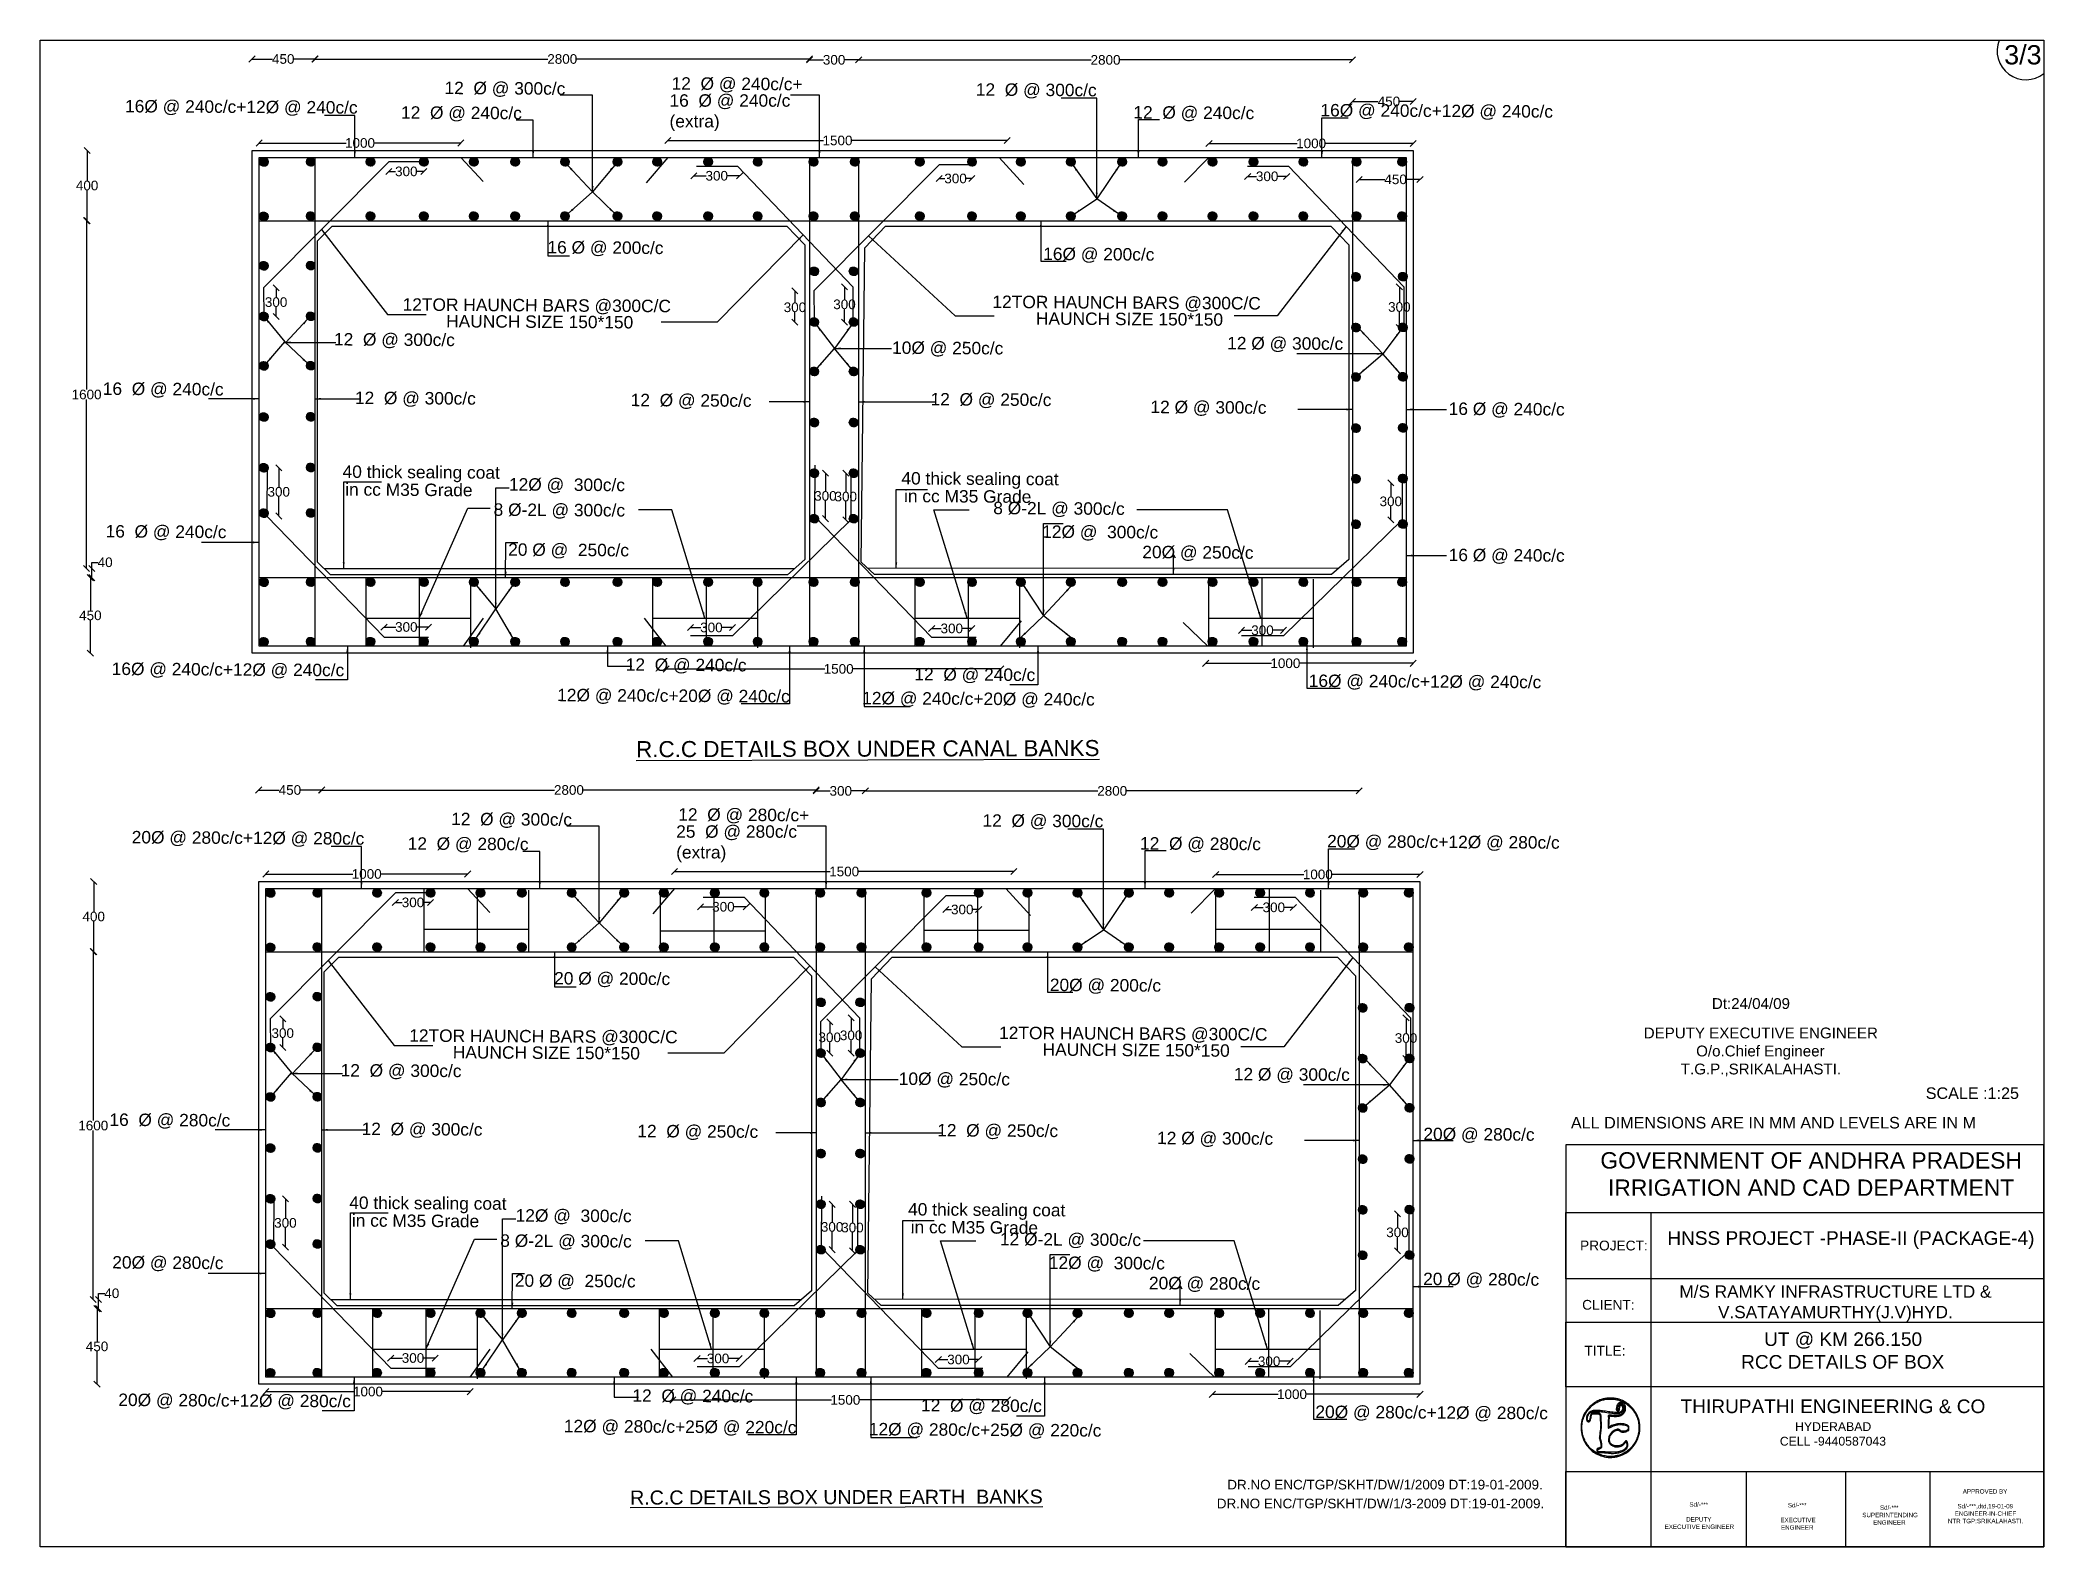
# Model space of a CAD drawing. Header units: millimetres. Extents: x 5124 to 6568637, y 2311 to 91879094.
# Drawn here: x 3724113 to 3755324, y 45934475 to 45957947 of the extents above; entities that cross this region are included whole.
import ezdxf

# ---------------------------------------------------------------- set-up
doc = ezdxf.new("R2010")
doc.units = ezdxf.units.MM
doc.header["$MEASUREMENT"] = 0
for name, color, linetype in [('DIMENSION', 7, 'Continuous'), ('DRAWING', 7, 'Continuous'), ('TEXT', 7, 'Continuous')]:
    doc.layers.add(name, color=color, linetype=linetype)
doc.styles.get("Standard").update_dxf_attribs({"font": 'arial.ttf', "height": 150})
doc.dimstyles.get("Standard").update_dxf_attribs({"dimtxt": 200, "dimasz": 110, "dimexe": 0.18, "dimexo": 0.0625, "dimgap": 0.09, "dimtad": 0, "dimtih": 1, "dimtoh": 1, "dimdec": 0, "dimzin": 0, "dimdsep": 46, "dimtxsty": 'Standard', "dimblk": 'OBLIQUE', "dimcen": 0.09, "dimse1": 1, "dimse2": 1, "dimadec": 0, "dimazin": 0, "dimtfac": 1, "dimtdec": 0, "dimtofl": 0, "dimtmove": 0, "dimatfit": 3, "dimfxl": 1, "dimtolj": 1, "dimtzin": 0, "dimarcsym": 0})

msp = doc.modelspace()

# ---------------------------------------------------------------- texts
at = {"layer": 'DRAWING'}
for s, p in [('12  Ø @ 300c/c ', (3730411.3, 45957106.2)), ('12  Ø @ 240c/c+ ', (3733948.4, 45957176.5)), ('12  Ø @ 300c/c ', (3738687, 45957081.9)), ('16Ø @ 240c/c+12Ø @ 240c/c', (3725436, 45956822.4)), ('12  Ø @ 240c/c ', (3729734.2, 45956724)), ('12  Ø @ 240c/c ', (3741141.1, 45956726.2)), ('16Ø @ 240c/c+12Ø @ 240c/c', (3744054.7, 45956759.7)), ('16 Ø @ 200c/c ', (3732015, 45954624.7)), ('16Ø @ 200c/c ', (3739736.2, 45954521.7)), ('12TOR HAUNCH BARS @300C/C', (3729758.4, 45953732.6)), ('12TOR HAUNCH BARS @300C/C', (3738945.3, 45953774.7)), (' HAUNCH SIZE 150*150', (3730361.2, 45953473.2)), (' HAUNCH SIZE 150*150', (3739548, 45953515.3)), ('12  Ø @ 300c/c ', (3728690.1, 45953191.1)), ('10Ø @ 250c/c ', (3737382.9, 45953060.3)), ('12 Ø @ 300c/c ', (3742601.7, 45953131.6)), ('16  Ø @ 240c/c ', (3725088.8, 45952421.5)), ('12  Ø @ 300c/c ', (3729016.6, 45952278.8)), ('12  Ø @ 250c/c ', (3733311.3, 45952245.2)), ('12  Ø @ 250c/c ', (3737982.2, 45952257.5)), ('12 Ø @ 300c/c ', (3741406.9, 45952136.8)), ('16 Ø @ 240c/c ', (3746051.6, 45952109.2)), ('40 thick sealing coat', (3728823.9, 45951128.4)), ('in cc M35 Grade', (3728864.8, 45950852.5)), ('12Ø @  300c/c ', (3731415.4, 45950930.9)), ('40 thick sealing coat', (3737527.8, 45951025.6)), ('8 Ø-2L @ 300c/c ', (3731176.3, 45950537.7)), ('in cc M35 Grade', (3737568.8, 45950749.7)), ('8 Ø-2L @ 300c/c ', (3738958.7, 45950562.4)), ('16  Ø @ 240c/c ', (3725132.7, 45950199.8)), ('12Ø @  300c/c ', (3739720.8, 45950194.1)), ('20 Ø @  250c/c ', (3731403, 45949915.6)), ('20Ø @ 250c/c ', (3741279.9, 45949877.2)), ('16 Ø @ 240c/c ', (3746051.6, 45949831.9)), ('16Ø @ 240c/c+12Ø @ 240c/c', (3725227.5, 45948058.2)), ('12  Ø @ 240c/c ', (3733234.3, 45948124.1)), ('12  Ø @ 240c/c ', (3737730, 45947973.9)), ('16Ø @ 240c/c+12Ø @ 240c/c', (3743872.3, 45947871.7)), ('12Ø @ 240c/c+20Ø @ 240c/c', (3732166.6, 45947649.8)), ('12Ø @ 240c/c+20Ø @ 240c/c', (3736917.1, 45947601.8)), ('12  Ø @ 300c/c ', (3730515, 45945718.9)), ('12  Ø @ 280c/c+ ', (3734052.2, 45945789.2)), ('12  Ø @ 300c/c ', (3738790.8, 45945694.6)), ('20Ø @ 280c/c+12Ø @ 280c/c', (3725539.7, 45945435.1)), ('12  Ø @ 280c/c ', (3729837.9, 45945336.7)), ('12  Ø @ 280c/c ', (3741244.9, 45945338.9)), ('20Ø @ 280c/c+12Ø @ 280c/c', (3744158.5, 45945372.4)), ('20 Ø @ 200c/c ', (3732118.8, 45943237.4)), ('20Ø @ 200c/c ', (3739840, 45943134.4)), ('12TOR HAUNCH BARS @300C/C', (3739049, 45942387.4)), ('12TOR HAUNCH BARS @300C/C', (3729862.2, 45942345.3)), (' HAUNCH SIZE 150*150', (3730465, 45942085.9)), (' HAUNCH SIZE 150*150', (3739651.8, 45942128)), ('12  Ø @ 300c/c ', (3728793.9, 45941803.8)), ('12 Ø @ 300c/c ', (3742705.5, 45941744.3)), ('10Ø @ 250c/c ', (3737486.7, 45941673)), ('16  Ø @ 280c/c ', (3725192.6, 45941034.2)), ('12  Ø @ 300c/c ', (3729120.4, 45940891.5)), ('12  Ø @ 250c/c ', (3733415.1, 45940857.9)), ('12  Ø @ 250c/c ', (3738086, 45940870.2)), ('20Ø @ 280c/c ', (3745657.8, 45940812)), ('12 Ø @ 300c/c ', (3741510.7, 45940749.5)), ('40 thick sealing coat', (3728927.7, 45939741.1)), ('40 thick sealing coat', (3737631.6, 45939638.3)), ('in cc M35 Grade', (3728968.6, 45939465.2)), ('12Ø @  300c/c ', (3731519.2, 45939543.6)), ('in cc M35 Grade', (3737672.6, 45939362.4)), ('8 Ø-2L @ 300c/c ', (3731280.1, 45939150.4)), ('12 Ø-2L @ 300c/c ', (3739062.5, 45939175.1)), ('20Ø @ 280c/c ', (3725236.5, 45938812.5)), ('12Ø @  300c/c ', (3739824.6, 45938806.8)), ('20 Ø @  250c/c ', (3731506.8, 45938528.3)), ('20Ø @ 280c/c ', (3741383.7, 45938489.9)), ('20 Ø @ 280c/c ', (3745654, 45938554.1)), ('20Ø @ 280c/c+12Ø @ 280c/c', (3725331.3, 45936670.9)), ('12  Ø @ 240c/c ', (3733338.1, 45936736.8)), ('12  Ø @ 280c/c ', (3737833.8, 45936586.6)), ('20Ø @ 280c/c+12Ø @ 280c/c', (3743976, 45936484.4)), ('12Ø @ 280c/c+25Ø @ 220c/c', (3732270.4, 45936262.5)), ('12Ø @ 280c/c+25Ø @ 220c/c', (3737020.8, 45936214.5))]:
    msp.add_text(s, height=193.541, rotation=359.65712, dxfattribs=at).set_placement(p)
at = {"layer": 'DRAWING', "char_height": 193.541, "width": 2337.287, "attachment_point": 1}
for s, insert in [('16  Ø @ 240c/c (extra)', (3733916.4, 45957103.1)), ('25  Ø @ 280c/c (extra)', (3734020.2, 45945715.8))]:
    msp.add_mtext(s, dxfattribs=dict(at, insert=insert))
at = {"layer": 'TEXT'}
for s, height, p in [('3/3', 300, (3754704.7, 45957568.3)), ('Dt:24/04/09', 168.399, (3750152, 45942854.8)), ('SCALE :1:25', 179.859, (3753482.8, 45941453.2))]:
    msp.add_text(s, height=height, dxfattribs=at).set_placement(p)
for s, height, p in [('%%UR.C.C DETAILS BOX UNDER CANAL BANKS', 250, (3733395.5, 45946776.5)), ('%%UR.C.C DETAILS BOX UNDER EARTH  BANKS', 219.099, (3733302.3, 45935133.9))]:
    msp.add_text(s, height=height, rotation=0.1412, dxfattribs=at).set_placement(p)
at = {"layer": 'TEXT', "attachment_point": 1}
for s, insert, char_height, width in [('\\pi652.31;DEPUTY EXECUTIVE ENGINEER\\P\\pi1469;O/o.Chief Engineer\\P\\pi1229.8;T.G.P.,SRIKALAHASTI.', (3748438.2, 45942565.1), 168.399, 4930.593), ('ALL DIMENSIONS ARE IN MM AND LEVELS ARE IN M', (3747956.2, 45941173.4), 179.859, 6418.507), ('PROJECT:', (3748099, 45939246), 152.55, 1423.362), ('\\pi10.886;M/S RAMKY INFRASTRUCTURE LTD &\\P\\pi612.06;V.SATAYAMURTHY(J.V)HYD.', (3749635.4, 45938548.3), 191.509, 4856.383), ('CLIENT:', (3748131.4, 45938322.8), 152.55, 1423.362), ('TITLE:', (3748166.5, 45937607.8), 152.55, 827.23), ('\\pi2084;UT @ KM 266.150\\P\\pi1726.1;RCC DETAILS OF BOX', (3748881.5, 45937817.6), 212.339, 6591.599), ('\\pi932.62;THIRUPATHI ENGINEERING & CO\\P\\pi2715;{\\H0.64302x;HYDERABAD\\P\\pi2477.6;CELL -9440587043}', (3748732.5, 45936771.7), 212.339, 6591.599), ('DR.NO ENC/TGP/SKHT/DW/1/2009 DT:19-01-2009. ', (3742604.2, 45935520.3), 150, 11909.349), ('DR.NO ENC/TGP/SKHT/DW/1/3-2009 DT:19-01-2009. ', (3742440.8, 45935226.5), 150, 11101.32), ('\\pi1598.7;Sd/-***\\P\\pi1740.2;\\P\\pi1547.8;DEPUTY \\P\\pi1186.4; EXECUTIVE ENGINEER', (3748203.1, 45935170.8), 69.339, 3480.307), ('\\pi1598.7;Sd/-***\\P\\pi1726.7; \\P\\pi1454.8; EXECUTIVE \\P\\pi1491.6;ENGINEER', (3749737, 45935159.7), 69.339, 3480.307), ('\\pi1598.7;Sd/-***\\P\\pi1296.5; SUPERINTENDING  \\P\\pi1491.6;ENGINEER', (3751171.3, 45935122.8), 69.339, 3480.307), ('\\pi235.98;APPROVED BY\\P\\pi582.82;\\P\\pi153.64;Sd/-***,dtd,19-01-09 \\P\\pi109.91;ENGINEER-IN-CHIEF\\P\\pi4.0359;NTR TGP:SRIKALAHASTI.', (3753823.5, 45935375.5), 69.339, 1165.637)]:
    msp.add_mtext(s, dxfattribs=dict(at, insert=insert, char_height=char_height, width=width))
at = {"layer": 'TEXT', "color": 7, "width": 7266.788, "attachment_point": 5}
for s, insert, char_height in [('GOVERNMENT OF ANDHRA PRADESH\\PIRRIGATION AND CAD DEPARTMENT', (3751697.9, 45940282.1), 254.807), ('HNSS PROJECT -PHASE-II (PACKAGE-4)', (3752317.1, 45939254.7), 212.339)]:
    msp.add_mtext(s, dxfattribs=dict(at, insert=insert, char_height=char_height))

# ---------------------------------------------------------------- blocks, each defined once
blk = doc.blocks.new('_Oblique')
at = {"color": 0, "linetype": 'ByBlock', "lineweight": -2}
blk.add_line((-0.5, -0.5), (0.5, 0.5), dxfattribs=at)
blk = doc.blocks.new('*D64')
at = {"layer": 'Defpoints', "color": 0}
for p in [(3730668, 45956344), (3727524, 45956118), (3730668, 45956118)]:
    blk.add_point(p, dxfattribs=at)
at = {"layer": 'DIMENSION', "color": 0, "lineweight": -2}
for p, q in [((3727524, 45956344), (3728879, 45956344)), ((3730668, 45956344), (3729313, 45956344))]:
    blk.add_line(p, q, dxfattribs=at)
at = {"layer": 'DIMENSION', "color": 0, "lineweight": -2, "xscale": 95, "yscale": 95, "zscale": 95, "rotation": 180}
blk.add_blockref('_Oblique', (3727524, 45956344), dxfattribs=at)
at = {"layer": 'DIMENSION', "color": 0, "lineweight": -2, "xscale": 95, "yscale": 95, "zscale": 95}
blk.add_blockref('_Oblique', (3730668, 45956344), dxfattribs=at)
at = {"layer": 'DIMENSION', "color": 0, "insert": (3729096, 45956344), "char_height": 150, "attachment_point": 5}
blk.add_mtext('\\A1;1000', dxfattribs=at)
blk = doc.blocks.new('*D65')
at = {"layer": 'Defpoints', "color": 0}
for p in [(3728399, 45957652), (3727414, 45956228), (3728399, 45956228)]:
    blk.add_point(p, dxfattribs=at)
at = {"layer": 'DIMENSION', "color": 0, "lineweight": -2}
for p, q in [((3727414, 45957652), (3727731, 45957652)), ((3728399, 45957652), (3728068, 45957652))]:
    blk.add_line(p, q, dxfattribs=at)
at = {"layer": 'DIMENSION', "color": 0, "lineweight": -2, "xscale": 95, "yscale": 95, "zscale": 95, "rotation": 180}
blk.add_blockref('_Oblique', (3727414, 45957652), dxfattribs=at)
at = {"layer": 'DIMENSION', "color": 0, "lineweight": -2, "xscale": 95, "yscale": 95, "zscale": 95}
blk.add_blockref('_Oblique', (3728399, 45957652), dxfattribs=at)
at = {"layer": 'DIMENSION', "color": 0, "insert": (3727900, 45957652), "char_height": 150, "attachment_point": 5}
blk.add_mtext('\\A1;450', dxfattribs=at)
blk = doc.blocks.new('*D66')
at = {"layer": 'Defpoints', "color": 0}
for p in [(3736097, 45957652), (3728394, 45956118), (3736097, 45956118)]:
    blk.add_point(p, dxfattribs=at)
at = {"layer": 'DIMENSION', "color": 0, "lineweight": -2}
for p, q in [((3728394, 45957652), (3732021, 45957652)), ((3736097, 45957652), (3732471, 45957652))]:
    blk.add_line(p, q, dxfattribs=at)
at = {"layer": 'DIMENSION', "color": 0, "lineweight": -2, "xscale": 95, "yscale": 95, "zscale": 95, "rotation": 180}
blk.add_blockref('_Oblique', (3728394, 45957652), dxfattribs=at)
at = {"layer": 'DIMENSION', "color": 0, "lineweight": -2, "xscale": 95, "yscale": 95, "zscale": 95}
blk.add_blockref('_Oblique', (3736097, 45957652), dxfattribs=at)
at = {"layer": 'DIMENSION', "color": 0, "insert": (3732246, 45957652), "char_height": 150, "attachment_point": 5}
blk.add_mtext('\\A1;2800', dxfattribs=at)
blk = doc.blocks.new('*D67')
at = {"layer": 'Defpoints', "color": 0}
for p in [(3736862, 45957639), (3736097, 45956118), (3736862, 45956118)]:
    blk.add_point(p, dxfattribs=at)
at = {"layer": 'DIMENSION', "color": 0, "lineweight": -2}
for p, q in [((3736097, 45957639), (3736314, 45957639)), ((3736862, 45957639), (3736645, 45957639))]:
    blk.add_line(p, q, dxfattribs=at)
at = {"layer": 'DIMENSION', "color": 0, "lineweight": -2, "xscale": 95, "yscale": 95, "zscale": 95, "rotation": 180}
blk.add_blockref('_Oblique', (3736097, 45957639), dxfattribs=at)
at = {"layer": 'DIMENSION', "color": 0, "lineweight": -2, "xscale": 95, "yscale": 95, "zscale": 95}
blk.add_blockref('_Oblique', (3736862, 45957639), dxfattribs=at)
at = {"layer": 'DIMENSION', "color": 0, "insert": (3736480, 45957639), "char_height": 150, "attachment_point": 5}
blk.add_mtext('\\A1;300', dxfattribs=at)
blk = doc.blocks.new('*D68')
at = {"layer": 'Defpoints', "color": 0}
for p in [(3744554, 45957638), (3736862, 45956084), (3744554, 45956118)]:
    blk.add_point(p, dxfattribs=at)
at = {"layer": 'DIMENSION', "color": 0, "lineweight": -2}
for p, q in [((3736862, 45957638), (3740483, 45957638)), ((3744554, 45957638), (3740933, 45957638))]:
    blk.add_line(p, q, dxfattribs=at)
at = {"layer": 'DIMENSION', "color": 0, "lineweight": -2, "xscale": 95, "yscale": 95, "zscale": 95, "rotation": 180}
blk.add_blockref('_Oblique', (3736862, 45957638), dxfattribs=at)
at = {"layer": 'DIMENSION', "color": 0, "lineweight": -2, "xscale": 95, "yscale": 95, "zscale": 95}
blk.add_blockref('_Oblique', (3744554, 45957638), dxfattribs=at)
at = {"layer": 'DIMENSION', "color": 0, "insert": (3740708, 45957638), "char_height": 150, "attachment_point": 5}
blk.add_mtext('\\A1;2800', dxfattribs=at)
blk = doc.blocks.new('*D69')
at = {"layer": 'Defpoints', "color": 0}
for p in [(3745501, 45957299), (3745501, 45956991), (3744554, 45956118)]:
    blk.add_point(p, dxfattribs=at)
at = {"layer": 'DIMENSION', "color": 0, "lineweight": -2}
for p, q in [((3744554, 45956991), (3744953, 45956991)), ((3745501, 45956991), (3745291, 45956991))]:
    blk.add_line(p, q, dxfattribs=at)
at = {"layer": 'DIMENSION', "color": 0, "lineweight": -2, "xscale": 95, "yscale": 95, "zscale": 95, "rotation": 180}
blk.add_blockref('_Oblique', (3744554, 45956991), dxfattribs=at)
at = {"layer": 'DIMENSION', "color": 0, "lineweight": -2, "xscale": 95, "yscale": 95, "zscale": 95}
blk.add_blockref('_Oblique', (3745501, 45956991), dxfattribs=at)
at = {"layer": 'DIMENSION', "color": 0, "insert": (3745122, 45956991), "char_height": 150, "attachment_point": 5}
blk.add_mtext('\\A1;450', dxfattribs=at)
blk = doc.blocks.new('*D70')
at = {"layer": 'Defpoints', "color": 0}
for p in [(3739177, 45956383), (3733889, 45956118), (3739177, 45956118)]:
    blk.add_point(p, dxfattribs=at)
at = {"layer": 'DIMENSION', "color": 0, "lineweight": -2}
for p, q in [((3733889, 45956383), (3736316, 45956383)), ((3739177, 45956383), (3736750, 45956383))]:
    blk.add_line(p, q, dxfattribs=at)
at = {"layer": 'DIMENSION', "color": 0, "lineweight": -2, "xscale": 95, "yscale": 95, "zscale": 95, "rotation": 180}
blk.add_blockref('_Oblique', (3733889, 45956383), dxfattribs=at)
at = {"layer": 'DIMENSION', "color": 0, "lineweight": -2, "xscale": 95, "yscale": 95, "zscale": 95}
blk.add_blockref('_Oblique', (3739177, 45956383), dxfattribs=at)
at = {"layer": 'DIMENSION', "color": 0, "insert": (3736533, 45956383), "char_height": 150, "attachment_point": 5}
blk.add_mtext('\\A1;1500', dxfattribs=at)
blk = doc.blocks.new('*D71')
at = {"layer": 'Defpoints', "color": 0}
for p in [(3738118, 45956006), (3738627, 45955985), (3738118, 45955791)]:
    blk.add_point(p, dxfattribs=at)
at = {"layer": 'DIMENSION', "color": 0, "lineweight": -2}
for p, q in [((3738118, 45955791), (3738207, 45955791)), ((3738627, 45955791), (3738538, 45955791))]:
    blk.add_line(p, q, dxfattribs=at)
at = {"layer": 'DIMENSION', "color": 0, "lineweight": -2, "xscale": 95, "yscale": 95, "zscale": 95, "rotation": 180}
blk.add_blockref('_Oblique', (3738118, 45955791), dxfattribs=at)
at = {"layer": 'DIMENSION', "color": 0, "lineweight": -2, "xscale": 95, "yscale": 95, "zscale": 95}
blk.add_blockref('_Oblique', (3738627, 45955791), dxfattribs=at)
at = {"layer": 'DIMENSION', "color": 0, "insert": (3738372, 45955791), "char_height": 150, "attachment_point": 5}
blk.add_mtext('\\A1;300', dxfattribs=at)
blk = doc.blocks.new('*D72')
at = {"layer": 'Defpoints', "color": 0}
for p in [(3734296, 45955972), (3735009, 45955945), (3735009, 45955833)]:
    blk.add_point(p, dxfattribs=at)
at = {"layer": 'DIMENSION', "color": 0, "lineweight": -2}
for p, q in [((3734296, 45955833), (3734487, 45955833)), ((3735009, 45955833), (3734818, 45955833))]:
    blk.add_line(p, q, dxfattribs=at)
at = {"layer": 'DIMENSION', "color": 0, "lineweight": -2, "xscale": 95, "yscale": 95, "zscale": 95, "rotation": 180}
blk.add_blockref('_Oblique', (3734296, 45955833), dxfattribs=at)
at = {"layer": 'DIMENSION', "color": 0, "lineweight": -2, "xscale": 95, "yscale": 95, "zscale": 95}
blk.add_blockref('_Oblique', (3735009, 45955833), dxfattribs=at)
at = {"layer": 'DIMENSION', "color": 0, "insert": (3734652, 45955833), "char_height": 150, "attachment_point": 5}
blk.add_mtext('\\A1;300', dxfattribs=at)
blk = doc.blocks.new('*D73')
at = {"layer": 'Defpoints', "color": 0}
for p in [(3729543, 45956052), (3730091, 45956052), (3730091, 45955901)]:
    blk.add_point(p, dxfattribs=at)
at = {"layer": 'DIMENSION', "color": 0, "lineweight": -2}
for p, q in [((3729543, 45955901), (3729651, 45955901)), ((3730091, 45955901), (3729982, 45955901))]:
    blk.add_line(p, q, dxfattribs=at)
at = {"layer": 'DIMENSION', "color": 0, "lineweight": -2, "xscale": 95, "yscale": 95, "zscale": 95, "rotation": 180}
blk.add_blockref('_Oblique', (3729543, 45955901), dxfattribs=at)
at = {"layer": 'DIMENSION', "color": 0, "lineweight": -2, "xscale": 95, "yscale": 95, "zscale": 95}
blk.add_blockref('_Oblique', (3730091, 45955901), dxfattribs=at)
at = {"layer": 'DIMENSION', "color": 0, "insert": (3729817, 45955901), "char_height": 150, "attachment_point": 5}
blk.add_mtext('\\A1;300', dxfattribs=at)
blk = doc.blocks.new('*D74')
at = {"layer": 'Defpoints', "color": 0}
for p in [(3727590, 45954089), (3727789, 45954089), (3727597, 45953641)]:
    blk.add_point(p, dxfattribs=at)
at = {"layer": 'DIMENSION', "color": 0, "lineweight": -2}
for p, q in [((3727789, 45954089), (3727789, 45953942)), ((3727789, 45953641), (3727789, 45953788))]:
    blk.add_line(p, q, dxfattribs=at)
at = {"layer": 'DIMENSION', "color": 0, "lineweight": -2, "xscale": 95, "yscale": 95, "zscale": 95}
for p, rotation in [((3727789, 45954089), 90), ((3727789, 45953641), 270)]:
    blk.add_blockref('_Oblique', p, dxfattribs=dict(at, rotation=rotation))
at = {"layer": 'DIMENSION', "color": 0, "insert": (3727789, 45953865), "char_height": 150, "attachment_point": 5}
blk.add_mtext('\\A1;300', dxfattribs=at)
blk = doc.blocks.new('*D75')
at = {"layer": 'Defpoints', "color": 0}
for p in [(3727663, 45951285), (3727647, 45950534), (3727830, 45950534)]:
    blk.add_point(p, dxfattribs=at)
at = {"layer": 'DIMENSION', "color": 0, "lineweight": -2}
for p, q in [((3727830, 45951285), (3727830, 45950986)), ((3727830, 45950534), (3727830, 45950833))]:
    blk.add_line(p, q, dxfattribs=at)
at = {"layer": 'DIMENSION', "color": 0, "lineweight": -2, "xscale": 95, "yscale": 95, "zscale": 95}
for p, rotation in [((3727830, 45951285), 90), ((3727830, 45950534), 270)]:
    blk.add_blockref('_Oblique', p, dxfattribs=dict(at, rotation=rotation))
at = {"layer": 'DIMENSION', "color": 0, "insert": (3727830, 45950910), "char_height": 150, "attachment_point": 5}
blk.add_mtext('\\A1;300', dxfattribs=at)
blk = doc.blocks.new('*D76')
at = {"layer": 'Defpoints', "color": 0}
for p in [(3729470, 45948804), (3729470, 45948646), (3730164, 45948646)]:
    blk.add_point(p, dxfattribs=at)
at = {"layer": 'DIMENSION', "color": 0, "lineweight": -2}
for p, q in [((3729470, 45948804), (3729652, 45948804)), ((3730164, 45948804), (3729983, 45948804))]:
    blk.add_line(p, q, dxfattribs=at)
at = {"layer": 'DIMENSION', "color": 0, "lineweight": -2, "xscale": 95, "yscale": 95, "zscale": 95, "rotation": 180}
blk.add_blockref('_Oblique', (3729470, 45948804), dxfattribs=at)
at = {"layer": 'DIMENSION', "color": 0, "lineweight": -2, "xscale": 95, "yscale": 95, "zscale": 95}
blk.add_blockref('_Oblique', (3730164, 45948804), dxfattribs=at)
at = {"layer": 'DIMENSION', "color": 0, "insert": (3729817, 45948804), "char_height": 150, "attachment_point": 5}
blk.add_mtext('\\A1;300', dxfattribs=at)
blk = doc.blocks.new('*D77')
at = {"layer": 'Defpoints', "color": 0}
for p in [(3734242, 45948797), (3734242, 45948669), (3734896, 45948669)]:
    blk.add_point(p, dxfattribs=at)
at = {"layer": 'DIMENSION', "color": 0, "lineweight": -2}
for p, q in [((3734242, 45948797), (3734403, 45948797)), ((3734896, 45948797), (3734734, 45948797))]:
    blk.add_line(p, q, dxfattribs=at)
at = {"layer": 'DIMENSION', "color": 0, "lineweight": -2, "xscale": 95, "yscale": 95, "zscale": 95, "rotation": 180}
blk.add_blockref('_Oblique', (3734242, 45948797), dxfattribs=at)
at = {"layer": 'DIMENSION', "color": 0, "lineweight": -2, "xscale": 95, "yscale": 95, "zscale": 95}
blk.add_blockref('_Oblique', (3734896, 45948797), dxfattribs=at)
at = {"layer": 'DIMENSION', "color": 0, "insert": (3734569, 45948797), "char_height": 150, "attachment_point": 5}
blk.add_mtext('\\A1;300', dxfattribs=at)
blk = doc.blocks.new('*D78')
at = {"layer": 'Defpoints', "color": 0}
for p in [(3736171, 45951200), (3736171, 45950492), (3736345, 45950492)]:
    blk.add_point(p, dxfattribs=at)
at = {"layer": 'DIMENSION', "color": 0, "lineweight": -2}
for p, q in [((3736345, 45951200), (3736345, 45950923)), ((3736345, 45950492), (3736345, 45950769))]:
    blk.add_line(p, q, dxfattribs=at)
at = {"layer": 'DIMENSION', "color": 0, "lineweight": -2, "xscale": 95, "yscale": 95, "zscale": 95}
for p, rotation in [((3736345, 45951200), 90), ((3736345, 45950492), 270)]:
    blk.add_blockref('_Oblique', p, dxfattribs=dict(at, rotation=rotation))
at = {"layer": 'DIMENSION', "color": 0, "insert": (3736345, 45950846), "char_height": 150, "attachment_point": 5}
blk.add_mtext('\\A1;300', dxfattribs=at)
blk = doc.blocks.new('*D79')
at = {"layer": 'Defpoints', "color": 0}
for p in [(3736662, 45951200), (3736784, 45951200), (3736743, 45950473)]:
    blk.add_point(p, dxfattribs=at)
at = {"layer": 'DIMENSION', "color": 0, "lineweight": -2}
for p, q in [((3736662, 45951200), (3736662, 45950913)), ((3736662, 45950473), (3736662, 45950760))]:
    blk.add_line(p, q, dxfattribs=at)
at = {"layer": 'DIMENSION', "color": 0, "lineweight": -2, "xscale": 95, "yscale": 95, "zscale": 95}
for p, rotation in [((3736662, 45951200), 90), ((3736662, 45950473), 270)]:
    blk.add_blockref('_Oblique', p, dxfattribs=dict(at, rotation=rotation))
at = {"layer": 'DIMENSION', "color": 0, "insert": (3736662, 45950836), "char_height": 150, "attachment_point": 5}
blk.add_mtext('\\A1;300', dxfattribs=at)
blk = doc.blocks.new('*D80')
at = {"layer": 'Defpoints', "color": 0}
for p in [(3735870, 45954043), (3736165, 45954043), (3736171, 45953555)]:
    blk.add_point(p, dxfattribs=at)
at = {"layer": 'DIMENSION', "color": 0, "lineweight": -2}
for p, q in [((3735870, 45954043), (3735870, 45953860)), ((3735870, 45953555), (3735870, 45953707))]:
    blk.add_line(p, q, dxfattribs=at)
at = {"layer": 'DIMENSION', "color": 0, "lineweight": -2, "xscale": 95, "yscale": 95, "zscale": 95}
for p, rotation in [((3735870, 45954043), 90), ((3735870, 45953555), 270)]:
    blk.add_blockref('_Oblique', p, dxfattribs=dict(at, rotation=rotation))
at = {"layer": 'DIMENSION', "color": 0, "insert": (3735870, 45953784), "char_height": 150, "attachment_point": 5}
blk.add_mtext('\\A1;300', dxfattribs=at)
blk = doc.blocks.new('*D81')
at = {"layer": 'Defpoints', "color": 0}
for p in [(3736773, 45954105), (3736642, 45953555), (3736784, 45953555)]:
    blk.add_point(p, dxfattribs=at)
at = {"layer": 'DIMENSION', "color": 0, "lineweight": -2}
for p, q in [((3736642, 45954105), (3736642, 45953907)), ((3736642, 45953555), (3736642, 45953753))]:
    blk.add_line(p, q, dxfattribs=at)
at = {"layer": 'DIMENSION', "color": 0, "lineweight": -2, "xscale": 95, "yscale": 95, "zscale": 95}
for p, rotation in [((3736642, 45954105), 90), ((3736642, 45953555), 270)]:
    blk.add_blockref('_Oblique', p, dxfattribs=dict(at, rotation=rotation))
at = {"layer": 'DIMENSION', "color": 0, "insert": (3736642, 45953830), "char_height": 150, "attachment_point": 5}
blk.add_mtext('\\A1;300', dxfattribs=at)
blk = doc.blocks.new('*D82')
at = {"layer": 'Defpoints', "color": 0}
for p in [(3742921, 45955982), (3743529, 45955982), (3743529, 45955824)]:
    blk.add_point(p, dxfattribs=at)
at = {"layer": 'DIMENSION', "color": 0, "lineweight": -2}
for p, q in [((3742921, 45955824), (3743060, 45955824)), ((3743529, 45955824), (3743391, 45955824))]:
    blk.add_line(p, q, dxfattribs=at)
at = {"layer": 'DIMENSION', "color": 0, "lineweight": -2, "xscale": 95, "yscale": 95, "zscale": 95, "rotation": 180}
blk.add_blockref('_Oblique', (3742921, 45955824), dxfattribs=at)
at = {"layer": 'DIMENSION', "color": 0, "lineweight": -2, "xscale": 95, "yscale": 95, "zscale": 95}
blk.add_blockref('_Oblique', (3743529, 45955824), dxfattribs=at)
at = {"layer": 'DIMENSION', "color": 0, "insert": (3743225, 45955824), "char_height": 150, "attachment_point": 5}
blk.add_mtext('\\A1;300', dxfattribs=at)
blk = doc.blocks.new('*D83')
at = {"layer": 'Defpoints', "color": 0}
for p in [(3745501, 45956337), (3742319, 45956118), (3745501, 45956051)]:
    blk.add_point(p, dxfattribs=at)
at = {"layer": 'DIMENSION', "color": 0, "lineweight": -2}
for p, q in [((3742319, 45956337), (3743694, 45956337)), ((3745501, 45956337), (3744127, 45956337))]:
    blk.add_line(p, q, dxfattribs=at)
at = {"layer": 'DIMENSION', "color": 0, "lineweight": -2, "xscale": 95, "yscale": 95, "zscale": 95, "rotation": 180}
blk.add_blockref('_Oblique', (3742319, 45956337), dxfattribs=at)
at = {"layer": 'DIMENSION', "color": 0, "lineweight": -2, "xscale": 95, "yscale": 95, "zscale": 95}
blk.add_blockref('_Oblique', (3745501, 45956337), dxfattribs=at)
at = {"layer": 'DIMENSION', "color": 0, "insert": (3743910, 45956337), "char_height": 150, "attachment_point": 5}
blk.add_mtext('\\A1;1000', dxfattribs=at)
blk = doc.blocks.new('*D84')
at = {"layer": 'Defpoints', "color": 0}
for p in [(3745354, 45954105), (3745284, 45953472), (3745339, 45953472)]:
    blk.add_point(p, dxfattribs=at)
at = {"layer": 'DIMENSION', "color": 0, "lineweight": -2}
for p, q in [((3745284, 45954105), (3745284, 45953865)), ((3745284, 45953472), (3745284, 45953712))]:
    blk.add_line(p, q, dxfattribs=at)
at = {"layer": 'DIMENSION', "color": 0, "lineweight": -2, "xscale": 95, "yscale": 95, "zscale": 95}
for p, rotation in [((3745284, 45954105), 90), ((3745284, 45953472), 270)]:
    blk.add_blockref('_Oblique', p, dxfattribs=dict(at, rotation=rotation))
at = {"layer": 'DIMENSION', "color": 0, "insert": (3745284, 45953789), "char_height": 150, "attachment_point": 5}
blk.add_mtext('\\A1;300', dxfattribs=at)
blk = doc.blocks.new('*D85')
at = {"layer": 'Defpoints', "color": 0}
for p in [(3745151, 45951050), (3745339, 45951050), (3745326, 45950473)]:
    blk.add_point(p, dxfattribs=at)
at = {"layer": 'DIMENSION', "color": 0, "lineweight": -2}
for p, q in [((3745151, 45951050), (3745151, 45950838)), ((3745151, 45950473), (3745151, 45950685))]:
    blk.add_line(p, q, dxfattribs=at)
at = {"layer": 'DIMENSION', "color": 0, "lineweight": -2, "xscale": 95, "yscale": 95, "zscale": 95}
for p, rotation in [((3745151, 45951050), 90), ((3745151, 45950473), 270)]:
    blk.add_blockref('_Oblique', p, dxfattribs=dict(at, rotation=rotation))
at = {"layer": 'DIMENSION', "color": 0, "insert": (3745151, 45950761), "char_height": 150, "attachment_point": 5}
blk.add_mtext('\\A1;300', dxfattribs=at)
blk = doc.blocks.new('*D86')
at = {"layer": 'Defpoints', "color": 0}
for p in [(3742825, 45948753), (3742825, 45948669), (3743479, 45948669)]:
    blk.add_point(p, dxfattribs=at)
at = {"layer": 'DIMENSION', "color": 0, "lineweight": -2}
for p, q in [((3742825, 45948753), (3742987, 45948753)), ((3743479, 45948753), (3743318, 45948753))]:
    blk.add_line(p, q, dxfattribs=at)
at = {"layer": 'DIMENSION', "color": 0, "lineweight": -2, "xscale": 95, "yscale": 95, "zscale": 95, "rotation": 180}
blk.add_blockref('_Oblique', (3742825, 45948753), dxfattribs=at)
at = {"layer": 'DIMENSION', "color": 0, "lineweight": -2, "xscale": 95, "yscale": 95, "zscale": 95}
blk.add_blockref('_Oblique', (3743479, 45948753), dxfattribs=at)
at = {"layer": 'DIMENSION', "color": 0, "insert": (3743152, 45948753), "char_height": 150, "attachment_point": 5}
blk.add_mtext('\\A1;300', dxfattribs=at)
blk = doc.blocks.new('*D87')
at = {"layer": 'Defpoints', "color": 0}
for p in [(3742268, 45948506), (3745501, 45948396), (3745501, 45948239)]:
    blk.add_point(p, dxfattribs=at)
at = {"layer": 'DIMENSION', "color": 0, "lineweight": -2}
for p, q in [((3742268, 45948239), (3743292, 45948239)), ((3745501, 45948239), (3743725, 45948239))]:
    blk.add_line(p, q, dxfattribs=at)
at = {"layer": 'DIMENSION', "color": 0, "lineweight": -2, "xscale": 95, "yscale": 95, "zscale": 95, "rotation": 180}
blk.add_blockref('_Oblique', (3742268, 45948239), dxfattribs=at)
at = {"layer": 'DIMENSION', "color": 0, "lineweight": -2, "xscale": 95, "yscale": 95, "zscale": 95}
blk.add_blockref('_Oblique', (3745501, 45948239), dxfattribs=at)
at = {"layer": 'DIMENSION', "color": 0, "insert": (3743509, 45948239), "char_height": 150, "attachment_point": 5}
blk.add_mtext('\\A1;1000', dxfattribs=at)
blk = doc.blocks.new('*D88')
at = {"layer": 'Defpoints', "color": 0}
for p in [(3733866, 45948506), (3739074, 45948506), (3739074, 45948151)]:
    blk.add_point(p, dxfattribs=at)
at = {"layer": 'DIMENSION', "color": 0, "lineweight": -2}
for p, q in [((3733866, 45948151), (3736334, 45948151)), ((3739074, 45948151), (3736768, 45948151))]:
    blk.add_line(p, q, dxfattribs=at)
at = {"layer": 'DIMENSION', "color": 0, "lineweight": -2, "xscale": 95, "yscale": 95, "zscale": 95, "rotation": 180}
blk.add_blockref('_Oblique', (3733866, 45948151), dxfattribs=at)
at = {"layer": 'DIMENSION', "color": 0, "lineweight": -2, "xscale": 95, "yscale": 95, "zscale": 95}
blk.add_blockref('_Oblique', (3739074, 45948151), dxfattribs=at)
at = {"layer": 'DIMENSION', "color": 0, "insert": (3736551, 45948151), "char_height": 150, "attachment_point": 5}
blk.add_mtext('\\A1;1500', dxfattribs=at)
blk = doc.blocks.new('*D89')
at = {"layer": 'Defpoints', "color": 0}
for p in [(3737999, 45948646), (3738627, 45948782), (3738627, 45948643)]:
    blk.add_point(p, dxfattribs=at)
at = {"layer": 'DIMENSION', "color": 0, "lineweight": -2}
for p, q in [((3737999, 45948782), (3738148, 45948782)), ((3738627, 45948782), (3738479, 45948782))]:
    blk.add_line(p, q, dxfattribs=at)
at = {"layer": 'DIMENSION', "color": 0, "lineweight": -2, "xscale": 95, "yscale": 95, "zscale": 95, "rotation": 180}
blk.add_blockref('_Oblique', (3737999, 45948782), dxfattribs=at)
at = {"layer": 'DIMENSION', "color": 0, "lineweight": -2, "xscale": 95, "yscale": 95, "zscale": 95}
blk.add_blockref('_Oblique', (3738627, 45948782), dxfattribs=at)
at = {"layer": 'DIMENSION', "color": 0, "insert": (3738313, 45948782), "char_height": 150, "attachment_point": 5}
blk.add_mtext('\\A1;300', dxfattribs=at)
blk = doc.blocks.new('*D90')
at = {"layer": 'Defpoints', "color": 0}
for p in [(3724896, 45949574), (3727524, 45949574), (3727414, 45948396)]:
    blk.add_point(p, dxfattribs=at)
at = {"layer": 'DIMENSION', "color": 0, "lineweight": -2}
for p, q in [((3724896, 45949574), (3724896, 45949062)), ((3724896, 45948396), (3724896, 45948909))]:
    blk.add_line(p, q, dxfattribs=at)
at = {"layer": 'DIMENSION', "color": 0, "lineweight": -2, "xscale": 95, "yscale": 95, "zscale": 95}
for p, rotation in [((3724896, 45949574), 90), ((3724896, 45948396), 270)]:
    blk.add_blockref('_Oblique', p, dxfattribs=dict(at, rotation=rotation))
at = {"layer": 'DIMENSION', "color": 0, "insert": (3724896, 45948985), "char_height": 150, "attachment_point": 5}
blk.add_mtext('\\A1;450', dxfattribs=at)
blk = doc.blocks.new('*D91')
at = {"layer": 'Defpoints', "color": 0}
for p in [(3724920, 45949717), (3728642, 45949717), (3728642, 45949574)]:
    blk.add_point(p, dxfattribs=at)
at = {"layer": 'DIMENSION', "color": 0, "lineweight": -2}
for p, q in [((3724920, 45949717), (3724920, 45949812)), ((3724920, 45949812), (3725015, 45949812)), ((3724920, 45949574), (3724920, 45949717))]:
    blk.add_line(p, q, dxfattribs=at)
at = {"layer": 'DIMENSION', "color": 0, "lineweight": -2, "xscale": 95, "yscale": 95, "zscale": 95}
for p, rotation in [((3724920, 45949717), 90), ((3724920, 45949574), 270)]:
    blk.add_blockref('_Oblique', p, dxfattribs=dict(at, rotation=rotation))
at = {"layer": 'DIMENSION', "color": 0, "insert": (3725126, 45949812), "char_height": 150, "attachment_point": 5}
blk.add_mtext('\\A1;40', dxfattribs=at)
blk = doc.blocks.new('*D92')
at = {"layer": 'Defpoints', "color": 0}
for p in [(3724837, 45955134), (3728394, 45955134), (3728535, 45949717)]:
    blk.add_point(p, dxfattribs=at)
at = {"layer": 'DIMENSION', "color": 0, "lineweight": -2}
for p, q in [((3724837, 45955134), (3724837, 45952502)), ((3724837, 45949717), (3724837, 45952349))]:
    blk.add_line(p, q, dxfattribs=at)
at = {"layer": 'DIMENSION', "color": 0, "lineweight": -2, "xscale": 95, "yscale": 95, "zscale": 95}
for p, rotation in [((3724837, 45955134), 90), ((3724837, 45949717), 270)]:
    blk.add_blockref('_Oblique', p, dxfattribs=dict(at, rotation=rotation))
at = {"layer": 'DIMENSION', "color": 0, "insert": (3724837, 45952426), "char_height": 150, "attachment_point": 5}
blk.add_mtext('\\A1;1600', dxfattribs=at)
blk = doc.blocks.new('*D93')
at = {"layer": 'Defpoints', "color": 0}
for p in [(3724845, 45956228), (3727524, 45956228), (3727524, 45955134)]:
    blk.add_point(p, dxfattribs=at)
at = {"layer": 'DIMENSION', "color": 0, "lineweight": -2}
for p, q in [((3724845, 45956228), (3724845, 45955758)), ((3724845, 45955134), (3724845, 45955605))]:
    blk.add_line(p, q, dxfattribs=at)
at = {"layer": 'DIMENSION', "color": 0, "lineweight": -2, "xscale": 95, "yscale": 95, "zscale": 95}
for p, rotation in [((3724845, 45956228), 90), ((3724845, 45955134), 270)]:
    blk.add_blockref('_Oblique', p, dxfattribs=dict(at, rotation=rotation))
at = {"layer": 'DIMENSION', "color": 0, "insert": (3724845, 45955681), "char_height": 150, "attachment_point": 5}
blk.add_mtext('\\A1;400', dxfattribs=at)
blk = doc.blocks.new('*D94')
at = {"layer": 'Defpoints', "color": 0}
for p in [(3730772, 45944957), (3727628, 45944731), (3730772, 45944731)]:
    blk.add_point(p, dxfattribs=at)
at = {"layer": 'DIMENSION', "color": 0, "lineweight": -2}
for p, q in [((3727628, 45944957), (3728983, 45944957)), ((3730772, 45944957), (3729417, 45944957))]:
    blk.add_line(p, q, dxfattribs=at)
at = {"layer": 'DIMENSION', "color": 0, "lineweight": -2, "xscale": 95, "yscale": 95, "zscale": 95, "rotation": 180}
blk.add_blockref('_Oblique', (3727628, 45944957), dxfattribs=at)
at = {"layer": 'DIMENSION', "color": 0, "lineweight": -2, "xscale": 95, "yscale": 95, "zscale": 95}
blk.add_blockref('_Oblique', (3730772, 45944957), dxfattribs=at)
at = {"layer": 'DIMENSION', "color": 0, "insert": (3729200, 45944957), "char_height": 150, "attachment_point": 5}
blk.add_mtext('\\A1;1000', dxfattribs=at)
blk = doc.blocks.new('*D95')
at = {"layer": 'Defpoints', "color": 0}
for p in [(3728503, 45946265), (3727518, 45944841), (3728503, 45944841)]:
    blk.add_point(p, dxfattribs=at)
at = {"layer": 'DIMENSION', "color": 0, "lineweight": -2}
for p, q in [((3727518, 45946265), (3727835, 45946265)), ((3728503, 45946265), (3728172, 45946265))]:
    blk.add_line(p, q, dxfattribs=at)
at = {"layer": 'DIMENSION', "color": 0, "lineweight": -2, "xscale": 95, "yscale": 95, "zscale": 95, "rotation": 180}
blk.add_blockref('_Oblique', (3727518, 45946265), dxfattribs=at)
at = {"layer": 'DIMENSION', "color": 0, "lineweight": -2, "xscale": 95, "yscale": 95, "zscale": 95}
blk.add_blockref('_Oblique', (3728503, 45946265), dxfattribs=at)
at = {"layer": 'DIMENSION', "color": 0, "insert": (3728004, 45946265), "char_height": 150, "attachment_point": 5}
blk.add_mtext('\\A1;450', dxfattribs=at)
blk = doc.blocks.new('*D96')
at = {"layer": 'Defpoints', "color": 0}
for p in [(3736201, 45946265), (3728498, 45944731), (3736201, 45944731)]:
    blk.add_point(p, dxfattribs=at)
at = {"layer": 'DIMENSION', "color": 0, "lineweight": -2}
for p, q in [((3728498, 45946265), (3732125, 45946265)), ((3736201, 45946265), (3732575, 45946265))]:
    blk.add_line(p, q, dxfattribs=at)
at = {"layer": 'DIMENSION', "color": 0, "lineweight": -2, "xscale": 95, "yscale": 95, "zscale": 95, "rotation": 180}
blk.add_blockref('_Oblique', (3728498, 45946265), dxfattribs=at)
at = {"layer": 'DIMENSION', "color": 0, "lineweight": -2, "xscale": 95, "yscale": 95, "zscale": 95}
blk.add_blockref('_Oblique', (3736201, 45946265), dxfattribs=at)
at = {"layer": 'DIMENSION', "color": 0, "insert": (3732350, 45946265), "char_height": 150, "attachment_point": 5}
blk.add_mtext('\\A1;2800', dxfattribs=at)
blk = doc.blocks.new('*D97')
at = {"layer": 'Defpoints', "color": 0}
for p in [(3736966, 45946251), (3736201, 45944731), (3736966, 45944731)]:
    blk.add_point(p, dxfattribs=at)
at = {"layer": 'DIMENSION', "color": 0, "lineweight": -2}
for p, q in [((3736201, 45946251), (3736418, 45946251)), ((3736966, 45946251), (3736749, 45946251))]:
    blk.add_line(p, q, dxfattribs=at)
at = {"layer": 'DIMENSION', "color": 0, "lineweight": -2, "xscale": 95, "yscale": 95, "zscale": 95, "rotation": 180}
blk.add_blockref('_Oblique', (3736201, 45946251), dxfattribs=at)
at = {"layer": 'DIMENSION', "color": 0, "lineweight": -2, "xscale": 95, "yscale": 95, "zscale": 95}
blk.add_blockref('_Oblique', (3736966, 45946251), dxfattribs=at)
at = {"layer": 'DIMENSION', "color": 0, "insert": (3736584, 45946251), "char_height": 150, "attachment_point": 5}
blk.add_mtext('\\A1;300', dxfattribs=at)
blk = doc.blocks.new('*D98')
at = {"layer": 'Defpoints', "color": 0}
for p in [(3744657, 45946251), (3736966, 45944697), (3744657, 45944731)]:
    blk.add_point(p, dxfattribs=at)
at = {"layer": 'DIMENSION', "color": 0, "lineweight": -2}
for p, q in [((3736966, 45946251), (3740587, 45946251)), ((3744657, 45946251), (3741037, 45946251))]:
    blk.add_line(p, q, dxfattribs=at)
at = {"layer": 'DIMENSION', "color": 0, "lineweight": -2, "xscale": 95, "yscale": 95, "zscale": 95, "rotation": 180}
blk.add_blockref('_Oblique', (3736966, 45946251), dxfattribs=at)
at = {"layer": 'DIMENSION', "color": 0, "lineweight": -2, "xscale": 95, "yscale": 95, "zscale": 95}
blk.add_blockref('_Oblique', (3744657, 45946251), dxfattribs=at)
at = {"layer": 'DIMENSION', "color": 0, "insert": (3740812, 45946251), "char_height": 150, "attachment_point": 5}
blk.add_mtext('\\A1;2800', dxfattribs=at)
blk = doc.blocks.new('*D99')
at = {"layer": 'Defpoints', "color": 0}
for p in [(3745605, 45956085), (3745605, 45955777), (3744657, 45944731)]:
    blk.add_point(p, dxfattribs=at)
at = {"layer": 'DIMENSION', "color": 0, "lineweight": -2}
for p, q in [((3744657, 45955777), (3745057, 45955777)), ((3745605, 45955777), (3745394, 45955777))]:
    blk.add_line(p, q, dxfattribs=at)
at = {"layer": 'DIMENSION', "color": 0, "lineweight": -2, "xscale": 95, "yscale": 95, "zscale": 95, "rotation": 180}
blk.add_blockref('_Oblique', (3744657, 45955777), dxfattribs=at)
at = {"layer": 'DIMENSION', "color": 0, "lineweight": -2, "xscale": 95, "yscale": 95, "zscale": 95}
blk.add_blockref('_Oblique', (3745605, 45955777), dxfattribs=at)
at = {"layer": 'DIMENSION', "color": 0, "insert": (3745226, 45955777), "char_height": 150, "attachment_point": 5}
blk.add_mtext('\\A1;450', dxfattribs=at)
blk = doc.blocks.new('*D100')
at = {"layer": 'Defpoints', "color": 0}
for p in [(3739281, 45944995), (3733993, 45944731), (3739281, 45944731)]:
    blk.add_point(p, dxfattribs=at)
at = {"layer": 'DIMENSION', "color": 0, "lineweight": -2}
for p, q in [((3733993, 45944995), (3736420, 45944995)), ((3739281, 45944995), (3736854, 45944995))]:
    blk.add_line(p, q, dxfattribs=at)
at = {"layer": 'DIMENSION', "color": 0, "lineweight": -2, "xscale": 95, "yscale": 95, "zscale": 95, "rotation": 180}
blk.add_blockref('_Oblique', (3733993, 45944995), dxfattribs=at)
at = {"layer": 'DIMENSION', "color": 0, "lineweight": -2, "xscale": 95, "yscale": 95, "zscale": 95}
blk.add_blockref('_Oblique', (3739281, 45944995), dxfattribs=at)
at = {"layer": 'DIMENSION', "color": 0, "insert": (3736637, 45944995), "char_height": 150, "attachment_point": 5}
blk.add_mtext('\\A1;1500', dxfattribs=at)
blk = doc.blocks.new('*D101')
at = {"layer": 'Defpoints', "color": 0}
for p in [(3738221, 45944619), (3738731, 45944598), (3738221, 45944404)]:
    blk.add_point(p, dxfattribs=at)
at = {"layer": 'DIMENSION', "color": 0, "lineweight": -2}
for p, q in [((3738221, 45944404), (3738311, 45944404)), ((3738731, 45944404), (3738642, 45944404))]:
    blk.add_line(p, q, dxfattribs=at)
at = {"layer": 'DIMENSION', "color": 0, "lineweight": -2, "xscale": 95, "yscale": 95, "zscale": 95, "rotation": 180}
blk.add_blockref('_Oblique', (3738221, 45944404), dxfattribs=at)
at = {"layer": 'DIMENSION', "color": 0, "lineweight": -2, "xscale": 95, "yscale": 95, "zscale": 95}
blk.add_blockref('_Oblique', (3738731, 45944404), dxfattribs=at)
at = {"layer": 'DIMENSION', "color": 0, "insert": (3738476, 45944404), "char_height": 150, "attachment_point": 5}
blk.add_mtext('\\A1;300', dxfattribs=at)
blk = doc.blocks.new('*D102')
at = {"layer": 'Defpoints', "color": 0}
for p in [(3734399, 45944585), (3735113, 45944558), (3735113, 45944446)]:
    blk.add_point(p, dxfattribs=at)
at = {"layer": 'DIMENSION', "color": 0, "lineweight": -2}
for p, q in [((3734399, 45944446), (3734591, 45944446)), ((3735113, 45944446), (3734922, 45944446))]:
    blk.add_line(p, q, dxfattribs=at)
at = {"layer": 'DIMENSION', "color": 0, "lineweight": -2, "xscale": 95, "yscale": 95, "zscale": 95, "rotation": 180}
blk.add_blockref('_Oblique', (3734399, 45944446), dxfattribs=at)
at = {"layer": 'DIMENSION', "color": 0, "lineweight": -2, "xscale": 95, "yscale": 95, "zscale": 95}
blk.add_blockref('_Oblique', (3735113, 45944446), dxfattribs=at)
at = {"layer": 'DIMENSION', "color": 0, "insert": (3734756, 45944446), "char_height": 150, "attachment_point": 5}
blk.add_mtext('\\A1;300', dxfattribs=at)
blk = doc.blocks.new('*D103')
at = {"layer": 'Defpoints', "color": 0}
for p in [(3729646, 45944665), (3730195, 45944665), (3730195, 45944514)]:
    blk.add_point(p, dxfattribs=at)
at = {"layer": 'DIMENSION', "color": 0, "lineweight": -2}
for p, q in [((3729646, 45944514), (3729755, 45944514)), ((3730195, 45944514), (3730086, 45944514))]:
    blk.add_line(p, q, dxfattribs=at)
at = {"layer": 'DIMENSION', "color": 0, "lineweight": -2, "xscale": 95, "yscale": 95, "zscale": 95, "rotation": 180}
blk.add_blockref('_Oblique', (3729646, 45944514), dxfattribs=at)
at = {"layer": 'DIMENSION', "color": 0, "lineweight": -2, "xscale": 95, "yscale": 95, "zscale": 95}
blk.add_blockref('_Oblique', (3730195, 45944514), dxfattribs=at)
at = {"layer": 'DIMENSION', "color": 0, "insert": (3729921, 45944514), "char_height": 150, "attachment_point": 5}
blk.add_mtext('\\A1;300', dxfattribs=at)
blk = doc.blocks.new('*D104')
at = {"layer": 'Defpoints', "color": 0}
for p in [(3727694, 45942702), (3727892, 45942702), (3727701, 45942254)]:
    blk.add_point(p, dxfattribs=at)
at = {"layer": 'DIMENSION', "color": 0, "lineweight": -2}
for p, q in [((3727892, 45942702), (3727892, 45942554)), ((3727892, 45942254), (3727892, 45942401))]:
    blk.add_line(p, q, dxfattribs=at)
at = {"layer": 'DIMENSION', "color": 0, "lineweight": -2, "xscale": 95, "yscale": 95, "zscale": 95}
for p, rotation in [((3727892, 45942702), 90), ((3727892, 45942254), 270)]:
    blk.add_blockref('_Oblique', p, dxfattribs=dict(at, rotation=rotation))
at = {"layer": 'DIMENSION', "color": 0, "insert": (3727892, 45942478), "char_height": 150, "attachment_point": 5}
blk.add_mtext('\\A1;300', dxfattribs=at)
blk = doc.blocks.new('*D105')
at = {"layer": 'Defpoints', "color": 0}
for p in [(3727767, 45939898), (3727751, 45939146), (3727934, 45939146)]:
    blk.add_point(p, dxfattribs=at)
at = {"layer": 'DIMENSION', "color": 0, "lineweight": -2}
for p, q in [((3727934, 45939898), (3727934, 45939599)), ((3727934, 45939146), (3727934, 45939446))]:
    blk.add_line(p, q, dxfattribs=at)
at = {"layer": 'DIMENSION', "color": 0, "lineweight": -2, "xscale": 95, "yscale": 95, "zscale": 95}
for p, rotation in [((3727934, 45939898), 90), ((3727934, 45939146), 270)]:
    blk.add_blockref('_Oblique', p, dxfattribs=dict(at, rotation=rotation))
at = {"layer": 'DIMENSION', "color": 0, "insert": (3727934, 45939522), "char_height": 150, "attachment_point": 5}
blk.add_mtext('\\A1;300', dxfattribs=at)
blk = doc.blocks.new('*D106')
at = {"layer": 'Defpoints', "color": 0}
for p in [(3729574, 45937417), (3729574, 45937259), (3730268, 45937259)]:
    blk.add_point(p, dxfattribs=at)
at = {"layer": 'DIMENSION', "color": 0, "lineweight": -2}
for p, q in [((3729574, 45937417), (3729756, 45937417)), ((3730268, 45937417), (3730087, 45937417))]:
    blk.add_line(p, q, dxfattribs=at)
at = {"layer": 'DIMENSION', "color": 0, "lineweight": -2, "xscale": 95, "yscale": 95, "zscale": 95, "rotation": 180}
blk.add_blockref('_Oblique', (3729574, 45937417), dxfattribs=at)
at = {"layer": 'DIMENSION', "color": 0, "lineweight": -2, "xscale": 95, "yscale": 95, "zscale": 95}
blk.add_blockref('_Oblique', (3730268, 45937417), dxfattribs=at)
at = {"layer": 'DIMENSION', "color": 0, "insert": (3729921, 45937417), "char_height": 150, "attachment_point": 5}
blk.add_mtext('\\A1;300', dxfattribs=at)
blk = doc.blocks.new('*D107')
at = {"layer": 'Defpoints', "color": 0}
for p in [(3734345, 45937410), (3734345, 45937281), (3735000, 45937281)]:
    blk.add_point(p, dxfattribs=at)
at = {"layer": 'DIMENSION', "color": 0, "lineweight": -2}
for p, q in [((3734345, 45937410), (3734507, 45937410)), ((3735000, 45937410), (3734838, 45937410))]:
    blk.add_line(p, q, dxfattribs=at)
at = {"layer": 'DIMENSION', "color": 0, "lineweight": -2, "xscale": 95, "yscale": 95, "zscale": 95, "rotation": 180}
blk.add_blockref('_Oblique', (3734345, 45937410), dxfattribs=at)
at = {"layer": 'DIMENSION', "color": 0, "lineweight": -2, "xscale": 95, "yscale": 95, "zscale": 95}
blk.add_blockref('_Oblique', (3735000, 45937410), dxfattribs=at)
at = {"layer": 'DIMENSION', "color": 0, "insert": (3734673, 45937410), "char_height": 150, "attachment_point": 5}
blk.add_mtext('\\A1;300', dxfattribs=at)
blk = doc.blocks.new('*D108')
at = {"layer": 'Defpoints', "color": 0}
for p in [(3736275, 45939812), (3736275, 45939105), (3736449, 45939105)]:
    blk.add_point(p, dxfattribs=at)
at = {"layer": 'DIMENSION', "color": 0, "lineweight": -2}
for p, q in [((3736449, 45939812), (3736449, 45939535)), ((3736449, 45939105), (3736449, 45939382))]:
    blk.add_line(p, q, dxfattribs=at)
at = {"layer": 'DIMENSION', "color": 0, "lineweight": -2, "xscale": 95, "yscale": 95, "zscale": 95}
for p, rotation in [((3736449, 45939812), 90), ((3736449, 45939105), 270)]:
    blk.add_blockref('_Oblique', p, dxfattribs=dict(at, rotation=rotation))
at = {"layer": 'DIMENSION', "color": 0, "insert": (3736449, 45939459), "char_height": 150, "attachment_point": 5}
blk.add_mtext('\\A1;300', dxfattribs=at)
blk = doc.blocks.new('*D109')
at = {"layer": 'Defpoints', "color": 0}
for p in [(3736766, 45939812), (3736888, 45939812), (3736847, 45939086)]:
    blk.add_point(p, dxfattribs=at)
at = {"layer": 'DIMENSION', "color": 0, "lineweight": -2}
for p, q in [((3736766, 45939812), (3736766, 45939526)), ((3736766, 45939086), (3736766, 45939372))]:
    blk.add_line(p, q, dxfattribs=at)
at = {"layer": 'DIMENSION', "color": 0, "lineweight": -2, "xscale": 95, "yscale": 95, "zscale": 95}
for p, rotation in [((3736766, 45939812), 90), ((3736766, 45939086), 270)]:
    blk.add_blockref('_Oblique', p, dxfattribs=dict(at, rotation=rotation))
at = {"layer": 'DIMENSION', "color": 0, "insert": (3736766, 45939449), "char_height": 150, "attachment_point": 5}
blk.add_mtext('\\A1;300', dxfattribs=at)
blk = doc.blocks.new('*D110')
at = {"layer": 'Defpoints', "color": 0}
for p in [(3736269, 45942656), (3736412, 45942656), (3736275, 45942168)]:
    blk.add_point(p, dxfattribs=at)
at = {"layer": 'DIMENSION', "color": 0, "lineweight": -2}
for p, q in [((3736412, 45942656), (3736412, 45942489)), ((3736412, 45942168), (3736412, 45942335))]:
    blk.add_line(p, q, dxfattribs=at)
at = {"layer": 'DIMENSION', "color": 0, "lineweight": -2, "xscale": 95, "yscale": 95, "zscale": 95}
for p, rotation in [((3736412, 45942656), 90), ((3736412, 45942168), 270)]:
    blk.add_blockref('_Oblique', p, dxfattribs=dict(at, rotation=rotation))
at = {"layer": 'DIMENSION', "color": 0, "insert": (3736412, 45942412), "char_height": 150, "attachment_point": 5}
blk.add_mtext('\\A1;300', dxfattribs=at)
blk = doc.blocks.new('*D111')
at = {"layer": 'Defpoints', "color": 0}
for p in [(3736877, 45942718), (3736745, 45942168), (3736888, 45942168)]:
    blk.add_point(p, dxfattribs=at)
at = {"layer": 'DIMENSION', "color": 0, "lineweight": -2}
for p, q in [((3736745, 45942718), (3736745, 45942519)), ((3736745, 45942168), (3736745, 45942366))]:
    blk.add_line(p, q, dxfattribs=at)
at = {"layer": 'DIMENSION', "color": 0, "lineweight": -2, "xscale": 95, "yscale": 95, "zscale": 95}
for p, rotation in [((3736745, 45942718), 90), ((3736745, 45942168), 270)]:
    blk.add_blockref('_Oblique', p, dxfattribs=dict(at, rotation=rotation))
at = {"layer": 'DIMENSION', "color": 0, "insert": (3736745, 45942443), "char_height": 150, "attachment_point": 5}
blk.add_mtext('\\A1;300', dxfattribs=at)
blk = doc.blocks.new('*D112')
at = {"layer": 'Defpoints', "color": 0}
for p in [(3743025, 45944595), (3743633, 45944595), (3743633, 45944437)]:
    blk.add_point(p, dxfattribs=at)
at = {"layer": 'DIMENSION', "color": 0, "lineweight": -2}
for p, q in [((3743025, 45944437), (3743163, 45944437)), ((3743633, 45944437), (3743494, 45944437))]:
    blk.add_line(p, q, dxfattribs=at)
at = {"layer": 'DIMENSION', "color": 0, "lineweight": -2, "xscale": 95, "yscale": 95, "zscale": 95, "rotation": 180}
blk.add_blockref('_Oblique', (3743025, 45944437), dxfattribs=at)
at = {"layer": 'DIMENSION', "color": 0, "lineweight": -2, "xscale": 95, "yscale": 95, "zscale": 95}
blk.add_blockref('_Oblique', (3743633, 45944437), dxfattribs=at)
at = {"layer": 'DIMENSION', "color": 0, "insert": (3743329, 45944437), "char_height": 150, "attachment_point": 5}
blk.add_mtext('\\A1;300', dxfattribs=at)
blk = doc.blocks.new('*D113')
at = {"layer": 'Defpoints', "color": 0}
for p in [(3745605, 45944950), (3742423, 45944731), (3745605, 45944664)]:
    blk.add_point(p, dxfattribs=at)
at = {"layer": 'DIMENSION', "color": 0, "lineweight": -2}
for p, q in [((3742423, 45944950), (3743797, 45944950)), ((3745605, 45944950), (3744231, 45944950))]:
    blk.add_line(p, q, dxfattribs=at)
at = {"layer": 'DIMENSION', "color": 0, "lineweight": -2, "xscale": 95, "yscale": 95, "zscale": 95, "rotation": 180}
blk.add_blockref('_Oblique', (3742423, 45944950), dxfattribs=at)
at = {"layer": 'DIMENSION', "color": 0, "lineweight": -2, "xscale": 95, "yscale": 95, "zscale": 95}
blk.add_blockref('_Oblique', (3745605, 45944950), dxfattribs=at)
at = {"layer": 'DIMENSION', "color": 0, "insert": (3744014, 45944950), "char_height": 150, "attachment_point": 5}
blk.add_mtext('\\A1;1000', dxfattribs=at)
blk = doc.blocks.new('*D114')
at = {"layer": 'Defpoints', "color": 0}
for p in [(3745458, 45942718), (3745388, 45942085), (3745443, 45942085)]:
    blk.add_point(p, dxfattribs=at)
at = {"layer": 'DIMENSION', "color": 0, "lineweight": -2}
for p, q in [((3745388, 45942718), (3745388, 45942478)), ((3745388, 45942085), (3745388, 45942325))]:
    blk.add_line(p, q, dxfattribs=at)
at = {"layer": 'DIMENSION', "color": 0, "lineweight": -2, "xscale": 95, "yscale": 95, "zscale": 95}
for p, rotation in [((3745388, 45942718), 90), ((3745388, 45942085), 270)]:
    blk.add_blockref('_Oblique', p, dxfattribs=dict(at, rotation=rotation))
at = {"layer": 'DIMENSION', "color": 0, "insert": (3745388, 45942401), "char_height": 150, "attachment_point": 5}
blk.add_mtext('\\A1;300', dxfattribs=at)
blk = doc.blocks.new('*D115')
at = {"layer": 'Defpoints', "color": 0}
for p in [(3745255, 45939663), (3745443, 45939663), (3745430, 45939086)]:
    blk.add_point(p, dxfattribs=at)
at = {"layer": 'DIMENSION', "color": 0, "lineweight": -2}
for p, q in [((3745255, 45939663), (3745255, 45939451)), ((3745255, 45939086), (3745255, 45939297))]:
    blk.add_line(p, q, dxfattribs=at)
at = {"layer": 'DIMENSION', "color": 0, "lineweight": -2, "xscale": 95, "yscale": 95, "zscale": 95}
for p, rotation in [((3745255, 45939663), 90), ((3745255, 45939086), 270)]:
    blk.add_blockref('_Oblique', p, dxfattribs=dict(at, rotation=rotation))
at = {"layer": 'DIMENSION', "color": 0, "insert": (3745255, 45939374), "char_height": 150, "attachment_point": 5}
blk.add_mtext('\\A1;300', dxfattribs=at)
blk = doc.blocks.new('*D116')
at = {"layer": 'Defpoints', "color": 0}
for p in [(3742929, 45937366), (3742929, 45937281), (3743583, 45937281)]:
    blk.add_point(p, dxfattribs=at)
at = {"layer": 'DIMENSION', "color": 0, "lineweight": -2}
for p, q in [((3742929, 45937366), (3743091, 45937366)), ((3743583, 45937366), (3743422, 45937366))]:
    blk.add_line(p, q, dxfattribs=at)
at = {"layer": 'DIMENSION', "color": 0, "lineweight": -2, "xscale": 95, "yscale": 95, "zscale": 95, "rotation": 180}
blk.add_blockref('_Oblique', (3742929, 45937366), dxfattribs=at)
at = {"layer": 'DIMENSION', "color": 0, "lineweight": -2, "xscale": 95, "yscale": 95, "zscale": 95}
blk.add_blockref('_Oblique', (3743583, 45937366), dxfattribs=at)
at = {"layer": 'DIMENSION', "color": 0, "insert": (3743256, 45937366), "char_height": 150, "attachment_point": 5}
blk.add_mtext('\\A1;300', dxfattribs=at)
blk = doc.blocks.new('*D117')
at = {"layer": 'Defpoints', "color": 0}
for p in [(3742372, 45937119), (3745605, 45937009), (3745605, 45936852)]:
    blk.add_point(p, dxfattribs=at)
at = {"layer": 'DIMENSION', "color": 0, "lineweight": -2}
for p, q in [((3742372, 45936852), (3743396, 45936852)), ((3745605, 45936852), (3743829, 45936852))]:
    blk.add_line(p, q, dxfattribs=at)
at = {"layer": 'DIMENSION', "color": 0, "lineweight": -2, "xscale": 95, "yscale": 95, "zscale": 95, "rotation": 180}
blk.add_blockref('_Oblique', (3742372, 45936852), dxfattribs=at)
at = {"layer": 'DIMENSION', "color": 0, "lineweight": -2, "xscale": 95, "yscale": 95, "zscale": 95}
blk.add_blockref('_Oblique', (3745605, 45936852), dxfattribs=at)
at = {"layer": 'DIMENSION', "color": 0, "insert": (3743612, 45936852), "char_height": 150, "attachment_point": 5}
blk.add_mtext('\\A1;1000', dxfattribs=at)
blk = doc.blocks.new('*D118')
at = {"layer": 'Defpoints', "color": 0}
for p in [(3733970, 45937119), (3739178, 45937119), (3739178, 45936764)]:
    blk.add_point(p, dxfattribs=at)
at = {"layer": 'DIMENSION', "color": 0, "lineweight": -2}
for p, q in [((3733970, 45936764), (3736438, 45936764)), ((3739178, 45936764), (3736872, 45936764))]:
    blk.add_line(p, q, dxfattribs=at)
at = {"layer": 'DIMENSION', "color": 0, "lineweight": -2, "xscale": 95, "yscale": 95, "zscale": 95, "rotation": 180}
blk.add_blockref('_Oblique', (3733970, 45936764), dxfattribs=at)
at = {"layer": 'DIMENSION', "color": 0, "lineweight": -2, "xscale": 95, "yscale": 95, "zscale": 95}
blk.add_blockref('_Oblique', (3739178, 45936764), dxfattribs=at)
at = {"layer": 'DIMENSION', "color": 0, "insert": (3736655, 45936764), "char_height": 150, "attachment_point": 5}
blk.add_mtext('\\A1;1500', dxfattribs=at)
blk = doc.blocks.new('*D119')
at = {"layer": 'Defpoints', "color": 0}
for p in [(3738103, 45937259), (3738731, 45937394), (3738731, 45937256)]:
    blk.add_point(p, dxfattribs=at)
at = {"layer": 'DIMENSION', "color": 0, "lineweight": -2}
for p, q in [((3738103, 45937394), (3738252, 45937394)), ((3738731, 45937394), (3738583, 45937394))]:
    blk.add_line(p, q, dxfattribs=at)
at = {"layer": 'DIMENSION', "color": 0, "lineweight": -2, "xscale": 95, "yscale": 95, "zscale": 95, "rotation": 180}
blk.add_blockref('_Oblique', (3738103, 45937394), dxfattribs=at)
at = {"layer": 'DIMENSION', "color": 0, "lineweight": -2, "xscale": 95, "yscale": 95, "zscale": 95}
blk.add_blockref('_Oblique', (3738731, 45937394), dxfattribs=at)
at = {"layer": 'DIMENSION', "color": 0, "insert": (3738417, 45937394), "char_height": 150, "attachment_point": 5}
blk.add_mtext('\\A1;300', dxfattribs=at)
blk = doc.blocks.new('*D120')
at = {"layer": 'Defpoints', "color": 0}
for p in [(3725000, 45938187), (3727628, 45938187), (3727518, 45937009)]:
    blk.add_point(p, dxfattribs=at)
at = {"layer": 'DIMENSION', "color": 0, "lineweight": -2}
for p, q in [((3725000, 45938187), (3725000, 45937675)), ((3725000, 45937009), (3725000, 45937521))]:
    blk.add_line(p, q, dxfattribs=at)
at = {"layer": 'DIMENSION', "color": 0, "lineweight": -2, "xscale": 95, "yscale": 95, "zscale": 95}
for p, rotation in [((3725000, 45938187), 90), ((3725000, 45937009), 270)]:
    blk.add_blockref('_Oblique', p, dxfattribs=dict(at, rotation=rotation))
at = {"layer": 'DIMENSION', "color": 0, "insert": (3725000, 45937598), "char_height": 150, "attachment_point": 5}
blk.add_mtext('\\A1;450', dxfattribs=at)
blk = doc.blocks.new('*D121')
at = {"layer": 'Defpoints', "color": 0}
for p in [(3725024, 45938330), (3728746, 45938330), (3728746, 45938187)]:
    blk.add_point(p, dxfattribs=at)
at = {"layer": 'DIMENSION', "color": 0, "lineweight": -2}
for p, q in [((3725024, 45938330), (3725024, 45938425)), ((3725024, 45938425), (3725119, 45938425)), ((3725024, 45938187), (3725024, 45938330))]:
    blk.add_line(p, q, dxfattribs=at)
at = {"layer": 'DIMENSION', "color": 0, "lineweight": -2, "xscale": 95, "yscale": 95, "zscale": 95}
for p, rotation in [((3725024, 45938330), 90), ((3725024, 45938187), 270)]:
    blk.add_blockref('_Oblique', p, dxfattribs=dict(at, rotation=rotation))
at = {"layer": 'DIMENSION', "color": 0, "insert": (3725230, 45938425), "char_height": 150, "attachment_point": 5}
blk.add_mtext('\\A1;40', dxfattribs=at)
blk = doc.blocks.new('*D122')
at = {"layer": 'Defpoints', "color": 0}
for p in [(3724941, 45943747), (3728498, 45943747), (3728639, 45938330)]:
    blk.add_point(p, dxfattribs=at)
at = {"layer": 'DIMENSION', "color": 0, "lineweight": -2}
for p, q in [((3724941, 45943747), (3724941, 45941115)), ((3724941, 45938330), (3724941, 45940962))]:
    blk.add_line(p, q, dxfattribs=at)
at = {"layer": 'DIMENSION', "color": 0, "lineweight": -2, "xscale": 95, "yscale": 95, "zscale": 95}
for p, rotation in [((3724941, 45943747), 90), ((3724941, 45938330), 270)]:
    blk.add_blockref('_Oblique', p, dxfattribs=dict(at, rotation=rotation))
at = {"layer": 'DIMENSION', "color": 0, "insert": (3724941, 45941038), "char_height": 150, "attachment_point": 5}
blk.add_mtext('\\A1;1600', dxfattribs=at)
blk = doc.blocks.new('*D123')
at = {"layer": 'Defpoints', "color": 0}
for p in [(3724948, 45944841), (3727628, 45944841), (3727628, 45943747)]:
    blk.add_point(p, dxfattribs=at)
at = {"layer": 'DIMENSION', "color": 0, "lineweight": -2}
for p, q in [((3724948, 45944841), (3724948, 45944371)), ((3724948, 45943747), (3724948, 45944217))]:
    blk.add_line(p, q, dxfattribs=at)
at = {"layer": 'DIMENSION', "color": 0, "lineweight": -2, "xscale": 95, "yscale": 95, "zscale": 95}
for p, rotation in [((3724948, 45944841), 90), ((3724948, 45943747), 270)]:
    blk.add_blockref('_Oblique', p, dxfattribs=dict(at, rotation=rotation))
at = {"layer": 'DIMENSION', "color": 0, "insert": (3724948, 45944294), "char_height": 150, "attachment_point": 5}
blk.add_mtext('\\A1;400', dxfattribs=at)
blk = doc.blocks.new('*D125')
at = {"layer": 'Defpoints', "color": 0, "lineweight": -2}
for p, q in [((3727628, 45936894), (3729003, 45936894)), ((3730812, 45936894), (3729437, 45936894))]:
    blk.add_line(p, q, dxfattribs=at)
at = {"layer": 'Defpoints', "color": 0}
for p in [(3727628, 45937119), (3730812, 45937119), (3730812, 45936894)]:
    blk.add_point(p, dxfattribs=at)
at = {"layer": 'Defpoints', "color": 0, "lineweight": -2, "xscale": 95, "yscale": 95, "zscale": 95, "rotation": 180}
blk.add_blockref('_Oblique', (3727628, 45936894), dxfattribs=at)
at = {"layer": 'Defpoints', "color": 0, "lineweight": -2, "xscale": 95, "yscale": 95, "zscale": 95}
blk.add_blockref('_Oblique', (3730812, 45936894), dxfattribs=at)
at = {"layer": 'Defpoints', "color": 0, "insert": (3729220, 45936894), "char_height": 150, "attachment_point": 5}
blk.add_mtext('\\A1;1000', dxfattribs=at)

# ---------------------------------------------------------------- dimensions: what is measured, and where the dimension line sits
at = {"layer": 'Defpoints'}
dim = msp.add_linear_dim(base=(3730812, 45936893.7), p1=(3727627.8, 45937119.1), p2=(3730812, 45937119.1), text='1000', dimstyle='Standard', override={"dimasz": 95, "dimfxl": 2000, "dimarcsym": 1}, dxfattribs=at)
dim.commit()
dim.dimension.update_dxf_attribs({"geometry": '*D125', "text_midpoint": (3729219.9, 45936893.7)})
at = {"layer": 'DIMENSION'}
for base, p1, p2, text, picture, middle in [((3728399.2, 45957652.4), (3727414, 45956228.4), (3728399.2, 45956228.4), '450', '*D65', (3727899.9, 45957652.4)), ((3745501.4, 45956990.8), (3744553.6, 45956118.3), (3745501.4, 45957298.7), '450', '*D69', (3745122, 45956990.8)), ((3745605.1, 45955777.3), (3744657.3, 45944731), (3745605.1, 45956085.1), '450', '*D99', (3745225.8, 45955777.3)), ((3739074.2, 45948151.4), (3733865.8, 45948506.4), (3739074.2, 45948506.4), '1500', '*D88', (3736551.1, 45948151.4)), ((3745501.4, 45948239), (3742267.8, 45948506.4), (3745501.4, 45948396.3), '1000', '*D87', (3743508.7, 45948239)), ((3728503, 45946265.1), (3727517.8, 45944841.1), (3728503, 45944841.1), '450', '*D95', (3728003.7, 45946265.1)), ((3739177.9, 45936764.1), (3733969.6, 45937119.1), (3739177.9, 45937119.1), '1500', '*D118', (3736654.9, 45936764.1)), ((3745605.1, 45936851.7), (3742371.6, 45937119.1), (3745605.1, 45937009), '1000', '*D117', (3743612.5, 45936851.7))]:
    dim = msp.add_linear_dim(base=base, p1=p1, p2=p2, text=text, dimstyle='Standard', override={"dimasz": 95, "dimfxl": 2000, "dimarcsym": 1}, dxfattribs=at)
    dim.commit()
    dim.dimension.update_dxf_attribs({"geometry": picture, "text_midpoint": middle, "dimtype": 160})
for base, p1, p2, text, picture, middle in [((3736097.4, 45957652.1), (3728394.4, 45956118.3), (3736097.4, 45956118.3), '2800', '*D66', (3732245.9, 45957652.1)), ((3736862.2, 45957638.5), (3736097.4, 45956118.3), (3736862.2, 45956118.3), '300', '*D67', (3736479.8, 45957638.5)), ((3744553.6, 45957638.2), (3736862.2, 45956083.8), (3744553.6, 45956118.3), '2800', '*D68', (3740707.9, 45957638.2)), ((3730668, 45956344.4), (3727524.1, 45956118.3), (3730668, 45956118.3), '1000', '*D64', (3729096, 45956344.4)), ((3739177.2, 45956382.7), (3733888.9, 45956118.3), (3739177.2, 45956118.3), '1500', '*D70', (3736533.1, 45956382.7)), ((3745501.4, 45956337.1), (3742319.3, 45956118.3), (3745501.4, 45956051.2), '1000', '*D83', (3743910.3, 45956337.1)), ((3730091.3, 45955900.8), (3729542.5, 45956051.9), (3730091.3, 45956051.9), '300', '*D73', (3729816.9, 45955900.8)), ((3738117.5, 45955791.3), (3738627.1, 45955985.3), (3738117.5, 45956006.3), '300', '*D71', (3738372.3, 45955791.3)), ((3743529.5, 45955823.8), (3742920.8, 45955982.1), (3743529.5, 45955982.1), '300', '*D82', (3743225.1, 45955823.8)), ((3735009.2, 45955833), (3734295.7, 45955972), (3735009.2, 45955945.3), '300', '*D72', (3734652.5, 45955833)), ((3729470.3, 45948804.1), (3730164.2, 45948646.3), (3729470.3, 45948646.3), '300', '*D76', (3729817.3, 45948804.1)), ((3734241.6, 45948797.4), (3734895.8, 45948668.6), (3734241.6, 45948668.6), '300', '*D77', (3734568.7, 45948797.4)), ((3738627.4, 45948781.8), (3737999.1, 45948646.3), (3738627.4, 45948643), '300', '*D89', (3738313.3, 45948781.8)), ((3742825.3, 45948753), (3743479.4, 45948668.6), (3742825.3, 45948668.6), '300', '*D86', (3743152.4, 45948753)), ((3736201.2, 45946264.8), (3728498.1, 45944731), (3736201.2, 45944731), '2800', '*D96', (3732349.6, 45946264.8)), ((3736966, 45946251.2), (3736201.2, 45944731), (3736966, 45944731), '300', '*D97', (3736583.6, 45946251.2)), ((3744657.3, 45946250.9), (3736966, 45944696.5), (3744657.3, 45944731), '2800', '*D98', (3740811.7, 45946250.9)), ((3730771.8, 45944957.1), (3727627.8, 45944731), (3730771.8, 45944731), '1000', '*D94', (3729199.8, 45944957.1)), ((3739281, 45944995.4), (3733992.7, 45944731), (3739281, 45944731), '1500', '*D100', (3736636.8, 45944995.4)), ((3745605.1, 45944949.8), (3742423.1, 45944731), (3745605.1, 45944663.9), '1000', '*D113', (3744014.1, 45944949.8)), ((3730195.1, 45944513.5), (3729646.3, 45944664.6), (3730195.1, 45944664.6), '300', '*D103', (3729920.7, 45944513.5)), ((3735113, 45944445.7), (3734399.5, 45944584.7), (3735113, 45944558), '300', '*D102', (3734756.2, 45944445.7)), ((3738221.3, 45944404), (3738730.9, 45944598), (3738221.3, 45944619), '300', '*D101', (3738476.1, 45944404)), ((3743633.2, 45944436.5), (3743024.6, 45944594.8), (3743633.2, 45944594.8), '300', '*D112', (3743328.9, 45944436.5)), ((3729574.1, 45937416.8), (3730268, 45937259), (3729574.1, 45937259), '300', '*D106', (3729921.1, 45937416.8)), ((3734345.4, 45937410.1), (3734999.6, 45937281.3), (3734345.4, 45937281.3), '300', '*D107', (3734672.5, 45937410.1)), ((3738731.2, 45937394.5), (3738102.9, 45937259), (3738731.2, 45937255.7), '300', '*D119', (3738417.1, 45937394.5)), ((3742929.1, 45937365.7), (3743583.2, 45937281.3), (3742929.1, 45937281.3), '300', '*D116', (3743256.1, 45937365.7))]:
    dim = msp.add_linear_dim(base=base, p1=p1, p2=p2, text=text, dimstyle='Standard', override={"dimasz": 95, "dimfxl": 2000, "dimarcsym": 1}, dxfattribs=at)
    dim.commit()
    dim.dimension.update_dxf_attribs({"geometry": picture, "text_midpoint": middle})
for base, p1, p2, text, picture, middle in [((3724844.6, 45956228.4), (3727524.1, 45955134), (3727524.1, 45956228.4), '400', '*D93', (3724844.6, 45955681.2)), ((3724837.3, 45955134), (3728535, 45949717), (3728394.4, 45955134), '1600', '*D92', (3724837.3, 45952425.5)), ((3727788.6, 45954088.9), (3727596.8, 45953640.9), (3727590.2, 45954088.9), '300', '*D74', (3727788.6, 45953864.9)), ((3736641.6, 45953555.3), (3736773, 45954104.9), (3736783.9, 45953555.3), '300', '*D81', (3736641.6, 45953830.1)), ((3745284.3, 45953472.2), (3745354.5, 45954104.9), (3745339.2, 45953472.2), '300', '*D84', (3745284.3, 45953788.6)), ((3727830.1, 45950533.6), (3727663.5, 45951285.4), (3727646.9, 45950533.6), '300', '*D75', (3727830.1, 45950909.5)), ((3736345.3, 45950491.9), (3736171.3, 45951199.8), (3736171.3, 45950491.9), '300', '*D78', (3736345.3, 45950845.8)), ((3736662.4, 45951199.8), (3736742.8, 45950472.9), (3736783.9, 45951199.8), '300', '*D79', (3736662.4, 45950836.3)), ((3745151.1, 45951050.1), (3745326.4, 45950472.9), (3745339.2, 45951050.1), '300', '*D85', (3745151.1, 45950761.5)), ((3724920.5, 45949717), (3728642.5, 45949574.2), (3728642.4, 45949717), '40', '*D91', (3725125.7, 45949812)), ((3724895.7, 45949574.2), (3727414, 45948396.3), (3727524.1, 45949574.2), '450', '*D90', (3724895.7, 45948985.3)), ((3724948.4, 45944841.1), (3727627.8, 45943746.7), (3727627.8, 45944841.1), '400', '*D123', (3724948.4, 45944293.9)), ((3724941, 45943746.7), (3728638.8, 45938329.7), (3728498.1, 45943746.7), '1600', '*D122', (3724941, 45941038.2)), ((3727892.3, 45942701.6), (3727700.6, 45942253.6), (3727694, 45942701.6), '300', '*D104', (3727892.3, 45942477.6)), ((3736411.6, 45942655.9), (3736275.1, 45942168), (3736269, 45942655.9), '300', '*D110', (3736411.6, 45942412)), ((3736745.4, 45942168), (3736876.8, 45942717.6), (3736887.7, 45942168), '300', '*D111', (3736745.4, 45942442.8)), ((3745388.1, 45942084.9), (3745458.3, 45942717.6), (3745443, 45942084.9), '300', '*D114', (3745388.1, 45942401.3)), ((3727933.9, 45939146.3), (3727767.2, 45939898.1), (3727750.7, 45939146.3), '300', '*D105', (3727933.9, 45939522.2)), ((3736449.1, 45939104.6), (3736275.1, 45939812.5), (3736275.1, 45939104.6), '300', '*D108', (3736449.1, 45939458.5)), ((3736766.2, 45939812.5), (3736846.5, 45939085.6), (3736887.7, 45939812.5), '300', '*D109', (3736766.2, 45939449)), ((3745254.9, 45939662.8), (3745430.2, 45939085.6), (3745443, 45939662.8), '300', '*D115', (3745254.9, 45939374.2)), ((3725024.2, 45938329.7), (3728746.2, 45938186.9), (3728746.2, 45938329.7), '40', '*D121', (3725229.5, 45938424.7)), ((3724999.5, 45938186.9), (3727517.8, 45937009), (3727627.8, 45938186.9), '450', '*D120', (3724999.5, 45937598))]:
    dim = msp.add_linear_dim(base=base, p1=p1, p2=p2, angle=90, text=text, dimstyle='Standard', override={"dimasz": 95, "dimfxl": 2000, "dimarcsym": 1}, dxfattribs=at)
    dim.commit()
    dim.dimension.update_dxf_attribs({"geometry": picture, "text_midpoint": middle})
dim = msp.add_linear_dim(base=(3735869.8, 45954043.2), p1=(3736171.3, 45953555.3), p2=(3736165.2, 45954043.2), angle=90, text='300', dimstyle='Standard', override={"dimasz": 95, "dimfxl": 2000, "dimarcsym": 1}, dxfattribs=at)
dim.commit()
dim.dimension.update_dxf_attribs({"geometry": '*D80', "text_midpoint": (3735869.8, 45953783.7), "dimtype": 160})

# ---------------------------------------------------------------- hatches: boundary and pattern name
at = {"layer": 'DRAWING'}
h = msp.add_hatch(dxfattribs=at)
h.set_pattern_fill('ANSI31', color=256, scale=0.879733, style=0)
h.set_pattern_definition([(45, (565735.48008, 5536737.50572), (-0.07775810721613, 0.07775810721613), [])])
h.paths.add_polyline_path([(3727663.5, 45956048.5, 1), (3727530.2, 45956048.5, 1)])
h = msp.add_hatch(dxfattribs=at)
h.set_pattern_fill('ANSI31', color=256, scale=0.879733, style=0)
h.set_pattern_definition([(45, (566466.5086, 5536740.87646), (-0.07775810721613, 0.07775810721613), [])])
h.paths.add_polyline_path([(3728394.5, 45956051.9, 0.9586945), (3728261.4, 45956057.5), (3728261.4, 45956046.3, 0.9586945)])
h = msp.add_hatch(dxfattribs=at)
h.set_pattern_fill('ANSI31', color=256, scale=0.879733, style=0)
h.set_pattern_definition([(45, (567396.23629, 5536740.87646), (-0.07775810721613, 0.07775810721613), [])])
h.paths.add_polyline_path([(3729324.2, 45956051.9, 0.9586945), (3729191.2, 45956057.5), (3729191.2, 45956046.3, 0.9586945)])
h = msp.add_hatch(dxfattribs=at)
h.set_pattern_fill('ANSI31', color=256, scale=0.879733, style=0)
h.set_pattern_definition([(45, (568229.98755, 5536740.87646), (-0.07775810721613, 0.07775810721613), [])])
h.paths.add_polyline_path([(3730158, 45956051.9, 0.9586945), (3730024.9, 45956057.5), (3730024.9, 45956046.3, 0.9586945)])
h = msp.add_hatch(dxfattribs=at)
h.set_pattern_fill('ANSI31', color=256, scale=0.879733, style=0)
h.set_pattern_definition([(45, (569007.09435, 5536740.87646), (-0.07775810721613, 0.07775810721613), [])])
h.paths.add_polyline_path([(3730935.1, 45956051.9, 0.9586945), (3730802, 45956057.5), (3730802, 45956046.3, 0.9586945)])
h = msp.add_hatch(dxfattribs=at)
h.set_pattern_fill('ANSI31', color=256, scale=0.879733, style=0)
h.set_pattern_definition([(45, (569650.86111, 5536740.87646), (-0.07775810721613, 0.07775810721613), [])])
h.paths.add_polyline_path([(3731578.8, 45956051.9, 0.9586945), (3731445.8, 45956057.5), (3731445.8, 45956046.3, 0.9586945)])
h = msp.add_hatch(dxfattribs=at)
h.set_pattern_fill('ANSI31', color=256, scale=0.879733, style=0)
h.set_pattern_definition([(45, (570427.96791, 5536740.87646), (-0.07775810721613, 0.07775810721613), [])])
h.paths.add_polyline_path([(3732355.9, 45956051.9, 0.9586945), (3732222.9, 45956057.5), (3732222.9, 45956046.3, 0.9586945)])
h = msp.add_hatch(dxfattribs=at)
h.set_pattern_fill('ANSI31', color=256, scale=0.879733, style=0)
h.set_pattern_definition([(45, (571243.54783, 5536740.87646), (-0.07775810721613, 0.07775810721613), [])])
h.paths.add_polyline_path([(3733171.5, 45956051.9, 0.9586945), (3733038.5, 45956057.5), (3733038.5, 45956046.3, 0.9586945)])
h = msp.add_hatch(dxfattribs=at)
h.set_pattern_fill('ANSI31', color=256, scale=0.879733, style=0)
h.set_pattern_definition([(45, (571862.75194, 5536740.87646), (-0.07775810721613, 0.07775810721613), [])])
h.paths.add_polyline_path([(3733790.7, 45956051.9, 0.9586945), (3733657.7, 45956057.5), (3733657.7, 45956046.3, 0.9586945)])
h = msp.add_hatch(dxfattribs=at)
h.set_pattern_fill('ANSI31', color=256, scale=0.879733, style=0)
h.set_pattern_definition([(45, (572657.15285, 5536740.87646), (-0.07775810721613, 0.07775810721613), [])])
h.paths.add_polyline_path([(3734585.1, 45956051.9, 0.9586945), (3734452.1, 45956057.5), (3734452.1, 45956046.3, 0.9586945)])
h = msp.add_hatch(dxfattribs=at)
h.set_pattern_fill('ANSI31', color=256, scale=0.879733, style=0)
h.set_pattern_definition([(45, (573428.99623, 5536740.87646), (-0.07775810721613, 0.07775810721613), [])])
h.paths.add_polyline_path([(3735357, 45956051.9, 0.9586945), (3735223.9, 45956057.5), (3735223.9, 45956046.3, 0.9586945)])
h = msp.add_hatch(dxfattribs=at)
h.set_pattern_fill('ANSI31', color=256, scale=0.879733, style=0)
h.set_pattern_definition([(45, (574298.96485, 5536740.87646), (-0.07775810721613, 0.07775810721613), [])])
h.paths.add_polyline_path([(3736226.9, 45956051.9, 0.9586945), (3736093.9, 45956057.5), (3736093.9, 45956046.3, 0.9586945)])
h = msp.add_hatch(dxfattribs=at)
h.set_pattern_fill('ANSI31', color=256, scale=0.879733, style=0)
h.set_pattern_definition([(45, (574942.35565, 5536740.87646), (-0.07775810721613, 0.07775810721613), [])])
h.paths.add_polyline_path([(3736870.3, 45956051.9, 0.9586945), (3736737.3, 45956057.5), (3736737.3, 45956046.3, 0.9586945)])
h = msp.add_hatch(dxfattribs=at)
h.set_pattern_fill('ANSI31', color=256, scale=0.879733, style=0)
h.set_pattern_definition([(45, (575953.93541, 5536740.87646), (-0.07775810721613, 0.07775810721613), [])])
h.paths.add_polyline_path([(3737881.9, 45956051.9, 0.9586945), (3737748.9, 45956057.5), (3737748.9, 45956046.3, 0.9586945)])
h = msp.add_hatch(dxfattribs=at)
h.set_pattern_fill('ANSI31', color=256, scale=0.879733, style=0)
h.set_pattern_definition([(45, (576765.75575, 5536740.87646), (-0.07775810721613, 0.07775810721613), [])])
h.paths.add_polyline_path([(3738693.7, 45956051.9, 0.9586945), (3738560.7, 45956057.5), (3738560.7, 45956046.3, 0.9586945)])
h = msp.add_hatch(dxfattribs=at)
h.set_pattern_fill('ANSI31', color=256, scale=0.879733, style=0)
h.set_pattern_definition([(45, (577528.20016, 5536740.87646), (-0.07775810721613, 0.07775810721613), [])])
h.paths.add_polyline_path([(3739456.2, 45956051.9, 0.9586945), (3739323.1, 45956057.5), (3739323.1, 45956046.3, 0.9586945)])
h = msp.add_hatch(dxfattribs=at)
h.set_pattern_fill('ANSI31', color=256, scale=0.879733, style=0)
h.set_pattern_definition([(45, (578307.43739, 5536740.87646), (-0.07775810721613, 0.07775810721613), [])])
h.paths.add_polyline_path([(3740235.4, 45956051.9, 0.9586945), (3740102.4, 45956057.5), (3740102.4, 45956046.3, 0.9586945)])
h = msp.add_hatch(dxfattribs=at)
h.set_pattern_fill('ANSI31', color=256, scale=0.879733, style=0)
h.set_pattern_definition([(45, (579103.96873, 5536740.87646), (-0.07775810721613, 0.07775810721613), [])])
h.paths.add_polyline_path([(3741031.9, 45956051.9, 0.9586945), (3740898.9, 45956057.5), (3740898.9, 45956046.3, 0.9586945)])
h = msp.add_hatch(dxfattribs=at)
h.set_pattern_fill('ANSI31', color=256, scale=0.879733, style=0)
h.set_pattern_definition([(45, (579733.69969, 5536740.87646), (-0.07775810721613, 0.07775810721613), [])])
h.paths.add_polyline_path([(3741661.7, 45956051.9, 0.9586945), (3741528.6, 45956057.5), (3741528.6, 45956046.3, 0.9586945)])
h = msp.add_hatch(dxfattribs=at)
h.set_pattern_fill('ANSI31', color=256, scale=0.879733, style=0)
h.set_pattern_definition([(45, (580512.93693, 5536740.87646), (-0.07775810721613, 0.07775810721613), [])])
h.paths.add_polyline_path([(3742440.9, 45956051.9, 0.9586945), (3742307.9, 45956057.5), (3742307.9, 45956046.3, 0.9586945)])
h = msp.add_hatch(dxfattribs=at)
h.set_pattern_fill('ANSI31', color=256, scale=0.879733, style=0)
h.set_pattern_definition([(45, (581150.18707, 5536740.87646), (-0.07775810721613, 0.07775810721613), [])])
h.paths.add_polyline_path([(3743078.2, 45956051.9, 0.9586945), (3742945.1, 45956057.5), (3742945.1, 45956046.3, 0.9586945)])
h = msp.add_hatch(dxfattribs=at)
h.set_pattern_fill('ANSI31', color=256, scale=0.879733, style=0)
h.set_pattern_definition([(45, (581927.92047, 5536740.87646), (-0.07775810721613, 0.07775810721613), [])])
h.paths.add_polyline_path([(3743855.9, 45956051.9, 0.9586945), (3743722.9, 45956057.5), (3743722.9, 45956046.3, 0.9586945)])
h = msp.add_hatch(dxfattribs=at)
h.set_pattern_fill('ANSI31', color=256, scale=0.879733, style=0)
h.set_pattern_definition([(45, (582756.4083, 5536740.87646), (-0.07775810721613, 0.07775810721613), [])])
h.paths.add_polyline_path([(3744684.4, 45956051.9, 0.9586945), (3744551.3, 45956057.5), (3744551.3, 45956046.3, 0.9586945)])
h = msp.add_hatch(dxfattribs=at)
h.set_pattern_fill('ANSI31', color=256, scale=0.879733, style=0)
h.set_pattern_definition([(45, (583465.84253, 5536740.87646), (-0.07775810721613, 0.07775810721613), [])])
h.paths.add_polyline_path([(3745393.8, 45956051.9, 0.9586945), (3745260.8, 45956057.5), (3745260.8, 45956046.3, 0.9586945)])
h = msp.add_hatch(dxfattribs=at)
h.set_pattern_fill('ANSI31', color=256, scale=0.879733, style=0)
h.set_pattern_definition([(45, (565735.48008, 5535889.56397), (-0.07775810721613, 0.07775810721613), [])])
h.paths.add_polyline_path([(3727663.5, 45955200.6, 1), (3727530.2, 45955200.6, 1)])
h = msp.add_hatch(dxfattribs=at)
h.set_pattern_fill('ANSI31', color=256, scale=0.879733, style=0)
h.set_pattern_definition([(45, (566466.5086, 5535892.93471), (-0.07775810721613, 0.07775810721613), [])])
h.paths.add_polyline_path([(3728394.5, 45955204, 0.9586945), (3728261.4, 45955209.6), (3728261.4, 45955198.4, 0.9586945)])
h = msp.add_hatch(dxfattribs=at)
h.set_pattern_fill('ANSI31', color=256, scale=0.879733, style=0)
h.set_pattern_definition([(45, (567396.23629, 5535892.93471), (-0.07775810721613, 0.07775810721613), [])])
h.paths.add_polyline_path([(3729324.2, 45955204, 0.9586945), (3729191.2, 45955209.6), (3729191.2, 45955198.4, 0.9586945)])
h = msp.add_hatch(dxfattribs=at)
h.set_pattern_fill('ANSI31', color=256, scale=0.879733, style=0)
h.set_pattern_definition([(45, (568229.98755, 5535892.93471), (-0.07775810721613, 0.07775810721613), [])])
h.paths.add_polyline_path([(3730158, 45955204, 0.9586945), (3730024.9, 45955209.6), (3730024.9, 45955198.4, 0.9586945)])
h = msp.add_hatch(dxfattribs=at)
h.set_pattern_fill('ANSI31', color=256, scale=0.879733, style=0)
h.set_pattern_definition([(45, (569007.09435, 5535892.93471), (-0.07775810721613, 0.07775810721613), [])])
h.paths.add_polyline_path([(3730935.1, 45955204, 0.9586945), (3730802, 45955209.6), (3730802, 45955198.4, 0.9586945)])
h = msp.add_hatch(dxfattribs=at)
h.set_pattern_fill('ANSI31', color=256, scale=0.879733, style=0)
h.set_pattern_definition([(45, (569650.86111, 5535892.93471), (-0.07775810721613, 0.07775810721613), [])])
h.paths.add_polyline_path([(3731578.8, 45955204, 0.9586945), (3731445.8, 45955209.6), (3731445.8, 45955198.4, 0.9586945)])
h = msp.add_hatch(dxfattribs=at)
h.set_pattern_fill('ANSI31', color=256, scale=0.879733, style=0)
h.set_pattern_definition([(45, (570427.96791, 5535892.93471), (-0.07775810721613, 0.07775810721613), [])])
h.paths.add_polyline_path([(3732355.9, 45955204, 0.9586945), (3732222.9, 45955209.6), (3732222.9, 45955198.4, 0.9586945)])
h = msp.add_hatch(dxfattribs=at)
h.set_pattern_fill('ANSI31', color=256, scale=0.879733, style=0)
h.set_pattern_definition([(45, (571243.54783, 5535892.93471), (-0.07775810721613, 0.07775810721613), [])])
h.paths.add_polyline_path([(3733171.5, 45955204, 0.9586945), (3733038.5, 45955209.6), (3733038.5, 45955198.4, 0.9586945)])
h = msp.add_hatch(dxfattribs=at)
h.set_pattern_fill('ANSI31', color=256, scale=0.879733, style=0)
h.set_pattern_definition([(45, (571862.75194, 5535892.93471), (-0.07775810721613, 0.07775810721613), [])])
h.paths.add_polyline_path([(3733790.7, 45955204, 0.9586945), (3733657.7, 45955209.6), (3733657.7, 45955198.4, 0.9586945)])
h = msp.add_hatch(dxfattribs=at)
h.set_pattern_fill('ANSI31', color=256, scale=0.879733, style=0)
h.set_pattern_definition([(45, (572657.15285, 5535892.93471), (-0.07775810721613, 0.07775810721613), [])])
h.paths.add_polyline_path([(3734585.1, 45955204, 0.9586945), (3734452.1, 45955209.6), (3734452.1, 45955198.4, 0.9586945)])
h = msp.add_hatch(dxfattribs=at)
h.set_pattern_fill('ANSI31', color=256, scale=0.879733, style=0)
h.set_pattern_definition([(45, (573428.99623, 5535892.93471), (-0.07775810721613, 0.07775810721613), [])])
h.paths.add_polyline_path([(3735357, 45955204, 0.9586945), (3735223.9, 45955209.6), (3735223.9, 45955198.4, 0.9586945)])
h = msp.add_hatch(dxfattribs=at)
h.set_pattern_fill('ANSI31', color=256, scale=0.879733, style=0)
h.set_pattern_definition([(45, (574298.96485, 5535892.93471), (-0.07775810721613, 0.07775810721613), [])])
h.paths.add_polyline_path([(3736226.9, 45955204, 0.9586945), (3736093.9, 45955209.6), (3736093.9, 45955198.4, 0.9586945)])
h = msp.add_hatch(dxfattribs=at)
h.set_pattern_fill('ANSI31', color=256, scale=0.879733, style=0)
h.set_pattern_definition([(45, (574942.35565, 5535892.93471), (-0.07775810721613, 0.07775810721613), [])])
h.paths.add_polyline_path([(3736870.3, 45955204, 0.9586945), (3736737.3, 45955209.6), (3736737.3, 45955198.4, 0.9586945)])
h = msp.add_hatch(dxfattribs=at)
h.set_pattern_fill('ANSI31', color=256, scale=0.879733, style=0)
h.set_pattern_definition([(45, (575953.93541, 5535892.93471), (-0.07775810721613, 0.07775810721613), [])])
h.paths.add_polyline_path([(3737881.9, 45955204, 0.9586945), (3737748.9, 45955209.6), (3737748.9, 45955198.4, 0.9586945)])
h = msp.add_hatch(dxfattribs=at)
h.set_pattern_fill('ANSI31', color=256, scale=0.879733, style=0)
h.set_pattern_definition([(45, (576765.75575, 5535892.93471), (-0.07775810721613, 0.07775810721613), [])])
h.paths.add_polyline_path([(3738693.7, 45955204, 0.9586945), (3738560.7, 45955209.6), (3738560.7, 45955198.4, 0.9586945)])
h = msp.add_hatch(dxfattribs=at)
h.set_pattern_fill('ANSI31', color=256, scale=0.879733, style=0)
h.set_pattern_definition([(45, (577528.20016, 5535892.93471), (-0.07775810721613, 0.07775810721613), [])])
h.paths.add_polyline_path([(3739456.2, 45955204, 0.9586945), (3739323.1, 45955209.6), (3739323.1, 45955198.4, 0.9586945)])
h = msp.add_hatch(dxfattribs=at)
h.set_pattern_fill('ANSI31', color=256, scale=0.879733, style=0)
h.set_pattern_definition([(45, (578307.43739, 5535892.93471), (-0.07775810721613, 0.07775810721613), [])])
h.paths.add_polyline_path([(3740235.4, 45955204, 0.9586945), (3740102.4, 45955209.6), (3740102.4, 45955198.4, 0.9586945)])
h = msp.add_hatch(dxfattribs=at)
h.set_pattern_fill('ANSI31', color=256, scale=0.879733, style=0)
h.set_pattern_definition([(45, (579103.96873, 5535892.93471), (-0.07775810721613, 0.07775810721613), [])])
h.paths.add_polyline_path([(3741031.9, 45955204, 0.9586945), (3740898.9, 45955209.6), (3740898.9, 45955198.4, 0.9586945)])
h = msp.add_hatch(dxfattribs=at)
h.set_pattern_fill('ANSI31', color=256, scale=0.879733, style=0)
h.set_pattern_definition([(45, (579733.69969, 5535892.93471), (-0.07775810721613, 0.07775810721613), [])])
h.paths.add_polyline_path([(3741661.7, 45955204, 0.9586945), (3741528.6, 45955209.6), (3741528.6, 45955198.4, 0.9586945)])
h = msp.add_hatch(dxfattribs=at)
h.set_pattern_fill('ANSI31', color=256, scale=0.879733, style=0)
h.set_pattern_definition([(45, (580512.93693, 5535892.93471), (-0.07775810721613, 0.07775810721613), [])])
h.paths.add_polyline_path([(3742440.9, 45955204, 0.9586945), (3742307.9, 45955209.6), (3742307.9, 45955198.4, 0.9586945)])
h = msp.add_hatch(dxfattribs=at)
h.set_pattern_fill('ANSI31', color=256, scale=0.879733, style=0)
h.set_pattern_definition([(45, (581150.18707, 5535892.93471), (-0.07775810721613, 0.07775810721613), [])])
h.paths.add_polyline_path([(3743078.2, 45955204, 0.9586945), (3742945.1, 45955209.6), (3742945.1, 45955198.4, 0.9586945)])
h = msp.add_hatch(dxfattribs=at)
h.set_pattern_fill('ANSI31', color=256, scale=0.879733, style=0)
h.set_pattern_definition([(45, (581927.92047, 5535892.93471), (-0.07775810721613, 0.07775810721613), [])])
h.paths.add_polyline_path([(3743855.9, 45955204, 0.9586945), (3743722.9, 45955209.6), (3743722.9, 45955198.4, 0.9586945)])
h = msp.add_hatch(dxfattribs=at)
h.set_pattern_fill('ANSI31', color=256, scale=0.879733, style=0)
h.set_pattern_definition([(45, (582756.4083, 5535892.93471), (-0.07775810721613, 0.07775810721613), [])])
h.paths.add_polyline_path([(3744684.4, 45955204, 0.9586945), (3744551.3, 45955209.6), (3744551.3, 45955198.4, 0.9586945)])
h = msp.add_hatch(dxfattribs=at)
h.set_pattern_fill('ANSI31', color=256, scale=0.879733, style=0)
h.set_pattern_definition([(45, (583465.84253, 5535892.93471), (-0.07775810721613, 0.07775810721613), [])])
h.paths.add_polyline_path([(3745393.8, 45955204, 0.9586945), (3745260.8, 45955209.6), (3745260.8, 45955198.4, 0.9586945)])
h = msp.add_hatch(dxfattribs=at)
h.set_pattern_fill('ANSI31', color=256, scale=0.879733, style=0)
h.set_pattern_definition([(45, (565735.48008, 5535119.81307), (-0.07775810721613, 0.07775810721613), [])])
h.paths.add_polyline_path([(3727663.5, 45954430.9, 1), (3727530.2, 45954430.9, 1)])
h = msp.add_hatch(dxfattribs=at)
h.set_pattern_fill('ANSI31', color=256, scale=0.879733, style=0)
h.set_pattern_definition([(45, (566466.5086, 5535123.18382), (-0.07775810721613, 0.07775810721613), [])])
h.paths.add_polyline_path([(3728394.5, 45954434.2, 0.9586945), (3728261.4, 45954439.8), (3728261.4, 45954428.6, 0.9586945)])
h = msp.add_hatch(dxfattribs=at)
h.set_pattern_fill('ANSI31', color=256, scale=0.879733, style=0)
h.set_pattern_definition([(45, (574309.97204, 5535034.14959), (-0.07775810721613, 0.07775810721613), [])])
h.paths.add_polyline_path([(3736237.9, 45954345.2, 0.9586945), (3736104.9, 45954350.8), (3736104.9, 45954339.6, 0.9586945)])
h = msp.add_hatch(dxfattribs=at)
h.set_pattern_fill('ANSI31', color=256, scale=0.879733, style=0)
h.set_pattern_definition([(45, (574922.53421, 5535034.14959), (-0.07775810721613, 0.07775810721613), [])])
h.paths.add_polyline_path([(3736850.5, 45954345.2, 0.9586945), (3736717.5, 45954350.8), (3736717.5, 45954339.6, 0.9586945)])
h = msp.add_hatch(dxfattribs=at)
h.set_pattern_fill('ANSI31', color=256, scale=0.879733, style=0)
h.set_pattern_definition([(45, (582746.86307, 5534947.7306), (-0.07775810721613, 0.07775810721613), [])])
h.paths.add_polyline_path([(3744674.8, 45954258.8, 0.9586945), (3744541.8, 45954264.4), (3744541.8, 45954253.2, 0.9586945)])
h = msp.add_hatch(dxfattribs=at)
h.set_pattern_fill('ANSI31', color=256, scale=0.879733, style=0)
h.set_pattern_definition([(45, (583477.89159, 5534951.10135), (-0.07775810721613, 0.07775810721613), [])])
h.paths.add_polyline_path([(3745405.9, 45954262.1, 0.9586945), (3745272.8, 45954267.8), (3745272.8, 45954256.5, 0.9586945)])
h = msp.add_hatch(dxfattribs=at)
h.set_pattern_fill('ANSI31', color=256, scale=0.879733, style=0)
h.set_pattern_definition([(45, (565735.48008, 5534329.89581), (-0.07775810721613, 0.07775810721613), [])])
h.paths.add_polyline_path([(3727663.5, 45953640.9, 1), (3727530.2, 45953640.9, 1)])
h = msp.add_hatch(dxfattribs=at)
h.set_pattern_fill('ANSI31', color=256, scale=0.879733, style=0)
h.set_pattern_definition([(45, (566466.5086, 5534333.26656), (-0.07775810721613, 0.07775810721613), [])])
h.paths.add_polyline_path([(3728394.5, 45953644.3, 0.9586945), (3728261.4, 45953649.9), (3728261.4, 45953638.7, 0.9586945)])
h = msp.add_hatch(dxfattribs=at)
h.set_pattern_fill('ANSI31', color=256, scale=0.879733, style=0)
h.set_pattern_definition([(45, (574309.97204, 5534244.23233), (-0.07775810721613, 0.07775810721613), [])])
h.paths.add_polyline_path([(3736237.9, 45953555.3, 0.9586945), (3736104.9, 45953560.9), (3736104.9, 45953549.7, 0.9586945)])
h = msp.add_hatch(dxfattribs=at)
h.set_pattern_fill('ANSI31', color=256, scale=0.879733, style=0)
h.set_pattern_definition([(45, (574922.53421, 5534244.23233), (-0.07775810721613, 0.07775810721613), [])])
h.paths.add_polyline_path([(3736850.5, 45953555.3, 0.9586945), (3736717.5, 45953560.9), (3736717.5, 45953549.7, 0.9586945)])
h = msp.add_hatch(dxfattribs=at)
h.set_pattern_fill('ANSI31', color=256, scale=0.879733, style=0)
h.set_pattern_definition([(45, (582746.86307, 5534157.81334), (-0.07775810721613, 0.07775810721613), [])])
h.paths.add_polyline_path([(3744674.8, 45953468.9, 0.9586945), (3744541.8, 45953474.5), (3744541.8, 45953463.2, 0.9586945)])
h = msp.add_hatch(dxfattribs=at)
h.set_pattern_fill('ANSI31', color=256, scale=0.879733, style=0)
h.set_pattern_definition([(45, (583477.89159, 5534161.18408), (-0.07775810721613, 0.07775810721613), [])])
h.paths.add_polyline_path([(3745405.9, 45953472.2, 0.9586945), (3745272.8, 45953477.8), (3745272.8, 45953466.6, 0.9586945)])
h = msp.add_hatch(dxfattribs=at)
h.set_pattern_fill('ANSI31', color=256, scale=0.879733, style=0)
h.set_pattern_definition([(45, (565735.48008, 5533560.49362), (-0.07775810721613, 0.07775810721613), [])])
h.paths.add_polyline_path([(3727663.5, 45952871.5, 1), (3727530.2, 45952871.5, 1)])
h = msp.add_hatch(dxfattribs=at)
h.set_pattern_fill('ANSI31', color=256, scale=0.879733, style=0)
h.set_pattern_definition([(45, (566466.5086, 5533563.86436), (-0.07775810721613, 0.07775810721613), [])])
h.paths.add_polyline_path([(3728394.5, 45952874.9, 0.9586945), (3728261.4, 45952880.5), (3728261.4, 45952869.3, 0.9586945)])
h = msp.add_hatch(dxfattribs=at)
h.set_pattern_fill('ANSI31', color=256, scale=0.879733, style=0)
h.set_pattern_definition([(45, (574309.97204, 5533474.83014), (-0.07775810721613, 0.07775810721613), [])])
h.paths.add_polyline_path([(3736237.9, 45952785.9, 0.9586945), (3736104.9, 45952791.5), (3736104.9, 45952780.3, 0.9586945)])
h = msp.add_hatch(dxfattribs=at)
h.set_pattern_fill('ANSI31', color=256, scale=0.879733, style=0)
h.set_pattern_definition([(45, (574922.53421, 5533474.83014), (-0.07775810721613, 0.07775810721613), [])])
h.paths.add_polyline_path([(3736850.5, 45952785.9, 0.9586945), (3736717.5, 45952791.5), (3736717.5, 45952780.3, 0.9586945)])
h = msp.add_hatch(dxfattribs=at)
h.set_pattern_fill('ANSI31', color=256, scale=0.879733, style=0)
h.set_pattern_definition([(45, (582746.86307, 5533388.41114), (-0.07775810721613, 0.07775810721613), [])])
h.paths.add_polyline_path([(3744674.8, 45952699.5, 0.9586945), (3744541.8, 45952705.1), (3744541.8, 45952693.8, 0.9586945)])
h = msp.add_hatch(dxfattribs=at)
h.set_pattern_fill('ANSI31', color=256, scale=0.879733, style=0)
h.set_pattern_definition([(45, (583477.89159, 5533391.78189), (-0.07775810721613, 0.07775810721613), [])])
h.paths.add_polyline_path([(3745405.9, 45952702.8, 0.9586945), (3745272.8, 45952708.4), (3745272.8, 45952697.2, 0.9586945)])
h = msp.add_hatch(dxfattribs=at)
h.set_pattern_fill('ANSI31', color=256, scale=0.879733, style=0)
h.set_pattern_definition([(45, (565735.48008, 5532764.24167), (-0.07775810721613, 0.07775810721613), [])])
h.paths.add_polyline_path([(3727663.5, 45952075.3, 1), (3727530.2, 45952075.3, 1)])
h = msp.add_hatch(dxfattribs=at)
h.set_pattern_fill('ANSI31', color=256, scale=0.879733, style=0)
h.set_pattern_definition([(45, (566466.5086, 5532767.61242), (-0.07775810721613, 0.07775810721613), [])])
h.paths.add_polyline_path([(3728394.5, 45952078.7, 0.9586945), (3728261.4, 45952084.3), (3728261.4, 45952073, 0.9586945)])
h = msp.add_hatch(dxfattribs=at)
h.set_pattern_fill('ANSI31', color=256, scale=0.879733, style=0)
h.set_pattern_definition([(45, (574309.97204, 5532678.57819), (-0.07775810721613, 0.07775810721613), [])])
h.paths.add_polyline_path([(3736237.9, 45951989.6, 0.9586945), (3736104.9, 45951995.2), (3736104.9, 45951984, 0.9586945)])
h = msp.add_hatch(dxfattribs=at)
h.set_pattern_fill('ANSI31', color=256, scale=0.879733, style=0)
h.set_pattern_definition([(45, (574922.53421, 5532678.57819), (-0.07775810721613, 0.07775810721613), [])])
h.paths.add_polyline_path([(3736850.5, 45951989.6, 0.9586945), (3736717.5, 45951995.2), (3736717.5, 45951984, 0.9586945)])
h = msp.add_hatch(dxfattribs=at)
h.set_pattern_fill('ANSI31', color=256, scale=0.879733, style=0)
h.set_pattern_definition([(45, (582746.86307, 5532592.1592), (-0.07775810721613, 0.07775810721613), [])])
h.paths.add_polyline_path([(3744674.8, 45951903.2, 0.9586945), (3744541.8, 45951908.8), (3744541.8, 45951897.6, 0.9586945)])
h = msp.add_hatch(dxfattribs=at)
h.set_pattern_fill('ANSI31', color=256, scale=0.879733, style=0)
h.set_pattern_definition([(45, (583477.89159, 5532595.52995), (-0.07775810721613, 0.07775810721613), [])])
h.paths.add_polyline_path([(3745405.9, 45951906.6, 0.9586945), (3745272.8, 45951912.2), (3745272.8, 45951901, 0.9586945)])
h = msp.add_hatch(dxfattribs=at)
h.set_pattern_fill('ANSI31', color=256, scale=0.879733, style=0)
h.set_pattern_definition([(45, (565735.48008, 5531974.38253), (-0.07775810721613, 0.07775810721613), [])])
h.paths.add_polyline_path([(3727663.5, 45951285.4, 1), (3727530.2, 45951285.4, 1)])
h = msp.add_hatch(dxfattribs=at)
h.set_pattern_fill('ANSI31', color=256, scale=0.879733, style=0)
h.set_pattern_definition([(45, (566466.5086, 5531977.75328), (-0.07775810721613, 0.07775810721613), [])])
h.paths.add_polyline_path([(3728394.5, 45951288.8, 0.9586945), (3728261.4, 45951294.4), (3728261.4, 45951283.2, 0.9586945)])
h = msp.add_hatch(dxfattribs=at)
h.set_pattern_fill('ANSI31', color=256, scale=0.879733, style=0)
h.set_pattern_definition([(45, (574309.97204, 5531888.71905), (-0.07775810721613, 0.07775810721613), [])])
h.paths.add_polyline_path([(3736237.9, 45951199.8, 0.9586945), (3736104.9, 45951205.4), (3736104.9, 45951194.1, 0.9586945)])
h = msp.add_hatch(dxfattribs=at)
h.set_pattern_fill('ANSI31', color=256, scale=0.879733, style=0)
h.set_pattern_definition([(45, (574922.53421, 5531888.71905), (-0.07775810721613, 0.07775810721613), [])])
h.paths.add_polyline_path([(3736850.5, 45951199.8, 0.9586945), (3736717.5, 45951205.4), (3736717.5, 45951194.1, 0.9586945)])
h = msp.add_hatch(dxfattribs=at)
h.set_pattern_fill('ANSI31', color=256, scale=0.879733, style=0)
h.set_pattern_definition([(45, (582746.86307, 5531802.30005), (-0.07775810721613, 0.07775810721613), [])])
h.paths.add_polyline_path([(3744674.8, 45951113.3, 0.9586945), (3744541.8, 45951119), (3744541.8, 45951107.7, 0.9586945)])
h = msp.add_hatch(dxfattribs=at)
h.set_pattern_fill('ANSI31', color=256, scale=0.879733, style=0)
h.set_pattern_definition([(45, (583477.89159, 5531805.6708), (-0.07775810721613, 0.07775810721613), [])])
h.paths.add_polyline_path([(3745405.9, 45951116.7, 0.9586945), (3745272.8, 45951122.3), (3745272.8, 45951111.1, 0.9586945)])
h = msp.add_hatch(dxfattribs=at)
h.set_pattern_fill('ANSI31', color=256, scale=0.879733, style=0)
h.set_pattern_definition([(45, (565735.48008, 5531266.52554), (-0.07775810721613, 0.07775810721613), [])])
h.paths.add_polyline_path([(3727663.5, 45950577.6, 1), (3727530.2, 45950577.6, 1)])
h = msp.add_hatch(dxfattribs=at)
h.set_pattern_fill('ANSI31', color=256, scale=0.879733, style=0)
h.set_pattern_definition([(45, (566466.5086, 5531269.89628), (-0.07775810721613, 0.07775810721613), [])])
h.paths.add_polyline_path([(3728394.5, 45950580.9, 0.9586945), (3728261.4, 45950586.6), (3728261.4, 45950575.3, 0.9586945)])
h = msp.add_hatch(dxfattribs=at)
h.set_pattern_fill('ANSI31', color=256, scale=0.879733, style=0)
h.set_pattern_definition([(45, (574309.97204, 5531180.86205), (-0.07775810721613, 0.07775810721613), [])])
h.paths.add_polyline_path([(3736237.9, 45950491.9, 0.9586945), (3736104.9, 45950497.5), (3736104.9, 45950486.3, 0.9586945)])
h = msp.add_hatch(dxfattribs=at)
h.set_pattern_fill('ANSI31', color=256, scale=0.879733, style=0)
h.set_pattern_definition([(45, (574922.53421, 5531180.86205), (-0.07775810721613, 0.07775810721613), [])])
h.paths.add_polyline_path([(3736850.5, 45950491.9, 0.9586945), (3736717.5, 45950497.5), (3736717.5, 45950486.3, 0.9586945)])
h = msp.add_hatch(dxfattribs=at)
h.set_pattern_fill('ANSI31', color=256, scale=0.879733, style=0)
h.set_pattern_definition([(45, (582746.86307, 5531094.44306), (-0.07775810721613, 0.07775810721613), [])])
h.paths.add_polyline_path([(3744674.8, 45950405.5, 0.9586945), (3744541.8, 45950411.1), (3744541.8, 45950399.9, 0.9586945)])
h = msp.add_hatch(dxfattribs=at)
h.set_pattern_fill('ANSI31', color=256, scale=0.879733, style=0)
h.set_pattern_definition([(45, (583477.89159, 5531097.81381), (-0.07775810721613, 0.07775810721613), [])])
h.paths.add_polyline_path([(3745405.9, 45950408.9, 0.9586945), (3745272.8, 45950414.5), (3745272.8, 45950403.2, 0.9586945)])
h = msp.add_hatch(dxfattribs=at)
h.set_pattern_fill('ANSI31', color=256, scale=0.879733, style=0)
h.set_pattern_definition([(45, (565735.48008, 5530190.26908), (-0.07775810721613, 0.07775810721613), [])])
h.paths.add_polyline_path([(3727663.5, 45949501.3, 1), (3727530.2, 45949501.3, 1)])
h = msp.add_hatch(dxfattribs=at)
h.set_pattern_fill('ANSI31', color=256, scale=0.879733, style=0)
h.set_pattern_definition([(45, (566466.5086, 5530193.63983), (-0.07775810721613, 0.07775810721613), [])])
h.paths.add_polyline_path([(3728394.5, 45949504.7, 0.9586945), (3728261.4, 45949510.3), (3728261.4, 45949499.1, 0.9586945)])
h = msp.add_hatch(dxfattribs=at)
h.set_pattern_fill('ANSI31', color=256, scale=0.879733, style=0)
h.set_pattern_definition([(45, (567396.23629, 5530193.63983), (-0.07775810721613, 0.07775810721613), [])])
h.paths.add_polyline_path([(3729324.2, 45949504.7, 0.9586945), (3729191.2, 45949510.3), (3729191.2, 45949499.1, 0.9586945)])
h = msp.add_hatch(dxfattribs=at)
h.set_pattern_fill('ANSI31', color=256, scale=0.879733, style=0)
h.set_pattern_definition([(45, (568229.98755, 5530193.63983), (-0.07775810721613, 0.07775810721613), [])])
h.paths.add_polyline_path([(3730158, 45949504.7, 0.9586945), (3730024.9, 45949510.3), (3730024.9, 45949499.1, 0.9586945)])
h = msp.add_hatch(dxfattribs=at)
h.set_pattern_fill('ANSI31', color=256, scale=0.879733, style=0)
h.set_pattern_definition([(45, (569007.09435, 5530193.63983), (-0.07775810721613, 0.07775810721613), [])])
h.paths.add_polyline_path([(3730935.1, 45949504.7, 0.9586945), (3730802, 45949510.3), (3730802, 45949499.1, 0.9586945)])
h = msp.add_hatch(dxfattribs=at)
h.set_pattern_fill('ANSI31', color=256, scale=0.879733, style=0)
h.set_pattern_definition([(45, (569650.86111, 5530193.63983), (-0.07775810721613, 0.07775810721613), [])])
h.paths.add_polyline_path([(3731578.8, 45949504.7, 0.9586945), (3731445.8, 45949510.3), (3731445.8, 45949499.1, 0.9586945)])
h = msp.add_hatch(dxfattribs=at)
h.set_pattern_fill('ANSI31', color=256, scale=0.879733, style=0)
h.set_pattern_definition([(45, (570427.96791, 5530193.63983), (-0.07775810721613, 0.07775810721613), [])])
h.paths.add_polyline_path([(3732355.9, 45949504.7, 0.9586945), (3732222.9, 45949510.3), (3732222.9, 45949499.1, 0.9586945)])
h = msp.add_hatch(dxfattribs=at)
h.set_pattern_fill('ANSI31', color=256, scale=0.879733, style=0)
h.set_pattern_definition([(45, (571243.54783, 5530193.63983), (-0.07775810721613, 0.07775810721613), [])])
h.paths.add_polyline_path([(3733171.5, 45949504.7, 0.9586945), (3733038.5, 45949510.3), (3733038.5, 45949499.1, 0.9586945)])
h = msp.add_hatch(dxfattribs=at)
h.set_pattern_fill('ANSI31', color=256, scale=0.879733, style=0)
h.set_pattern_definition([(45, (571862.75194, 5530193.63983), (-0.07775810721613, 0.07775810721613), [])])
h.paths.add_polyline_path([(3733790.7, 45949504.7, 0.9586945), (3733657.7, 45949510.3), (3733657.7, 45949499.1, 0.9586945)])
h = msp.add_hatch(dxfattribs=at)
h.set_pattern_fill('ANSI31', color=256, scale=0.879733, style=0)
h.set_pattern_definition([(45, (572657.15285, 5530193.63983), (-0.07775810721613, 0.07775810721613), [])])
h.paths.add_polyline_path([(3734585.1, 45949504.7, 0.9586945), (3734452.1, 45949510.3), (3734452.1, 45949499.1, 0.9586945)])
h = msp.add_hatch(dxfattribs=at)
h.set_pattern_fill('ANSI31', color=256, scale=0.879733, style=0)
h.set_pattern_definition([(45, (573428.99623, 5530193.63983), (-0.07775810721613, 0.07775810721613), [])])
h.paths.add_polyline_path([(3735357, 45949504.7, 0.9586945), (3735223.9, 45949510.3), (3735223.9, 45949499.1, 0.9586945)])
h = msp.add_hatch(dxfattribs=at)
h.set_pattern_fill('ANSI31', color=256, scale=0.879733, style=0)
h.set_pattern_definition([(45, (574298.96485, 5530193.63983), (-0.07775810721613, 0.07775810721613), [])])
h.paths.add_polyline_path([(3736226.9, 45949504.7, 0.9586945), (3736093.9, 45949510.3), (3736093.9, 45949499.1, 0.9586945)])
h = msp.add_hatch(dxfattribs=at)
h.set_pattern_fill('ANSI31', color=256, scale=0.879733, style=0)
h.set_pattern_definition([(45, (574942.35565, 5530193.63983), (-0.07775810721613, 0.07775810721613), [])])
h.paths.add_polyline_path([(3736870.3, 45949504.7, 0.9586945), (3736737.3, 45949510.3), (3736737.3, 45949499.1, 0.9586945)])
h = msp.add_hatch(dxfattribs=at)
h.set_pattern_fill('ANSI31', color=256, scale=0.879733, style=0)
h.set_pattern_definition([(45, (575953.93541, 5530193.63983), (-0.07775810721613, 0.07775810721613), [])])
h.paths.add_polyline_path([(3737881.9, 45949504.7, 0.9586945), (3737748.9, 45949510.3), (3737748.9, 45949499.1, 0.9586945)])
h = msp.add_hatch(dxfattribs=at)
h.set_pattern_fill('ANSI31', color=256, scale=0.879733, style=0)
h.set_pattern_definition([(45, (576765.75575, 5530193.63983), (-0.07775810721613, 0.07775810721613), [])])
h.paths.add_polyline_path([(3738693.7, 45949504.7, 0.9586945), (3738560.7, 45949510.3), (3738560.7, 45949499.1, 0.9586945)])
h = msp.add_hatch(dxfattribs=at)
h.set_pattern_fill('ANSI31', color=256, scale=0.879733, style=0)
h.set_pattern_definition([(45, (577528.20016, 5530193.63983), (-0.07775810721613, 0.07775810721613), [])])
h.paths.add_polyline_path([(3739456.2, 45949504.7, 0.9586945), (3739323.1, 45949510.3), (3739323.1, 45949499.1, 0.9586945)])
h = msp.add_hatch(dxfattribs=at)
h.set_pattern_fill('ANSI31', color=256, scale=0.879733, style=0)
h.set_pattern_definition([(45, (578307.43739, 5530193.63983), (-0.07775810721613, 0.07775810721613), [])])
h.paths.add_polyline_path([(3740235.4, 45949504.7, 0.9586945), (3740102.4, 45949510.3), (3740102.4, 45949499.1, 0.9586945)])
h = msp.add_hatch(dxfattribs=at)
h.set_pattern_fill('ANSI31', color=256, scale=0.879733, style=0)
h.set_pattern_definition([(45, (579103.96873, 5530193.63983), (-0.07775810721613, 0.07775810721613), [])])
h.paths.add_polyline_path([(3741031.9, 45949504.7, 0.9586945), (3740898.9, 45949510.3), (3740898.9, 45949499.1, 0.9586945)])
h = msp.add_hatch(dxfattribs=at)
h.set_pattern_fill('ANSI31', color=256, scale=0.879733, style=0)
h.set_pattern_definition([(45, (579733.69969, 5530193.63983), (-0.07775810721613, 0.07775810721613), [])])
h.paths.add_polyline_path([(3741661.7, 45949504.7, 0.9586945), (3741528.6, 45949510.3), (3741528.6, 45949499.1, 0.9586945)])
h = msp.add_hatch(dxfattribs=at)
h.set_pattern_fill('ANSI31', color=256, scale=0.879733, style=0)
h.set_pattern_definition([(45, (580512.93693, 5530193.63983), (-0.07775810721613, 0.07775810721613), [])])
h.paths.add_polyline_path([(3742440.9, 45949504.7, 0.9586945), (3742307.9, 45949510.3), (3742307.9, 45949499.1, 0.9586945)])
h = msp.add_hatch(dxfattribs=at)
h.set_pattern_fill('ANSI31', color=256, scale=0.879733, style=0)
h.set_pattern_definition([(45, (581150.18707, 5530193.63983), (-0.07775810721613, 0.07775810721613), [])])
h.paths.add_polyline_path([(3743078.2, 45949504.7, 0.9586945), (3742945.1, 45949510.3), (3742945.1, 45949499.1, 0.9586945)])
h = msp.add_hatch(dxfattribs=at)
h.set_pattern_fill('ANSI31', color=256, scale=0.879733, style=0)
h.set_pattern_definition([(45, (581927.92047, 5530193.63983), (-0.07775810721613, 0.07775810721613), [])])
h.paths.add_polyline_path([(3743855.9, 45949504.7, 0.9586945), (3743722.9, 45949510.3), (3743722.9, 45949499.1, 0.9586945)])
h = msp.add_hatch(dxfattribs=at)
h.set_pattern_fill('ANSI31', color=256, scale=0.879733, style=0)
h.set_pattern_definition([(45, (582756.4083, 5530193.63983), (-0.07775810721613, 0.07775810721613), [])])
h.paths.add_polyline_path([(3744684.4, 45949504.7, 0.9586945), (3744551.3, 45949510.3), (3744551.3, 45949499.1, 0.9586945)])
h = msp.add_hatch(dxfattribs=at)
h.set_pattern_fill('ANSI31', color=256, scale=0.879733, style=0)
h.set_pattern_definition([(45, (583465.84253, 5530193.63983), (-0.07775810721613, 0.07775810721613), [])])
h.paths.add_polyline_path([(3745393.8, 45949504.7, 0.9586945), (3745260.8, 45949510.3), (3745260.8, 45949499.1, 0.9586945)])
h = msp.add_hatch(dxfattribs=at)
h.set_pattern_fill('ANSI31', color=256, scale=0.879733, style=0)
h.set_pattern_definition([(45, (565735.48008, 5529261.97682), (-0.07775810721613, 0.07775810721613), [])])
h.paths.add_polyline_path([(3727663.5, 45948573, 1), (3727530.2, 45948573, 1)])
h = msp.add_hatch(dxfattribs=at)
h.set_pattern_fill('ANSI31', color=256, scale=0.879733, style=0)
h.set_pattern_definition([(45, (566466.5086, 5529265.34756), (-0.07775810721613, 0.07775810721613), [])])
h.paths.add_polyline_path([(3728394.5, 45948576.4, 0.9586945), (3728261.4, 45948582), (3728261.4, 45948570.8, 0.9586945)])
h = msp.add_hatch(dxfattribs=at)
h.set_pattern_fill('ANSI31', color=256, scale=0.879733, style=0)
h.set_pattern_definition([(45, (567396.23629, 5529265.34756), (-0.07775810721613, 0.07775810721613), [])])
h.paths.add_polyline_path([(3729324.2, 45948576.4, 0.9586945), (3729191.2, 45948582), (3729191.2, 45948570.8, 0.9586945)])
h = msp.add_hatch(dxfattribs=at)
h.set_pattern_fill('ANSI31', color=256, scale=0.879733, style=0)
h.set_pattern_definition([(45, (568229.98755, 5529265.34756), (-0.07775810721613, 0.07775810721613), [])])
h.paths.add_polyline_path([(3730158, 45948576.4, 0.9586945), (3730024.9, 45948582), (3730024.9, 45948570.8, 0.9586945)])
h = msp.add_hatch(dxfattribs=at)
h.set_pattern_fill('ANSI31', color=256, scale=0.879733, style=0)
h.set_pattern_definition([(45, (569007.09435, 5529265.34756), (-0.07775810721613, 0.07775810721613), [])])
h.paths.add_polyline_path([(3730935.1, 45948576.4, 0.9586945), (3730802, 45948582), (3730802, 45948570.8, 0.9586945)])
h = msp.add_hatch(dxfattribs=at)
h.set_pattern_fill('ANSI31', color=256, scale=0.879733, style=0)
h.set_pattern_definition([(45, (569650.86111, 5529265.34756), (-0.07775810721613, 0.07775810721613), [])])
h.paths.add_polyline_path([(3731578.8, 45948576.4, 0.9586945), (3731445.8, 45948582), (3731445.8, 45948570.8, 0.9586945)])
h = msp.add_hatch(dxfattribs=at)
h.set_pattern_fill('ANSI31', color=256, scale=0.879733, style=0)
h.set_pattern_definition([(45, (570427.96791, 5529265.34756), (-0.07775810721613, 0.07775810721613), [])])
h.paths.add_polyline_path([(3732355.9, 45948576.4, 0.9586945), (3732222.9, 45948582), (3732222.9, 45948570.8, 0.9586945)])
h = msp.add_hatch(dxfattribs=at)
h.set_pattern_fill('ANSI31', color=256, scale=0.879733, style=0)
h.set_pattern_definition([(45, (571243.54783, 5529265.34756), (-0.07775810721613, 0.07775810721613), [])])
h.paths.add_polyline_path([(3733171.5, 45948576.4, 0.9586945), (3733038.5, 45948582), (3733038.5, 45948570.8, 0.9586945)])
h = msp.add_hatch(dxfattribs=at)
h.set_pattern_fill('ANSI31', color=256, scale=0.879733, style=0)
h.set_pattern_definition([(45, (571862.75194, 5529265.34756), (-0.07775810721613, 0.07775810721613), [])])
h.paths.add_polyline_path([(3733790.7, 45948576.4, 0.9586945), (3733657.7, 45948582), (3733657.7, 45948570.8, 0.9586945)])
h = msp.add_hatch(dxfattribs=at)
h.set_pattern_fill('ANSI31', color=256, scale=0.879733, style=0)
h.set_pattern_definition([(45, (572657.15285, 5529265.34756), (-0.07775810721613, 0.07775810721613), [])])
h.paths.add_polyline_path([(3734585.1, 45948576.4, 0.9586945), (3734452.1, 45948582), (3734452.1, 45948570.8, 0.9586945)])
h = msp.add_hatch(dxfattribs=at)
h.set_pattern_fill('ANSI31', color=256, scale=0.879733, style=0)
h.set_pattern_definition([(45, (573428.99623, 5529265.34756), (-0.07775810721613, 0.07775810721613), [])])
h.paths.add_polyline_path([(3735357, 45948576.4, 0.9586945), (3735223.9, 45948582), (3735223.9, 45948570.8, 0.9586945)])
h = msp.add_hatch(dxfattribs=at)
h.set_pattern_fill('ANSI31', color=256, scale=0.879733, style=0)
h.set_pattern_definition([(45, (574298.96485, 5529265.34756), (-0.07775810721613, 0.07775810721613), [])])
h.paths.add_polyline_path([(3736226.9, 45948576.4, 0.9586945), (3736093.9, 45948582), (3736093.9, 45948570.8, 0.9586945)])
h = msp.add_hatch(dxfattribs=at)
h.set_pattern_fill('ANSI31', color=256, scale=0.879733, style=0)
h.set_pattern_definition([(45, (574942.35565, 5529265.34756), (-0.07775810721613, 0.07775810721613), [])])
h.paths.add_polyline_path([(3736870.3, 45948576.4, 0.9586945), (3736737.3, 45948582), (3736737.3, 45948570.8, 0.9586945)])
h = msp.add_hatch(dxfattribs=at)
h.set_pattern_fill('ANSI31', color=256, scale=0.879733, style=0)
h.set_pattern_definition([(45, (575953.93541, 5529265.34756), (-0.07775810721613, 0.07775810721613), [])])
h.paths.add_polyline_path([(3737881.9, 45948576.4, 0.9586945), (3737748.9, 45948582), (3737748.9, 45948570.8, 0.9586945)])
h = msp.add_hatch(dxfattribs=at)
h.set_pattern_fill('ANSI31', color=256, scale=0.879733, style=0)
h.set_pattern_definition([(45, (576765.75575, 5529265.34756), (-0.07775810721613, 0.07775810721613), [])])
h.paths.add_polyline_path([(3738693.7, 45948576.4, 0.9586945), (3738560.7, 45948582), (3738560.7, 45948570.8, 0.9586945)])
h = msp.add_hatch(dxfattribs=at)
h.set_pattern_fill('ANSI31', color=256, scale=0.879733, style=0)
h.set_pattern_definition([(45, (577528.20016, 5529265.34756), (-0.07775810721613, 0.07775810721613), [])])
h.paths.add_polyline_path([(3739456.2, 45948576.4, 0.9586945), (3739323.1, 45948582), (3739323.1, 45948570.8, 0.9586945)])
h = msp.add_hatch(dxfattribs=at)
h.set_pattern_fill('ANSI31', color=256, scale=0.879733, style=0)
h.set_pattern_definition([(45, (578307.43739, 5529265.34756), (-0.07775810721613, 0.07775810721613), [])])
h.paths.add_polyline_path([(3740235.4, 45948576.4, 0.9586945), (3740102.4, 45948582), (3740102.4, 45948570.8, 0.9586945)])
h = msp.add_hatch(dxfattribs=at)
h.set_pattern_fill('ANSI31', color=256, scale=0.879733, style=0)
h.set_pattern_definition([(45, (579103.96873, 5529265.34756), (-0.07775810721613, 0.07775810721613), [])])
h.paths.add_polyline_path([(3741031.9, 45948576.4, 0.9586945), (3740898.9, 45948582), (3740898.9, 45948570.8, 0.9586945)])
h = msp.add_hatch(dxfattribs=at)
h.set_pattern_fill('ANSI31', color=256, scale=0.879733, style=0)
h.set_pattern_definition([(45, (579733.69969, 5529265.34756), (-0.07775810721613, 0.07775810721613), [])])
h.paths.add_polyline_path([(3741661.7, 45948576.4, 0.9586945), (3741528.6, 45948582), (3741528.6, 45948570.8, 0.9586945)])
h = msp.add_hatch(dxfattribs=at)
h.set_pattern_fill('ANSI31', color=256, scale=0.879733, style=0)
h.set_pattern_definition([(45, (580512.93693, 5529265.34756), (-0.07775810721613, 0.07775810721613), [])])
h.paths.add_polyline_path([(3742440.9, 45948576.4, 0.9586945), (3742307.9, 45948582), (3742307.9, 45948570.8, 0.9586945)])
h = msp.add_hatch(dxfattribs=at)
h.set_pattern_fill('ANSI31', color=256, scale=0.879733, style=0)
h.set_pattern_definition([(45, (581150.18707, 5529265.34756), (-0.07775810721613, 0.07775810721613), [])])
h.paths.add_polyline_path([(3743078.2, 45948576.4, 0.9586945), (3742945.1, 45948582), (3742945.1, 45948570.8, 0.9586945)])
h = msp.add_hatch(dxfattribs=at)
h.set_pattern_fill('ANSI31', color=256, scale=0.879733, style=0)
h.set_pattern_definition([(45, (581927.92047, 5529265.34756), (-0.07775810721613, 0.07775810721613), [])])
h.paths.add_polyline_path([(3743855.9, 45948576.4, 0.9586945), (3743722.9, 45948582), (3743722.9, 45948570.8, 0.9586945)])
h = msp.add_hatch(dxfattribs=at)
h.set_pattern_fill('ANSI31', color=256, scale=0.879733, style=0)
h.set_pattern_definition([(45, (582756.4083, 5529265.34756), (-0.07775810721613, 0.07775810721613), [])])
h.paths.add_polyline_path([(3744684.4, 45948576.4, 0.9586945), (3744551.3, 45948582), (3744551.3, 45948570.8, 0.9586945)])
h = msp.add_hatch(dxfattribs=at)
h.set_pattern_fill('ANSI31', color=256, scale=0.879733, style=0)
h.set_pattern_definition([(45, (583465.84253, 5529265.34756), (-0.07775810721613, 0.07775810721613), [])])
h.paths.add_polyline_path([(3745393.8, 45948576.4, 0.9586945), (3745260.8, 45948582), (3745260.8, 45948570.8, 0.9586945)])
h = msp.add_hatch(dxfattribs=at)
h.set_pattern_fill('ANSI31', color=256, scale=0.879733, style=0)
h.set_pattern_definition([(45, (565839.26034, 5525350.20543), (-0.07775810721613, 0.07775810721613), [])])
h.paths.add_polyline_path([(3727767.2, 45944661.2, 1), (3727634, 45944661.2, 1)])
h = msp.add_hatch(dxfattribs=at)
h.set_pattern_fill('ANSI31', color=256, scale=0.879733, style=0)
h.set_pattern_definition([(45, (566570.28885, 5525353.57618), (-0.07775810721613, 0.07775810721613), [])])
h.paths.add_polyline_path([(3728498.3, 45944664.6, 0.9586945), (3728365.2, 45944670.2), (3728365.2, 45944659, 0.9586945)])
h = msp.add_hatch(dxfattribs=at)
h.set_pattern_fill('ANSI31', color=256, scale=0.879733, style=0)
h.set_pattern_definition([(45, (567500.01654, 5525353.57618), (-0.07775810721613, 0.07775810721613), [])])
h.paths.add_polyline_path([(3729428, 45944664.6, 0.9586945), (3729295, 45944670.2), (3729295, 45944659, 0.9586945)])
h = msp.add_hatch(dxfattribs=at)
h.set_pattern_fill('ANSI31', color=256, scale=0.879733, style=0)
h.set_pattern_definition([(45, (568333.7678, 5525353.57618), (-0.07775810721613, 0.07775810721613), [])])
h.paths.add_polyline_path([(3730261.7, 45944664.6, 0.9586945), (3730128.7, 45944670.2), (3730128.7, 45944659, 0.9586945)])
h = msp.add_hatch(dxfattribs=at)
h.set_pattern_fill('ANSI31', color=256, scale=0.879733, style=0)
h.set_pattern_definition([(45, (569110.8746, 5525353.57618), (-0.07775810721613, 0.07775810721613), [])])
h.paths.add_polyline_path([(3731038.8, 45944664.6, 0.9586945), (3730905.8, 45944670.2), (3730905.8, 45944659, 0.9586945)])
h = msp.add_hatch(dxfattribs=at)
h.set_pattern_fill('ANSI31', color=256, scale=0.879733, style=0)
h.set_pattern_definition([(45, (569754.64136, 5525353.57618), (-0.07775810721613, 0.07775810721613), [])])
h.paths.add_polyline_path([(3731682.6, 45944664.6, 0.9586945), (3731549.6, 45944670.2), (3731549.6, 45944659, 0.9586945)])
h = msp.add_hatch(dxfattribs=at)
h.set_pattern_fill('ANSI31', color=256, scale=0.879733, style=0)
h.set_pattern_definition([(45, (570531.74816, 5525353.57618), (-0.07775810721613, 0.07775810721613), [])])
h.paths.add_polyline_path([(3732459.7, 45944664.6, 0.9586945), (3732326.7, 45944670.2), (3732326.7, 45944659, 0.9586945)])
h = msp.add_hatch(dxfattribs=at)
h.set_pattern_fill('ANSI31', color=256, scale=0.879733, style=0)
h.set_pattern_definition([(45, (571347.32808, 5525353.57618), (-0.07775810721613, 0.07775810721613), [])])
h.paths.add_polyline_path([(3733275.3, 45944664.6, 0.9586945), (3733142.3, 45944670.2), (3733142.3, 45944659, 0.9586945)])
h = msp.add_hatch(dxfattribs=at)
h.set_pattern_fill('ANSI31', color=256, scale=0.879733, style=0)
h.set_pattern_definition([(45, (571966.5322, 5525353.57618), (-0.07775810721613, 0.07775810721613), [])])
h.paths.add_polyline_path([(3733894.5, 45944664.6, 0.9586945), (3733761.5, 45944670.2), (3733761.5, 45944659, 0.9586945)])
h = msp.add_hatch(dxfattribs=at)
h.set_pattern_fill('ANSI31', color=256, scale=0.879733, style=0)
h.set_pattern_definition([(45, (572760.9331, 5525353.57618), (-0.07775810721613, 0.07775810721613), [])])
h.paths.add_polyline_path([(3734688.9, 45944664.6, 0.9586945), (3734555.9, 45944670.2), (3734555.9, 45944659, 0.9586945)])
h = msp.add_hatch(dxfattribs=at)
h.set_pattern_fill('ANSI31', color=256, scale=0.879733, style=0)
h.set_pattern_definition([(45, (573532.77648, 5525353.57618), (-0.07775810721613, 0.07775810721613), [])])
h.paths.add_polyline_path([(3735460.8, 45944664.6, 0.9586945), (3735327.7, 45944670.2), (3735327.7, 45944659, 0.9586945)])
h = msp.add_hatch(dxfattribs=at)
h.set_pattern_fill('ANSI31', color=256, scale=0.879733, style=0)
h.set_pattern_definition([(45, (574402.74511, 5525353.57618), (-0.07775810721613, 0.07775810721613), [])])
h.paths.add_polyline_path([(3736330.7, 45944664.6, 0.9586945), (3736197.7, 45944670.2), (3736197.7, 45944659, 0.9586945)])
h = msp.add_hatch(dxfattribs=at)
h.set_pattern_fill('ANSI31', color=256, scale=0.879733, style=0)
h.set_pattern_definition([(45, (575046.1359, 5525353.57618), (-0.07775810721613, 0.07775810721613), [])])
h.paths.add_polyline_path([(3736974.1, 45944664.6, 0.9586945), (3736841.1, 45944670.2), (3736841.1, 45944659, 0.9586945)])
h = msp.add_hatch(dxfattribs=at)
h.set_pattern_fill('ANSI31', color=256, scale=0.879733, style=0)
h.set_pattern_definition([(45, (576057.71567, 5525353.57618), (-0.07775810721613, 0.07775810721613), [])])
h.paths.add_polyline_path([(3737985.7, 45944664.6, 0.9586945), (3737852.7, 45944670.2), (3737852.7, 45944659, 0.9586945)])
h = msp.add_hatch(dxfattribs=at)
h.set_pattern_fill('ANSI31', color=256, scale=0.879733, style=0)
h.set_pattern_definition([(45, (576869.536, 5525353.57618), (-0.07775810721613, 0.07775810721613), [])])
h.paths.add_polyline_path([(3738797.5, 45944664.6, 0.9586945), (3738664.5, 45944670.2), (3738664.5, 45944659, 0.9586945)])
h = msp.add_hatch(dxfattribs=at)
h.set_pattern_fill('ANSI31', color=256, scale=0.879733, style=0)
h.set_pattern_definition([(45, (577631.98041, 5525353.57618), (-0.07775810721613, 0.07775810721613), [])])
h.paths.add_polyline_path([(3739560, 45944664.6, 0.9586945), (3739426.9, 45944670.2), (3739426.9, 45944659, 0.9586945)])
h = msp.add_hatch(dxfattribs=at)
h.set_pattern_fill('ANSI31', color=256, scale=0.879733, style=0)
h.set_pattern_definition([(45, (578411.21764, 5525353.57618), (-0.07775810721613, 0.07775810721613), [])])
h.paths.add_polyline_path([(3740339.2, 45944664.6, 0.9586945), (3740206.2, 45944670.2), (3740206.2, 45944659, 0.9586945)])
h = msp.add_hatch(dxfattribs=at)
h.set_pattern_fill('ANSI31', color=256, scale=0.879733, style=0)
h.set_pattern_definition([(45, (579207.74899, 5525353.57618), (-0.07775810721613, 0.07775810721613), [])])
h.paths.add_polyline_path([(3741135.7, 45944664.6, 0.9586945), (3741002.7, 45944670.2), (3741002.7, 45944659, 0.9586945)])
h = msp.add_hatch(dxfattribs=at)
h.set_pattern_fill('ANSI31', color=256, scale=0.879733, style=0)
h.set_pattern_definition([(45, (579837.47995, 5525353.57618), (-0.07775810721613, 0.07775810721613), [])])
h.paths.add_polyline_path([(3741765.5, 45944664.6, 0.9586945), (3741632.4, 45944670.2), (3741632.4, 45944659, 0.9586945)])
h = msp.add_hatch(dxfattribs=at)
h.set_pattern_fill('ANSI31', color=256, scale=0.879733, style=0)
h.set_pattern_definition([(45, (580616.71718, 5525353.57618), (-0.07775810721613, 0.07775810721613), [])])
h.paths.add_polyline_path([(3742544.7, 45944664.6, 0.9586945), (3742411.7, 45944670.2), (3742411.7, 45944659, 0.9586945)])
h = msp.add_hatch(dxfattribs=at)
h.set_pattern_fill('ANSI31', color=256, scale=0.879733, style=0)
h.set_pattern_definition([(45, (581253.96732, 5525353.57618), (-0.07775810721613, 0.07775810721613), [])])
h.paths.add_polyline_path([(3743181.9, 45944664.6, 0.9586945), (3743048.9, 45944670.2), (3743048.9, 45944659, 0.9586945)])
h = msp.add_hatch(dxfattribs=at)
h.set_pattern_fill('ANSI31', color=256, scale=0.879733, style=0)
h.set_pattern_definition([(45, (582031.70072, 5525353.57618), (-0.07775810721613, 0.07775810721613), [])])
h.paths.add_polyline_path([(3743959.7, 45944664.6, 0.9586945), (3743826.6, 45944670.2), (3743826.6, 45944659, 0.9586945)])
h = msp.add_hatch(dxfattribs=at)
h.set_pattern_fill('ANSI31', color=256, scale=0.879733, style=0)
h.set_pattern_definition([(45, (582860.18856, 5525353.57618), (-0.07775810721613, 0.07775810721613), [])])
h.paths.add_polyline_path([(3744788.2, 45944664.6, 0.9586945), (3744655.1, 45944670.2), (3744655.1, 45944659, 0.9586945)])
h = msp.add_hatch(dxfattribs=at)
h.set_pattern_fill('ANSI31', color=256, scale=0.879733, style=0)
h.set_pattern_definition([(45, (583569.62278, 5525353.57618), (-0.07775810721613, 0.07775810721613), [])])
h.paths.add_polyline_path([(3745497.6, 45944664.6, 0.9586945), (3745364.6, 45944670.2), (3745364.6, 45944659, 0.9586945)])
h = msp.add_hatch(dxfattribs=at)
h.set_pattern_fill('ANSI31', color=256, scale=0.879733, style=0)
h.set_pattern_definition([(45, (565839.26034, 5524502.26368), (-0.07775810721613, 0.07775810721613), [])])
h.paths.add_polyline_path([(3727767.2, 45943813.3, 1), (3727634, 45943813.3, 1)])
h = msp.add_hatch(dxfattribs=at)
h.set_pattern_fill('ANSI31', color=256, scale=0.879733, style=0)
h.set_pattern_definition([(45, (566570.28885, 5524505.63443), (-0.07775810721613, 0.07775810721613), [])])
h.paths.add_polyline_path([(3728498.3, 45943816.7, 0.9586945), (3728365.2, 45943822.3), (3728365.2, 45943811.1, 0.9586945)])
h = msp.add_hatch(dxfattribs=at)
h.set_pattern_fill('ANSI31', color=256, scale=0.879733, style=0)
h.set_pattern_definition([(45, (567500.01654, 5524505.63443), (-0.07775810721613, 0.07775810721613), [])])
h.paths.add_polyline_path([(3729428, 45943816.7, 0.9586945), (3729295, 45943822.3), (3729295, 45943811.1, 0.9586945)])
h = msp.add_hatch(dxfattribs=at)
h.set_pattern_fill('ANSI31', color=256, scale=0.879733, style=0)
h.set_pattern_definition([(45, (568333.7678, 5524505.63443), (-0.07775810721613, 0.07775810721613), [])])
h.paths.add_polyline_path([(3730261.7, 45943816.7, 0.9586945), (3730128.7, 45943822.3), (3730128.7, 45943811.1, 0.9586945)])
h = msp.add_hatch(dxfattribs=at)
h.set_pattern_fill('ANSI31', color=256, scale=0.879733, style=0)
h.set_pattern_definition([(45, (569110.8746, 5524505.63443), (-0.07775810721613, 0.07775810721613), [])])
h.paths.add_polyline_path([(3731038.8, 45943816.7, 0.9586945), (3730905.8, 45943822.3), (3730905.8, 45943811.1, 0.9586945)])
h = msp.add_hatch(dxfattribs=at)
h.set_pattern_fill('ANSI31', color=256, scale=0.879733, style=0)
h.set_pattern_definition([(45, (569754.64136, 5524505.63443), (-0.07775810721613, 0.07775810721613), [])])
h.paths.add_polyline_path([(3731682.6, 45943816.7, 0.9586945), (3731549.6, 45943822.3), (3731549.6, 45943811.1, 0.9586945)])
h = msp.add_hatch(dxfattribs=at)
h.set_pattern_fill('ANSI31', color=256, scale=0.879733, style=0)
h.set_pattern_definition([(45, (570531.74816, 5524505.63443), (-0.07775810721613, 0.07775810721613), [])])
h.paths.add_polyline_path([(3732459.7, 45943816.7, 0.9586945), (3732326.7, 45943822.3), (3732326.7, 45943811.1, 0.9586945)])
h = msp.add_hatch(dxfattribs=at)
h.set_pattern_fill('ANSI31', color=256, scale=0.879733, style=0)
h.set_pattern_definition([(45, (571347.32808, 5524505.63443), (-0.07775810721613, 0.07775810721613), [])])
h.paths.add_polyline_path([(3733275.3, 45943816.7, 0.9586945), (3733142.3, 45943822.3), (3733142.3, 45943811.1, 0.9586945)])
h = msp.add_hatch(dxfattribs=at)
h.set_pattern_fill('ANSI31', color=256, scale=0.879733, style=0)
h.set_pattern_definition([(45, (571966.5322, 5524505.63443), (-0.07775810721613, 0.07775810721613), [])])
h.paths.add_polyline_path([(3733894.5, 45943816.7, 0.9586945), (3733761.5, 45943822.3), (3733761.5, 45943811.1, 0.9586945)])
h = msp.add_hatch(dxfattribs=at)
h.set_pattern_fill('ANSI31', color=256, scale=0.879733, style=0)
h.set_pattern_definition([(45, (572760.9331, 5524505.63443), (-0.07775810721613, 0.07775810721613), [])])
h.paths.add_polyline_path([(3734688.9, 45943816.7, 0.9586945), (3734555.9, 45943822.3), (3734555.9, 45943811.1, 0.9586945)])
h = msp.add_hatch(dxfattribs=at)
h.set_pattern_fill('ANSI31', color=256, scale=0.879733, style=0)
h.set_pattern_definition([(45, (573532.77648, 5524505.63443), (-0.07775810721613, 0.07775810721613), [])])
h.paths.add_polyline_path([(3735460.8, 45943816.7, 0.9586945), (3735327.7, 45943822.3), (3735327.7, 45943811.1, 0.9586945)])
h = msp.add_hatch(dxfattribs=at)
h.set_pattern_fill('ANSI31', color=256, scale=0.879733, style=0)
h.set_pattern_definition([(45, (574402.74511, 5524505.63443), (-0.07775810721613, 0.07775810721613), [])])
h.paths.add_polyline_path([(3736330.7, 45943816.7, 0.9586945), (3736197.7, 45943822.3), (3736197.7, 45943811.1, 0.9586945)])
h = msp.add_hatch(dxfattribs=at)
h.set_pattern_fill('ANSI31', color=256, scale=0.879733, style=0)
h.set_pattern_definition([(45, (575046.1359, 5524505.63443), (-0.07775810721613, 0.07775810721613), [])])
h.paths.add_polyline_path([(3736974.1, 45943816.7, 0.9586945), (3736841.1, 45943822.3), (3736841.1, 45943811.1, 0.9586945)])
h = msp.add_hatch(dxfattribs=at)
h.set_pattern_fill('ANSI31', color=256, scale=0.879733, style=0)
h.set_pattern_definition([(45, (576057.71567, 5524505.63443), (-0.07775810721613, 0.07775810721613), [])])
h.paths.add_polyline_path([(3737985.7, 45943816.7, 0.9586945), (3737852.7, 45943822.3), (3737852.7, 45943811.1, 0.9586945)])
h = msp.add_hatch(dxfattribs=at)
h.set_pattern_fill('ANSI31', color=256, scale=0.879733, style=0)
h.set_pattern_definition([(45, (576869.536, 5524505.63443), (-0.07775810721613, 0.07775810721613), [])])
h.paths.add_polyline_path([(3738797.5, 45943816.7, 0.9586945), (3738664.5, 45943822.3), (3738664.5, 45943811.1, 0.9586945)])
h = msp.add_hatch(dxfattribs=at)
h.set_pattern_fill('ANSI31', color=256, scale=0.879733, style=0)
h.set_pattern_definition([(45, (577631.98041, 5524505.63443), (-0.07775810721613, 0.07775810721613), [])])
h.paths.add_polyline_path([(3739560, 45943816.7, 0.9586945), (3739426.9, 45943822.3), (3739426.9, 45943811.1, 0.9586945)])
h = msp.add_hatch(dxfattribs=at)
h.set_pattern_fill('ANSI31', color=256, scale=0.879733, style=0)
h.set_pattern_definition([(45, (578411.21764, 5524505.63443), (-0.07775810721613, 0.07775810721613), [])])
h.paths.add_polyline_path([(3740339.2, 45943816.7, 0.9586945), (3740206.2, 45943822.3), (3740206.2, 45943811.1, 0.9586945)])
h = msp.add_hatch(dxfattribs=at)
h.set_pattern_fill('ANSI31', color=256, scale=0.879733, style=0)
h.set_pattern_definition([(45, (579207.74899, 5524505.63443), (-0.07775810721613, 0.07775810721613), [])])
h.paths.add_polyline_path([(3741135.7, 45943816.7, 0.9586945), (3741002.7, 45943822.3), (3741002.7, 45943811.1, 0.9586945)])
h = msp.add_hatch(dxfattribs=at)
h.set_pattern_fill('ANSI31', color=256, scale=0.879733, style=0)
h.set_pattern_definition([(45, (579837.47995, 5524505.63443), (-0.07775810721613, 0.07775810721613), [])])
h.paths.add_polyline_path([(3741765.5, 45943816.7, 0.9586945), (3741632.4, 45943822.3), (3741632.4, 45943811.1, 0.9586945)])
h = msp.add_hatch(dxfattribs=at)
h.set_pattern_fill('ANSI31', color=256, scale=0.879733, style=0)
h.set_pattern_definition([(45, (580616.71718, 5524505.63443), (-0.07775810721613, 0.07775810721613), [])])
h.paths.add_polyline_path([(3742544.7, 45943816.7, 0.9586945), (3742411.7, 45943822.3), (3742411.7, 45943811.1, 0.9586945)])
h = msp.add_hatch(dxfattribs=at)
h.set_pattern_fill('ANSI31', color=256, scale=0.879733, style=0)
h.set_pattern_definition([(45, (581253.96732, 5524505.63443), (-0.07775810721613, 0.07775810721613), [])])
h.paths.add_polyline_path([(3743181.9, 45943816.7, 0.9586945), (3743048.9, 45943822.3), (3743048.9, 45943811.1, 0.9586945)])
h = msp.add_hatch(dxfattribs=at)
h.set_pattern_fill('ANSI31', color=256, scale=0.879733, style=0)
h.set_pattern_definition([(45, (582031.70072, 5524505.63443), (-0.07775810721613, 0.07775810721613), [])])
h.paths.add_polyline_path([(3743959.7, 45943816.7, 0.9586945), (3743826.6, 45943822.3), (3743826.6, 45943811.1, 0.9586945)])
h = msp.add_hatch(dxfattribs=at)
h.set_pattern_fill('ANSI31', color=256, scale=0.879733, style=0)
h.set_pattern_definition([(45, (582860.18856, 5524505.63443), (-0.07775810721613, 0.07775810721613), [])])
h.paths.add_polyline_path([(3744788.2, 45943816.7, 0.9586945), (3744655.1, 45943822.3), (3744655.1, 45943811.1, 0.9586945)])
h = msp.add_hatch(dxfattribs=at)
h.set_pattern_fill('ANSI31', color=256, scale=0.879733, style=0)
h.set_pattern_definition([(45, (583569.62278, 5524505.63443), (-0.07775810721613, 0.07775810721613), [])])
h.paths.add_polyline_path([(3745497.6, 45943816.7, 0.9586945), (3745364.6, 45943822.3), (3745364.6, 45943811.1, 0.9586945)])
h = msp.add_hatch(dxfattribs=at)
h.set_pattern_fill('ANSI31', color=256, scale=0.879733, style=0)
h.set_pattern_definition([(45, (565839.26034, 5523732.51279), (-0.07775810721613, 0.07775810721613), [])])
h.paths.add_polyline_path([(3727767.2, 45943043.6, 1), (3727634, 45943043.6, 1)])
h = msp.add_hatch(dxfattribs=at)
h.set_pattern_fill('ANSI31', color=256, scale=0.879733, style=0)
h.set_pattern_definition([(45, (566570.28885, 5523735.88354), (-0.07775810721613, 0.07775810721613), [])])
h.paths.add_polyline_path([(3728498.3, 45943046.9, 0.9586945), (3728365.2, 45943052.5), (3728365.2, 45943041.3, 0.9586945)])
h = msp.add_hatch(dxfattribs=at)
h.set_pattern_fill('ANSI31', color=256, scale=0.879733, style=0)
h.set_pattern_definition([(45, (574413.75229, 5523646.84931), (-0.07775810721613, 0.07775810721613), [])])
h.paths.add_polyline_path([(3736341.7, 45942957.9, 0.9586945), (3736208.7, 45942963.5), (3736208.7, 45942952.3, 0.9586945)])
h = msp.add_hatch(dxfattribs=at)
h.set_pattern_fill('ANSI31', color=256, scale=0.879733, style=0)
h.set_pattern_definition([(45, (575026.31446, 5523646.84931), (-0.07775810721613, 0.07775810721613), [])])
h.paths.add_polyline_path([(3736954.3, 45942957.9, 0.9586945), (3736821.3, 45942963.5), (3736821.3, 45942952.3, 0.9586945)])
h = msp.add_hatch(dxfattribs=at)
h.set_pattern_fill('ANSI31', color=256, scale=0.879733, style=0)
h.set_pattern_definition([(45, (582850.64332, 5523560.43031), (-0.07775810721613, 0.07775810721613), [])])
h.paths.add_polyline_path([(3744778.6, 45942871.5, 0.9586945), (3744645.6, 45942877.1), (3744645.6, 45942865.9, 0.9586945)])
h = msp.add_hatch(dxfattribs=at)
h.set_pattern_fill('ANSI31', color=256, scale=0.879733, style=0)
h.set_pattern_definition([(45, (583581.67184, 5523563.80106), (-0.07775810721613, 0.07775810721613), [])])
h.paths.add_polyline_path([(3745509.6, 45942874.8, 0.9586945), (3745376.6, 45942880.5), (3745376.6, 45942869.2, 0.9586945)])
h = msp.add_hatch(dxfattribs=at)
h.set_pattern_fill('ANSI31', color=256, scale=0.879733, style=0)
h.set_pattern_definition([(45, (565839.26034, 5522942.59553), (-0.07775810721613, 0.07775810721613), [])])
h.paths.add_polyline_path([(3727767.2, 45942253.6, 1), (3727634, 45942253.6, 1)])
h = msp.add_hatch(dxfattribs=at)
h.set_pattern_fill('ANSI31', color=256, scale=0.879733, style=0)
h.set_pattern_definition([(45, (566570.28885, 5522945.96627), (-0.07775810721613, 0.07775810721613), [])])
h.paths.add_polyline_path([(3728498.3, 45942257, 0.9586945), (3728365.2, 45942262.6), (3728365.2, 45942251.4, 0.9586945)])
h = msp.add_hatch(dxfattribs=at)
h.set_pattern_fill('ANSI31', color=256, scale=0.879733, style=0)
h.set_pattern_definition([(45, (574413.75229, 5522856.93204), (-0.07775810721613, 0.07775810721613), [])])
h.paths.add_polyline_path([(3736341.7, 45942168, 0.9586945), (3736208.7, 45942173.6), (3736208.7, 45942162.4, 0.9586945)])
h = msp.add_hatch(dxfattribs=at)
h.set_pattern_fill('ANSI31', color=256, scale=0.879733, style=0)
h.set_pattern_definition([(45, (575026.31446, 5522856.93204), (-0.07775810721613, 0.07775810721613), [])])
h.paths.add_polyline_path([(3736954.3, 45942168, 0.9586945), (3736821.3, 45942173.6), (3736821.3, 45942162.4, 0.9586945)])
h = msp.add_hatch(dxfattribs=at)
h.set_pattern_fill('ANSI31', color=256, scale=0.879733, style=0)
h.set_pattern_definition([(45, (582850.64332, 5522770.51305), (-0.07775810721613, 0.07775810721613), [])])
h.paths.add_polyline_path([(3744778.6, 45942081.6, 0.9586945), (3744645.6, 45942087.2), (3744645.6, 45942075.9, 0.9586945)])
h = msp.add_hatch(dxfattribs=at)
h.set_pattern_fill('ANSI31', color=256, scale=0.879733, style=0)
h.set_pattern_definition([(45, (583581.67184, 5522773.8838), (-0.07775810721613, 0.07775810721613), [])])
h.paths.add_polyline_path([(3745509.6, 45942084.9, 0.9586945), (3745376.6, 45942090.5), (3745376.6, 45942079.3, 0.9586945)])
h = msp.add_hatch(dxfattribs=at)
h.set_pattern_fill('ANSI31', color=256, scale=0.879733, style=0)
h.set_pattern_definition([(45, (565839.26034, 5522173.19333), (-0.07775810721613, 0.07775810721613), [])])
h.paths.add_polyline_path([(3727767.2, 45941484.2, 1), (3727634, 45941484.2, 1)])
h = msp.add_hatch(dxfattribs=at)
h.set_pattern_fill('ANSI31', color=256, scale=0.879733, style=0)
h.set_pattern_definition([(45, (566570.28885, 5522176.56408), (-0.07775810721613, 0.07775810721613), [])])
h.paths.add_polyline_path([(3728498.3, 45941487.6, 0.9586945), (3728365.2, 45941493.2), (3728365.2, 45941482, 0.9586945)])
h = msp.add_hatch(dxfattribs=at)
h.set_pattern_fill('ANSI31', color=256, scale=0.879733, style=0)
h.set_pattern_definition([(45, (574413.75229, 5522087.52985), (-0.07775810721613, 0.07775810721613), [])])
h.paths.add_polyline_path([(3736341.7, 45941398.6, 0.9586945), (3736208.7, 45941404.2), (3736208.7, 45941393, 0.9586945)])
h = msp.add_hatch(dxfattribs=at)
h.set_pattern_fill('ANSI31', color=256, scale=0.879733, style=0)
h.set_pattern_definition([(45, (575026.31446, 5522087.52985), (-0.07775810721613, 0.07775810721613), [])])
h.paths.add_polyline_path([(3736954.3, 45941398.6, 0.9586945), (3736821.3, 45941404.2), (3736821.3, 45941393, 0.9586945)])
h = msp.add_hatch(dxfattribs=at)
h.set_pattern_fill('ANSI31', color=256, scale=0.879733, style=0)
h.set_pattern_definition([(45, (582850.64332, 5522001.11086), (-0.07775810721613, 0.07775810721613), [])])
h.paths.add_polyline_path([(3744778.6, 45941312.2, 0.9586945), (3744645.6, 45941317.8), (3744645.6, 45941306.5, 0.9586945)])
h = msp.add_hatch(dxfattribs=at)
h.set_pattern_fill('ANSI31', color=256, scale=0.879733, style=0)
h.set_pattern_definition([(45, (583581.67184, 5522004.4816), (-0.07775810721613, 0.07775810721613), [])])
h.paths.add_polyline_path([(3745509.6, 45941315.5, 0.9586945), (3745376.6, 45941321.1), (3745376.6, 45941309.9, 0.9586945)])
h = msp.add_hatch(dxfattribs=at)
h.set_pattern_fill('ANSI31', color=256, scale=0.879733, style=0)
h.set_pattern_definition([(45, (565839.26034, 5521376.94139), (-0.07775810721613, 0.07775810721613), [])])
h.paths.add_polyline_path([(3727767.2, 45940688, 1), (3727634, 45940688, 1)])
h = msp.add_hatch(dxfattribs=at)
h.set_pattern_fill('ANSI31', color=256, scale=0.879733, style=0)
h.set_pattern_definition([(45, (566570.28885, 5521380.31214), (-0.07775810721613, 0.07775810721613), [])])
h.paths.add_polyline_path([(3728498.3, 45940691.4, 0.9586945), (3728365.2, 45940697), (3728365.2, 45940685.7, 0.9586945)])
h = msp.add_hatch(dxfattribs=at)
h.set_pattern_fill('ANSI31', color=256, scale=0.879733, style=0)
h.set_pattern_definition([(45, (574413.75229, 5521291.27791), (-0.07775810721613, 0.07775810721613), [])])
h.paths.add_polyline_path([(3736341.7, 45940602.3, 0.9586945), (3736208.7, 45940607.9), (3736208.7, 45940596.7, 0.9586945)])
h = msp.add_hatch(dxfattribs=at)
h.set_pattern_fill('ANSI31', color=256, scale=0.879733, style=0)
h.set_pattern_definition([(45, (575026.31446, 5521291.27791), (-0.07775810721613, 0.07775810721613), [])])
h.paths.add_polyline_path([(3736954.3, 45940602.3, 0.9586945), (3736821.3, 45940607.9), (3736821.3, 45940596.7, 0.9586945)])
h = msp.add_hatch(dxfattribs=at)
h.set_pattern_fill('ANSI31', color=256, scale=0.879733, style=0)
h.set_pattern_definition([(45, (582850.64332, 5521204.85891), (-0.07775810721613, 0.07775810721613), [])])
h.paths.add_polyline_path([(3744778.6, 45940515.9, 0.9586945), (3744645.6, 45940521.5), (3744645.6, 45940510.3, 0.9586945)])
h = msp.add_hatch(dxfattribs=at)
h.set_pattern_fill('ANSI31', color=256, scale=0.879733, style=0)
h.set_pattern_definition([(45, (583581.67184, 5521208.22966), (-0.07775810721613, 0.07775810721613), [])])
h.paths.add_polyline_path([(3745509.6, 45940519.3, 0.9586945), (3745376.6, 45940524.9), (3745376.6, 45940513.7, 0.9586945)])
h = msp.add_hatch(dxfattribs=at)
h.set_pattern_fill('ANSI31', color=256, scale=0.879733, style=0)
h.set_pattern_definition([(45, (565839.26034, 5520587.08224), (-0.07775810721613, 0.07775810721613), [])])
h.paths.add_polyline_path([(3727767.2, 45939898.1, 1), (3727634, 45939898.1, 1)])
h = msp.add_hatch(dxfattribs=at)
h.set_pattern_fill('ANSI31', color=256, scale=0.879733, style=0)
h.set_pattern_definition([(45, (566570.28885, 5520590.45299), (-0.07775810721613, 0.07775810721613), [])])
h.paths.add_polyline_path([(3728498.3, 45939901.5, 0.9586945), (3728365.2, 45939907.1), (3728365.2, 45939895.9, 0.9586945)])
h = msp.add_hatch(dxfattribs=at)
h.set_pattern_fill('ANSI31', color=256, scale=0.879733, style=0)
h.set_pattern_definition([(45, (574413.75229, 5520501.41876), (-0.07775810721613, 0.07775810721613), [])])
h.paths.add_polyline_path([(3736341.7, 45939812.5, 0.9586945), (3736208.7, 45939818.1), (3736208.7, 45939806.8, 0.9586945)])
h = msp.add_hatch(dxfattribs=at)
h.set_pattern_fill('ANSI31', color=256, scale=0.879733, style=0)
h.set_pattern_definition([(45, (575026.31446, 5520501.41876), (-0.07775810721613, 0.07775810721613), [])])
h.paths.add_polyline_path([(3736954.3, 45939812.5, 0.9586945), (3736821.3, 45939818.1), (3736821.3, 45939806.8, 0.9586945)])
h = msp.add_hatch(dxfattribs=at)
h.set_pattern_fill('ANSI31', color=256, scale=0.879733, style=0)
h.set_pattern_definition([(45, (582850.64332, 5520414.99977), (-0.07775810721613, 0.07775810721613), [])])
h.paths.add_polyline_path([(3744778.6, 45939726, 0.9586945), (3744645.6, 45939731.7), (3744645.6, 45939720.4, 0.9586945)])
h = msp.add_hatch(dxfattribs=at)
h.set_pattern_fill('ANSI31', color=256, scale=0.879733, style=0)
h.set_pattern_definition([(45, (583581.67184, 5520418.37051), (-0.07775810721613, 0.07775810721613), [])])
h.paths.add_polyline_path([(3745509.6, 45939729.4, 0.9586945), (3745376.6, 45939735), (3745376.6, 45939723.8, 0.9586945)])
h = msp.add_hatch(dxfattribs=at)
h.set_pattern_fill('ANSI31', color=256, scale=0.879733, style=0)
h.set_pattern_definition([(45, (565839.26034, 5519879.22525), (-0.07775810721613, 0.07775810721613), [])])
h.paths.add_polyline_path([(3727767.2, 45939190.3, 1), (3727634, 45939190.3, 1)])
h = msp.add_hatch(dxfattribs=at)
h.set_pattern_fill('ANSI31', color=256, scale=0.879733, style=0)
h.set_pattern_definition([(45, (566570.28885, 5519882.596), (-0.07775810721613, 0.07775810721613), [])])
h.paths.add_polyline_path([(3728498.3, 45939193.6, 0.9586945), (3728365.2, 45939199.3), (3728365.2, 45939188, 0.9586945)])
h = msp.add_hatch(dxfattribs=at)
h.set_pattern_fill('ANSI31', color=256, scale=0.879733, style=0)
h.set_pattern_definition([(45, (574413.75229, 5519793.56177), (-0.07775810721613, 0.07775810721613), [])])
h.paths.add_polyline_path([(3736341.7, 45939104.6, 0.9586945), (3736208.7, 45939110.2), (3736208.7, 45939099, 0.9586945)])
h = msp.add_hatch(dxfattribs=at)
h.set_pattern_fill('ANSI31', color=256, scale=0.879733, style=0)
h.set_pattern_definition([(45, (575026.31446, 5519793.56177), (-0.07775810721613, 0.07775810721613), [])])
h.paths.add_polyline_path([(3736954.3, 45939104.6, 0.9586945), (3736821.3, 45939110.2), (3736821.3, 45939099, 0.9586945)])
h = msp.add_hatch(dxfattribs=at)
h.set_pattern_fill('ANSI31', color=256, scale=0.879733, style=0)
h.set_pattern_definition([(45, (582850.64332, 5519707.14277), (-0.07775810721613, 0.07775810721613), [])])
h.paths.add_polyline_path([(3744778.6, 45939018.2, 0.9586945), (3744645.6, 45939023.8), (3744645.6, 45939012.6, 0.9586945)])
h = msp.add_hatch(dxfattribs=at)
h.set_pattern_fill('ANSI31', color=256, scale=0.879733, style=0)
h.set_pattern_definition([(45, (583581.67184, 5519710.51352), (-0.07775810721613, 0.07775810721613), [])])
h.paths.add_polyline_path([(3745509.6, 45939021.6, 0.9586945), (3745376.6, 45939027.2), (3745376.6, 45939015.9, 0.9586945)])
h = msp.add_hatch(dxfattribs=at)
h.set_pattern_fill('ANSI31', color=256, scale=0.879733, style=0)
h.set_pattern_definition([(45, (565839.26034, 5518802.96879), (-0.07775810721613, 0.07775810721613), [])])
h.paths.add_polyline_path([(3727767.2, 45938114, 1), (3727634, 45938114, 1)])
h = msp.add_hatch(dxfattribs=at)
h.set_pattern_fill('ANSI31', color=256, scale=0.879733, style=0)
h.set_pattern_definition([(45, (566570.28885, 5518806.33954), (-0.07775810721613, 0.07775810721613), [])])
h.paths.add_polyline_path([(3728498.3, 45938117.4, 0.9586945), (3728365.2, 45938123), (3728365.2, 45938111.8, 0.9586945)])
h = msp.add_hatch(dxfattribs=at)
h.set_pattern_fill('ANSI31', color=256, scale=0.879733, style=0)
h.set_pattern_definition([(45, (567500.01654, 5518806.33954), (-0.07775810721613, 0.07775810721613), [])])
h.paths.add_polyline_path([(3729428, 45938117.4, 0.9586945), (3729295, 45938123), (3729295, 45938111.8, 0.9586945)])
h = msp.add_hatch(dxfattribs=at)
h.set_pattern_fill('ANSI31', color=256, scale=0.879733, style=0)
h.set_pattern_definition([(45, (568333.7678, 5518806.33954), (-0.07775810721613, 0.07775810721613), [])])
h.paths.add_polyline_path([(3730261.7, 45938117.4, 0.9586945), (3730128.7, 45938123), (3730128.7, 45938111.8, 0.9586945)])
h = msp.add_hatch(dxfattribs=at)
h.set_pattern_fill('ANSI31', color=256, scale=0.879733, style=0)
h.set_pattern_definition([(45, (569110.8746, 5518806.33954), (-0.07775810721613, 0.07775810721613), [])])
h.paths.add_polyline_path([(3731038.8, 45938117.4, 0.9586945), (3730905.8, 45938123), (3730905.8, 45938111.8, 0.9586945)])
h = msp.add_hatch(dxfattribs=at)
h.set_pattern_fill('ANSI31', color=256, scale=0.879733, style=0)
h.set_pattern_definition([(45, (569754.64136, 5518806.33954), (-0.07775810721613, 0.07775810721613), [])])
h.paths.add_polyline_path([(3731682.6, 45938117.4, 0.9586945), (3731549.6, 45938123), (3731549.6, 45938111.8, 0.9586945)])
h = msp.add_hatch(dxfattribs=at)
h.set_pattern_fill('ANSI31', color=256, scale=0.879733, style=0)
h.set_pattern_definition([(45, (570531.74816, 5518806.33954), (-0.07775810721613, 0.07775810721613), [])])
h.paths.add_polyline_path([(3732459.7, 45938117.4, 0.9586945), (3732326.7, 45938123), (3732326.7, 45938111.8, 0.9586945)])
h = msp.add_hatch(dxfattribs=at)
h.set_pattern_fill('ANSI31', color=256, scale=0.879733, style=0)
h.set_pattern_definition([(45, (571347.32808, 5518806.33954), (-0.07775810721613, 0.07775810721613), [])])
h.paths.add_polyline_path([(3733275.3, 45938117.4, 0.9586945), (3733142.3, 45938123), (3733142.3, 45938111.8, 0.9586945)])
h = msp.add_hatch(dxfattribs=at)
h.set_pattern_fill('ANSI31', color=256, scale=0.879733, style=0)
h.set_pattern_definition([(45, (571966.5322, 5518806.33954), (-0.07775810721613, 0.07775810721613), [])])
h.paths.add_polyline_path([(3733894.5, 45938117.4, 0.9586945), (3733761.5, 45938123), (3733761.5, 45938111.8, 0.9586945)])
h = msp.add_hatch(dxfattribs=at)
h.set_pattern_fill('ANSI31', color=256, scale=0.879733, style=0)
h.set_pattern_definition([(45, (572760.9331, 5518806.33954), (-0.07775810721613, 0.07775810721613), [])])
h.paths.add_polyline_path([(3734688.9, 45938117.4, 0.9586945), (3734555.9, 45938123), (3734555.9, 45938111.8, 0.9586945)])
h = msp.add_hatch(dxfattribs=at)
h.set_pattern_fill('ANSI31', color=256, scale=0.879733, style=0)
h.set_pattern_definition([(45, (573532.77648, 5518806.33954), (-0.07775810721613, 0.07775810721613), [])])
h.paths.add_polyline_path([(3735460.8, 45938117.4, 0.9586945), (3735327.7, 45938123), (3735327.7, 45938111.8, 0.9586945)])
h = msp.add_hatch(dxfattribs=at)
h.set_pattern_fill('ANSI31', color=256, scale=0.879733, style=0)
h.set_pattern_definition([(45, (574402.74511, 5518806.33954), (-0.07775810721613, 0.07775810721613), [])])
h.paths.add_polyline_path([(3736330.7, 45938117.4, 0.9586945), (3736197.7, 45938123), (3736197.7, 45938111.8, 0.9586945)])
h = msp.add_hatch(dxfattribs=at)
h.set_pattern_fill('ANSI31', color=256, scale=0.879733, style=0)
h.set_pattern_definition([(45, (575046.1359, 5518806.33954), (-0.07775810721613, 0.07775810721613), [])])
h.paths.add_polyline_path([(3736974.1, 45938117.4, 0.9586945), (3736841.1, 45938123), (3736841.1, 45938111.8, 0.9586945)])
h = msp.add_hatch(dxfattribs=at)
h.set_pattern_fill('ANSI31', color=256, scale=0.879733, style=0)
h.set_pattern_definition([(45, (576057.71567, 5518806.33954), (-0.07775810721613, 0.07775810721613), [])])
h.paths.add_polyline_path([(3737985.7, 45938117.4, 0.9586945), (3737852.7, 45938123), (3737852.7, 45938111.8, 0.9586945)])
h = msp.add_hatch(dxfattribs=at)
h.set_pattern_fill('ANSI31', color=256, scale=0.879733, style=0)
h.set_pattern_definition([(45, (576869.536, 5518806.33954), (-0.07775810721613, 0.07775810721613), [])])
h.paths.add_polyline_path([(3738797.5, 45938117.4, 0.9586945), (3738664.5, 45938123), (3738664.5, 45938111.8, 0.9586945)])
h = msp.add_hatch(dxfattribs=at)
h.set_pattern_fill('ANSI31', color=256, scale=0.879733, style=0)
h.set_pattern_definition([(45, (577631.98041, 5518806.33954), (-0.07775810721613, 0.07775810721613), [])])
h.paths.add_polyline_path([(3739560, 45938117.4, 0.9586945), (3739426.9, 45938123), (3739426.9, 45938111.8, 0.9586945)])
h = msp.add_hatch(dxfattribs=at)
h.set_pattern_fill('ANSI31', color=256, scale=0.879733, style=0)
h.set_pattern_definition([(45, (578411.21764, 5518806.33954), (-0.07775810721613, 0.07775810721613), [])])
h.paths.add_polyline_path([(3740339.2, 45938117.4, 0.9586945), (3740206.2, 45938123), (3740206.2, 45938111.8, 0.9586945)])
h = msp.add_hatch(dxfattribs=at)
h.set_pattern_fill('ANSI31', color=256, scale=0.879733, style=0)
h.set_pattern_definition([(45, (579207.74899, 5518806.33954), (-0.07775810721613, 0.07775810721613), [])])
h.paths.add_polyline_path([(3741135.7, 45938117.4, 0.9586945), (3741002.7, 45938123), (3741002.7, 45938111.8, 0.9586945)])
h = msp.add_hatch(dxfattribs=at)
h.set_pattern_fill('ANSI31', color=256, scale=0.879733, style=0)
h.set_pattern_definition([(45, (579837.47995, 5518806.33954), (-0.07775810721613, 0.07775810721613), [])])
h.paths.add_polyline_path([(3741765.5, 45938117.4, 0.9586945), (3741632.4, 45938123), (3741632.4, 45938111.8, 0.9586945)])
h = msp.add_hatch(dxfattribs=at)
h.set_pattern_fill('ANSI31', color=256, scale=0.879733, style=0)
h.set_pattern_definition([(45, (580616.71718, 5518806.33954), (-0.07775810721613, 0.07775810721613), [])])
h.paths.add_polyline_path([(3742544.7, 45938117.4, 0.9586945), (3742411.7, 45938123), (3742411.7, 45938111.8, 0.9586945)])
h = msp.add_hatch(dxfattribs=at)
h.set_pattern_fill('ANSI31', color=256, scale=0.879733, style=0)
h.set_pattern_definition([(45, (581253.96732, 5518806.33954), (-0.07775810721613, 0.07775810721613), [])])
h.paths.add_polyline_path([(3743181.9, 45938117.4, 0.9586945), (3743048.9, 45938123), (3743048.9, 45938111.8, 0.9586945)])
h = msp.add_hatch(dxfattribs=at)
h.set_pattern_fill('ANSI31', color=256, scale=0.879733, style=0)
h.set_pattern_definition([(45, (582031.70072, 5518806.33954), (-0.07775810721613, 0.07775810721613), [])])
h.paths.add_polyline_path([(3743959.7, 45938117.4, 0.9586945), (3743826.6, 45938123), (3743826.6, 45938111.8, 0.9586945)])
h = msp.add_hatch(dxfattribs=at)
h.set_pattern_fill('ANSI31', color=256, scale=0.879733, style=0)
h.set_pattern_definition([(45, (582860.18856, 5518806.33954), (-0.07775810721613, 0.07775810721613), [])])
h.paths.add_polyline_path([(3744788.2, 45938117.4, 0.9586945), (3744655.1, 45938123), (3744655.1, 45938111.8, 0.9586945)])
h = msp.add_hatch(dxfattribs=at)
h.set_pattern_fill('ANSI31', color=256, scale=0.879733, style=0)
h.set_pattern_definition([(45, (583569.62278, 5518806.33954), (-0.07775810721613, 0.07775810721613), [])])
h.paths.add_polyline_path([(3745497.6, 45938117.4, 0.9586945), (3745364.6, 45938123), (3745364.6, 45938111.8, 0.9586945)])
h = msp.add_hatch(dxfattribs=at)
h.set_pattern_fill('ANSI31', color=256, scale=0.879733, style=0)
h.set_pattern_definition([(45, (565839.26034, 5517874.67653), (-0.07775810721613, 0.07775810721613), [])])
h.paths.add_polyline_path([(3727767.2, 45937185.7, 1), (3727634, 45937185.7, 1)])
h = msp.add_hatch(dxfattribs=at)
h.set_pattern_fill('ANSI31', color=256, scale=0.879733, style=0)
h.set_pattern_definition([(45, (566570.28885, 5517878.04728), (-0.07775810721613, 0.07775810721613), [])])
h.paths.add_polyline_path([(3728498.3, 45937189.1, 0.9586945), (3728365.2, 45937194.7), (3728365.2, 45937183.5, 0.9586945)])
h = msp.add_hatch(dxfattribs=at)
h.set_pattern_fill('ANSI31', color=256, scale=0.879733, style=0)
h.set_pattern_definition([(45, (567500.01654, 5517878.04728), (-0.07775810721613, 0.07775810721613), [])])
h.paths.add_polyline_path([(3729428, 45937189.1, 0.9586945), (3729295, 45937194.7), (3729295, 45937183.5, 0.9586945)])
h = msp.add_hatch(dxfattribs=at)
h.set_pattern_fill('ANSI31', color=256, scale=0.879733, style=0)
h.set_pattern_definition([(45, (568333.7678, 5517878.04728), (-0.07775810721613, 0.07775810721613), [])])
h.paths.add_polyline_path([(3730261.7, 45937189.1, 0.9586945), (3730128.7, 45937194.7), (3730128.7, 45937183.5, 0.9586945)])
h = msp.add_hatch(dxfattribs=at)
h.set_pattern_fill('ANSI31', color=256, scale=0.879733, style=0)
h.set_pattern_definition([(45, (569110.8746, 5517878.04728), (-0.07775810721613, 0.07775810721613), [])])
h.paths.add_polyline_path([(3731038.8, 45937189.1, 0.9586945), (3730905.8, 45937194.7), (3730905.8, 45937183.5, 0.9586945)])
h = msp.add_hatch(dxfattribs=at)
h.set_pattern_fill('ANSI31', color=256, scale=0.879733, style=0)
h.set_pattern_definition([(45, (569754.64136, 5517878.04728), (-0.07775810721613, 0.07775810721613), [])])
h.paths.add_polyline_path([(3731682.6, 45937189.1, 0.9586945), (3731549.6, 45937194.7), (3731549.6, 45937183.5, 0.9586945)])
h = msp.add_hatch(dxfattribs=at)
h.set_pattern_fill('ANSI31', color=256, scale=0.879733, style=0)
h.set_pattern_definition([(45, (570531.74816, 5517878.04728), (-0.07775810721613, 0.07775810721613), [])])
h.paths.add_polyline_path([(3732459.7, 45937189.1, 0.9586945), (3732326.7, 45937194.7), (3732326.7, 45937183.5, 0.9586945)])
h = msp.add_hatch(dxfattribs=at)
h.set_pattern_fill('ANSI31', color=256, scale=0.879733, style=0)
h.set_pattern_definition([(45, (571347.32808, 5517878.04728), (-0.07775810721613, 0.07775810721613), [])])
h.paths.add_polyline_path([(3733275.3, 45937189.1, 0.9586945), (3733142.3, 45937194.7), (3733142.3, 45937183.5, 0.9586945)])
h = msp.add_hatch(dxfattribs=at)
h.set_pattern_fill('ANSI31', color=256, scale=0.879733, style=0)
h.set_pattern_definition([(45, (571966.5322, 5517878.04728), (-0.07775810721613, 0.07775810721613), [])])
h.paths.add_polyline_path([(3733894.5, 45937189.1, 0.9586945), (3733761.5, 45937194.7), (3733761.5, 45937183.5, 0.9586945)])
h = msp.add_hatch(dxfattribs=at)
h.set_pattern_fill('ANSI31', color=256, scale=0.879733, style=0)
h.set_pattern_definition([(45, (572760.9331, 5517878.04728), (-0.07775810721613, 0.07775810721613), [])])
h.paths.add_polyline_path([(3734688.9, 45937189.1, 0.9586945), (3734555.9, 45937194.7), (3734555.9, 45937183.5, 0.9586945)])
h = msp.add_hatch(dxfattribs=at)
h.set_pattern_fill('ANSI31', color=256, scale=0.879733, style=0)
h.set_pattern_definition([(45, (573532.77648, 5517878.04728), (-0.07775810721613, 0.07775810721613), [])])
h.paths.add_polyline_path([(3735460.8, 45937189.1, 0.9586945), (3735327.7, 45937194.7), (3735327.7, 45937183.5, 0.9586945)])
h = msp.add_hatch(dxfattribs=at)
h.set_pattern_fill('ANSI31', color=256, scale=0.879733, style=0)
h.set_pattern_definition([(45, (574402.74511, 5517878.04728), (-0.07775810721613, 0.07775810721613), [])])
h.paths.add_polyline_path([(3736330.7, 45937189.1, 0.9586945), (3736197.7, 45937194.7), (3736197.7, 45937183.5, 0.9586945)])
h = msp.add_hatch(dxfattribs=at)
h.set_pattern_fill('ANSI31', color=256, scale=0.879733, style=0)
h.set_pattern_definition([(45, (575046.1359, 5517878.04728), (-0.07775810721613, 0.07775810721613), [])])
h.paths.add_polyline_path([(3736974.1, 45937189.1, 0.9586945), (3736841.1, 45937194.7), (3736841.1, 45937183.5, 0.9586945)])
h = msp.add_hatch(dxfattribs=at)
h.set_pattern_fill('ANSI31', color=256, scale=0.879733, style=0)
h.set_pattern_definition([(45, (576057.71567, 5517878.04728), (-0.07775810721613, 0.07775810721613), [])])
h.paths.add_polyline_path([(3737985.7, 45937189.1, 0.9586945), (3737852.7, 45937194.7), (3737852.7, 45937183.5, 0.9586945)])
h = msp.add_hatch(dxfattribs=at)
h.set_pattern_fill('ANSI31', color=256, scale=0.879733, style=0)
h.set_pattern_definition([(45, (576869.536, 5517878.04728), (-0.07775810721613, 0.07775810721613), [])])
h.paths.add_polyline_path([(3738797.5, 45937189.1, 0.9586945), (3738664.5, 45937194.7), (3738664.5, 45937183.5, 0.9586945)])
h = msp.add_hatch(dxfattribs=at)
h.set_pattern_fill('ANSI31', color=256, scale=0.879733, style=0)
h.set_pattern_definition([(45, (577631.98041, 5517878.04728), (-0.07775810721613, 0.07775810721613), [])])
h.paths.add_polyline_path([(3739560, 45937189.1, 0.9586945), (3739426.9, 45937194.7), (3739426.9, 45937183.5, 0.9586945)])
h = msp.add_hatch(dxfattribs=at)
h.set_pattern_fill('ANSI31', color=256, scale=0.879733, style=0)
h.set_pattern_definition([(45, (578411.21764, 5517878.04728), (-0.07775810721613, 0.07775810721613), [])])
h.paths.add_polyline_path([(3740339.2, 45937189.1, 0.9586945), (3740206.2, 45937194.7), (3740206.2, 45937183.5, 0.9586945)])
h = msp.add_hatch(dxfattribs=at)
h.set_pattern_fill('ANSI31', color=256, scale=0.879733, style=0)
h.set_pattern_definition([(45, (579207.74899, 5517878.04728), (-0.07775810721613, 0.07775810721613), [])])
h.paths.add_polyline_path([(3741135.7, 45937189.1, 0.9586945), (3741002.7, 45937194.7), (3741002.7, 45937183.5, 0.9586945)])
h = msp.add_hatch(dxfattribs=at)
h.set_pattern_fill('ANSI31', color=256, scale=0.879733, style=0)
h.set_pattern_definition([(45, (579837.47995, 5517878.04728), (-0.07775810721613, 0.07775810721613), [])])
h.paths.add_polyline_path([(3741765.5, 45937189.1, 0.9586945), (3741632.4, 45937194.7), (3741632.4, 45937183.5, 0.9586945)])
h = msp.add_hatch(dxfattribs=at)
h.set_pattern_fill('ANSI31', color=256, scale=0.879733, style=0)
h.set_pattern_definition([(45, (580616.71718, 5517878.04728), (-0.07775810721613, 0.07775810721613), [])])
h.paths.add_polyline_path([(3742544.7, 45937189.1, 0.9586945), (3742411.7, 45937194.7), (3742411.7, 45937183.5, 0.9586945)])
h = msp.add_hatch(dxfattribs=at)
h.set_pattern_fill('ANSI31', color=256, scale=0.879733, style=0)
h.set_pattern_definition([(45, (581253.96732, 5517878.04728), (-0.07775810721613, 0.07775810721613), [])])
h.paths.add_polyline_path([(3743181.9, 45937189.1, 0.9586945), (3743048.9, 45937194.7), (3743048.9, 45937183.5, 0.9586945)])
h = msp.add_hatch(dxfattribs=at)
h.set_pattern_fill('ANSI31', color=256, scale=0.879733, style=0)
h.set_pattern_definition([(45, (582031.70072, 5517878.04728), (-0.07775810721613, 0.07775810721613), [])])
h.paths.add_polyline_path([(3743959.7, 45937189.1, 0.9586945), (3743826.6, 45937194.7), (3743826.6, 45937183.5, 0.9586945)])
h = msp.add_hatch(dxfattribs=at)
h.set_pattern_fill('ANSI31', color=256, scale=0.879733, style=0)
h.set_pattern_definition([(45, (582860.18856, 5517878.04728), (-0.07775810721613, 0.07775810721613), [])])
h.paths.add_polyline_path([(3744788.2, 45937189.1, 0.9586945), (3744655.1, 45937194.7), (3744655.1, 45937183.5, 0.9586945)])
h = msp.add_hatch(dxfattribs=at)
h.set_pattern_fill('ANSI31', color=256, scale=0.879733, style=0)
h.set_pattern_definition([(45, (583569.62278, 5517878.04728), (-0.07775810721613, 0.07775810721613), [])])
h.paths.add_polyline_path([(3745497.6, 45937189.1, 0.9586945), (3745364.6, 45937194.7), (3745364.6, 45937183.5, 0.9586945)])

# ---------------------------------------------------------------- linework, layer by layer
for points in [[(3748495.7, 45936788.9, 0.011371), (3748445.1, 45936776.7, 0.02579), (3748407.6, 45936764.7, 0.027062), (3748372.7, 45936749.2, 0.013799), (3748330.6, 45936726.3, 0.049276), (3748292.5, 45936698.9, 0.020623), (3748246.9, 45936655.1, 0.020736), (3748204.2, 45936606.7, 0.039557), (3748174.7, 45936564, 0.070595), (3748127.6, 45936447.2, 0.067578), (3748114, 45936320.1, 0.067285), (3748134.7, 45936193.4, 0.06891), (3748188.2, 45936077.9, 0.057705), (3748251.2, 45936001.1, 0.054334), (3748331.2, 45935939, 0.05355), (3748423.9, 45935894.9, 0.052844), (3748524.3, 45935871.2, 0.040381), (3748580.8, 45935868.6, 0.03202), (3748641.6, 45935874.6, 0.031364), (3748702.6, 45935888.7, 0.03411), (3748759.7, 45935909.9, 0.075635), (3748873.9, 45935984.1, 0.073326), (3748962.3, 45936089.6, 0.073591), (3749016.3, 45936215.8, 0.077104), (3749030.2, 45936350.1, 0.004861), (3749027.9, 45936387.4, 0.019003), (3749025.5, 45936410.3, 0.02286), (3749021.5, 45936430.9, 0.009468), (3749014.3, 45936458.3, 0.065489), (3748970.1, 45936561.1, 0.057691), (3748899.2, 45936653.9, 0.058022), (3748809.4, 45936727.6, 0.068022), (3748709.6, 45936774.1, 0.035725), (3748659.4, 45936785.8, 0.021943), (3748598.9, 45936792.6, 0.021989), (3748540.1, 45936794.1, 0.048915)], [(3748685.6, 45936764.2, -0.010053), (3748718.5, 45936754.8, -0.02116), (3748743.6, 45936745.9, -0.022523), (3748766.8, 45936735.3, -0.013074), (3748793.7, 45936720.5, -0.040153), (3748844.1, 45936685.6, -0.032263), (3748892.3, 45936640.6, -0.031944), (3748934.8, 45936589.2, -0.036921), (3748968.2, 45936535.2, -0.012801), (3748979.5, 45936512, -0.018323), (3748988.2, 45936490.9, -0.011926), (3748994.3, 45936473.3, -0.421559), (3748992.4, 45936469.8, 0.438354), (3748992.1, 45936469.2, 0.035377), (3748992.9, 45936467.5, 0.030088), (3748994.4, 45936465.2, 0.016409), (3748996.4, 45936462.6, -0.136522), (3749006.3, 45936440.5, -0.015322), (3749012.9, 45936385.2, -0.019775), (3749015.7, 45936325.9, -0.035566), (3749012.7, 45936277.3, -0.046854), (3748992.4, 45936189.5, -0.049001), (3748956.2, 45936108.3, -0.049074), (3748905.1, 45936035.9, -0.047266), (3748840.2, 45935973.8, -0.036649), (3748805.1, 45935950.1, -0.020541), (3748759.5, 45935926.2, -0.020402), (3748713.6, 45935906.9, -0.050634), (3748678.4, 45935897.6, 0.011096), (3748671.8, 45935896.4, 0.006376), (3748663.9, 45935894.7, 0.006368), (3748656.1, 45935892.8, 0.010561), (3748649.5, 45935890.9, -0.075797), (3748588.7, 45935882.2, -0.036256), (3748509.9, 45935888.6, -0.035773), (3748429.7, 45935907, -0.053967), (3748363.8, 45935935.2, -0.043816), (3748289.4, 45935986.2, -0.050353), (3748228.6, 45936047.2, -0.04992), (3748180.9, 45936119.7, -0.041857), (3748145.2, 45936204.5, -0.041799), (3748134.7, 45936249, -0.022952), (3748129, 45936304.7, -0.022835), (3748128.4, 45936361.6, -0.036198), (3748133.6, 45936410.1, -0.027029), (3748143.7, 45936452.5, -0.021589), (3748159, 45936496.9, -0.021847), (3748177.7, 45936539, -0.030803), (3748198.3, 45936574.7, -0.030973), (3748223.4, 45936607.9, -0.014365), (3748259.7, 45936648, -0.013732), (3748297.1, 45936684.7, -0.048124), (3748323.9, 45936705.2, -0.015617), (3748345.2, 45936717.6, -0.006514), (3748374.7, 45936733.1, -0.006284), (3748404, 45936747.4, -0.02113), (3748423.6, 45936755.8, -0.047647), (3748482.5, 45936771.7, -0.034153), (3748550.4, 45936778.5, -0.033468), (3748620.4, 45936776.1, -0.039389)], [(3748712, 45936722.8, 0.079905), (3748699.9, 45936715.4, 0.042826), (3748687.7, 45936702.8, 0.042991), (3748678, 45936688.6, 0.097401), (3748673.9, 45936676.3, -0.017144), (3748672.8, 45936669.4, -0.007361), (3748670.8, 45936660.3, -0.007273), (3748668.5, 45936650.6, -0.009527), (3748666.1, 45936641.8, 0.057314), (3748663, 45936624.6, 0.105744), (3748665.1, 45936610.6, 0.129803), (3748672.2, 45936600.6, 0.112787), (3748683.8, 45936594.7, 0.089359), (3748697.5, 45936593.8, 0.205539), (3748706.3, 45936598.8, 0.119945), (3748711.7, 45936611.1, 0.023277), (3748714.7, 45936635.5, -0.017196), (3748717.6, 45936660.5, -0.101894), (3748722.1, 45936672.7, -0.209902), (3748729.4, 45936677.8, -0.109281), (3748740.7, 45936677.5, -0.199104), (3748754.9, 45936666.9, -0.104543), (3748762.1, 45936645.8, -0.087788), (3748760.7, 45936620, -0.092435), (3748750.6, 45936596.8, -0.140361), (3748727, 45936577.1, -0.085225), (3748691.6, 45936568.2, -0.045138), (3748635.8, 45936569, -0.010085), (3748541.4, 45936580.8, 0.001129), (3748449.8, 45936594, 0.010475), (3748410.1, 45936598.7, 0.019654), (3748380, 45936600.5, 0.009807), (3748341.9, 45936600.5, 0.021045), (3748301.6, 45936598, 0.064199), (3748275.1, 45936591.7, 0.07759), (3748253.8, 45936579.7, 0.04157), (3748231.7, 45936559, 0.033858), (3748216.5, 45936539.8, 0.055821), (3748206.8, 45936521.5, 0.056084), (3748201.4, 45936501.6, 0.03454), (3748199.4, 45936477.3, 0.036481), (3748200.9, 45936452.9, 0.103396), (3748206.5, 45936436.9, 0.148662), (3748216.6, 45936427.9, 0.109578), (3748231.3, 45936424.6, 0.120124), (3748245.8, 45936428.1, 0.145), (3748255.9, 45936437.8, 0.076305), (3748263.1, 45936456.8, 0.015923), (3748269.5, 45936491.8, -0.009484), (3748272.4, 45936509.3, -0.012925), (3748275.8, 45936524.8, -0.009784), (3748279.1, 45936537.5, -0.12767), (3748281.6, 45936541.7, -0.187867), (3748291.1, 45936545.9, -0.006627), (3748332, 45936547.1, -0.01166), (3748371.7, 45936546.9, -0.060862), (3748393.3, 45936543.6, -0.161099), (3748402.2, 45936537.5, -0.110854), (3748407.4, 45936526.4, -0.037878), (3748410.5, 45936504.5, -0.003666), (3748413.7, 45936451, 0.004284), (3748414.8, 45936431.5, 0.004704), (3748416.3, 45936412.6, 0.004401), (3748417.8, 45936396.5, 0.023561), (3748419.2, 45936387.8, -0.066487), (3748420.2, 45936372.3, -0.007257), (3748417.3, 45936336.7, -0.006419), (3748411.6, 45936284.9, -0.001903), (3748401.7, 45936205.9, 0.0101), (3748399.1, 45936182.5, 0.046767), (3748399.2, 45936168.9, 0.054451), (3748401.8, 45936156.5, 0.016832), (3748408.3, 45936138.6, -0.025497), (3748413.3, 45936124, -0.017703), (3748417.6, 45936107.1, -0.016989), (3748420.8, 45936089, -0.017395), (3748422.7, 45936070.8), (3748425.6, 45936032), (3748407.1, 45936021.6, -0.015536), (3748399.5, 45936017.6, -0.017122), (3748391.9, 45936014.2, -0.016739), (3748385.2, 45936011.8, -0.078777), (3748381.2, 45936011.2, 0.131176), (3748371.6, 45936008.6, 0.136592), (3748364.6, 45936001.6, 0.106124), (3748361.2, 45935990.4, 0.058162), (3748361.7, 45935976, 0.016688), (3748363.2, 45935968, 0.019181), (3748365.2, 45935960.4, 0.018627), (3748367.3, 45935954.2, 0.096084), (3748369.2, 45935951.1, 0.155202), (3748372.6, 45935949.2, 0.015688), (3748381.8, 45935947.6, 0.01847), (3748393.2, 45935946.4, 0.013691), (3748405.9, 45935945.9, -0.011921), (3748448.7, 45935944.3, -0.00413), (3748510.5, 45935940, -0.001098), (3748576, 45935934.8, -0.118504), (3748584.4, 45935932, 0.16291), (3748593.9, 45935929.8, 0.003581), (3748641.7, 45935934.6, 0.008625), (3748687.7, 45935940.3, 0.028406), (3748717.7, 45935946.3, 0.032579), (3748746, 45935955.7, 0.025466), (3748775.3, 45935969.4, 0.026004), (3748801.2, 45935984.8, 0.061344), (3748818.2, 45935999.5, 0.068447), (3748833.1, 45936021.4, 0.076262), (3748840.8, 45936045.7, 0.067476), (3748841.5, 45936073.6, 0.040065), (3748835.1, 45936106.4, 0.044341), (3748829.2, 45936122, 0.167899), (3748821.9, 45936129.3, 0.248042), (3748813.6, 45936129.1, 0.093969), (3748804.5, 45936121.4, -0.014529), (3748775.6, 45936087.6, -0.059632), (3748755.3, 45936070, -0.07471), (3748733.8, 45936059.7, -0.031322), (3748702.4, 45936052.2, -0.011719), (3748682.4, 45936049.2, -0.030157), (3748667.8, 45936048.3, -0.035481), (3748654.7, 45936049.1, -0.022756), (3748639.6, 45936051.9, -0.041651), (3748616.3, 45936059.4, -0.044873), (3748595.2, 45936070.6, -0.048687), (3748578.1, 45936084.1, -0.078972), (3748567, 45936098.9, -0.088886), (3748560.2, 45936120.2, -0.038681), (3748558.6, 45936149.8, -0.038538), (3748561.6, 45936180.3, -0.068656), (3748569.4, 45936204.2, -0.047822), (3748583.4, 45936227.3, -0.035478), (3748603, 45936249.9, -0.035754), (3748625.3, 45936269.3, -0.052131), (3748647.6, 45936282.6, -0.030465), (3748671.3, 45936292, -0.089851), (3748688.6, 45936294.3, -0.11423), (3748703.2, 45936290.2, -0.067663), (3748717.7, 45936279.5, 0.096235), (3748736.3, 45936267.4, 0.073317), (3748759.8, 45936261.7, 0.064558), (3748786.9, 45936262.6, 0.048869), (3748815.7, 45936270.3, 0.015923), (3748842.2, 45936281.3, 0.109612), (3748853.5, 45936289.7, 0.141247), (3748858.7, 45936301.1, 0.03256), (3748860.5, 45936322.4, 0.013265), (3748860.4, 45936339, 0.061516), (3748858.9, 45936348.5, 0.091027), (3748855.4, 45936355.4, 0.050414), (3748849, 45936362.3, 0.128873), (3748798.4, 45936388.1, 0.05989), (3748724.5, 45936395, 0.055893), (3748643.7, 45936383.9, 0.065288), (3748571.9, 45936355.3, -0.008116), (3748563.2, 45936350.6, -0.012981), (3748555.6, 45936346.9, -0.006773), (3748549.2, 45936344.1, -0.304845), (3748547.9, 45936344.4, -0.211798), (3748547.3, 45936345.9, -0.000838), (3748548.3, 45936365, -0.003985), (3748549.6, 45936386.8, -0.002472), (3748551.5, 45936412.3, 0.004385), (3748553.3, 45936439, 0.005065), (3748554.6, 45936464.5, 0.004554), (3748555.3, 45936486.1, 0.029433), (3748554.9, 45936497), (3748553.2, 45936515.5), (3748574.9, 45936512.1, 0.022308), (3748586.8, 45936510.8, 0.005402), (3748606.5, 45936509.7, 0.005531), (3748629.2, 45936509, 0.005473), (3748651.9, 45936508.8, 0.006594), (3748684.1, 45936509.3, 0.031106), (3748702.5, 45936510.9, 0.045299), (3748717.1, 45936514.6, 0.025886), (3748734, 45936521.4, 0.074598), (3748765.5, 45936542.3, 0.070434), (3748790.2, 45936571.8, 0.07263), (3748805.1, 45936606.2, 0.089071), (3748808.1, 45936640.9, 0.01957), (3748804.9, 45936666, 0.056074), (3748800, 45936682.9, 0.065261), (3748792, 45936696.8, 0.034277), (3748778.8, 45936711.8, 0.027009), (3748769.6, 45936719.9, 0.068734), (3748762, 45936724.4, 0.07176), (3748753.7, 45936726.6, 0.031521), (3748742.3, 45936727.2, 0.016443), (3748733.7, 45936726.7, 0.015199), (3748724.9, 45936725.8, 0.015395), (3748717.1, 45936724.4, 0.04795)], [(3748763.2, 45936707, -0.056619), (3748776.7, 45936693.2, -0.070112), (3748785.7, 45936677.7, -0.063176), (3748790.5, 45936659, -0.036102), (3748791.9, 45936635.6, -0.026103), (3748790.3, 45936611.8, -0.05922), (3748786, 45936594.2, -0.061276), (3748777.9, 45936578.5, -0.029698), (3748764, 45936560.6, -0.094532), (3748736.8, 45936539.5, -0.069609), (3748700.7, 45936526.9, -0.05177), (3748653, 45936522.5, -0.023109), (3748589.9, 45936526.1, 0.014899), (3748558.4, 45936528.4, 0.124815), (3748544.5, 45936525.5, 0.252886), (3748538.7, 45936517.3, 0.073732), (3748539, 45936501.3, -0.042717), (3748539.9, 45936490.4, -0.005288), (3748539.6, 45936466.4, -0.006212), (3748538.5, 45936438, -0.005103), (3748536.7, 45936407.6, 0.004606), (3748534.7, 45936374.8, 0.010714), (3748534, 45936350.3, 0.007341), (3748534.1, 45936331.6, 0.193504), (3748536, 45936327.1, 0.272952), (3748540.1, 45936326, 0.017404), (3748552.3, 45936330, 0.018882), (3748568.7, 45936336.7, 0.007944), (3748590.3, 45936346.9, -0.00991), (3748619.4, 45936360.5, -0.029968), (3748639.9, 45936368.2, -0.03192), (3748660.4, 45936373.1, -0.012489), (3748689.3, 45936377.3, -0.031624), (3748738.2, 45936380.1, -0.042774), (3748782.3, 45936376, -0.049658), (3748818.4, 45936365.8, -0.102801), (3748842.8, 45936349.8, -0.146745), (3748847.5, 45936341.1, -0.055372), (3748848.8, 45936327.1, -0.054274), (3748846.9, 45936312.4, -0.094139), (3748841.9, 45936301.2, -0.119575), (3748831.2, 45936291.8, -0.039208), (3748811.8, 45936283.4, -0.03788), (3748788.9, 45936277.6, -0.043914), (3748766.5, 45936275.6, -0.027336), (3748753.4, 45936276.3, -0.068469), (3748744.1, 45936278.6, -0.065144), (3748735.6, 45936283.4, -0.022939), (3748724.7, 45936292.4, 0.07041), (3748706.2, 45936304.9, 0.111511), (3748687.7, 45936309.2, 0.08847), (3748666.1, 45936305.6, 0.032101), (3748637.5, 45936293.2, 0.049567), (3748613.2, 45936277.6, 0.035227), (3748589.2, 45936255.7, 0.034846), (3748568.3, 45936230.3, 0.044392), (3748552.9, 45936204.2, 0.072348), (3748547, 45936185, 0.020236), (3748543.4, 45936153.8, 0.012952), (3748542, 45936122.5, 0.265664), (3748546.3, 45936114.5, -0.115377), (3748548.1, 45936112.7, -0.049412), (3748549.6, 45936109.6, -0.04534), (3748550.6, 45936105.9, -0.044785), (3748551, 45936102.1, 0.179828), (3748555.8, 45936089, 0.032309), (3748574.3, 45936070.2, 0.035345), (3748596.7, 45936052.8, 0.067561), (3748617.1, 45936042.9, 0.028537), (3748640.8, 45936036.5, 0.039847), (3748662.5, 45936033.8, 0.038236), (3748685.1, 45936034.5, 0.023572), (3748711.3, 45936038.6, 0.033201), (3748738.3, 45936046, 0.052304), (3748760, 45936056.2, 0.054197), (3748778.6, 45936070.4, 0.038969), (3748796.1, 45936089.9, -0.007998), (3748802.8, 45936098.3, -0.011914), (3748808.9, 45936105.4, -0.007046), (3748814.3, 45936111.1, -0.189724), (3748816.1, 45936112, -0.31512), (3748817.6, 45936111.1, -0.012989), (3748820, 45936105, -0.018519), (3748822.6, 45936097.2, -0.0116), (3748825, 45936087.9, -0.076654), (3748827.9, 45936053.1, -0.116551), (3748818.9, 45936024.2, -0.101292), (3748796.7, 45935999.7, -0.047771), (3748759.8, 45935977.8, -0.047916), (3748712, 45935960.6, -0.038807), (3748658.3, 45935951.2, -0.030246), (3748592.2, 45935948.9, -0.013533), (3748505.3, 45935953.6, 0.003397), (3748477.3, 45935955.6, 0.003258), (3748449, 45935957.4, 0.003226), (3748423.9, 45935958.5, 0.011736), (3748408, 45935958.8), (3748377.9, 45935958.6), (3748377.9, 45935972.9), (3748377.9, 45935984), (3748377.9, 45935990.8, -0.255878), (3748378.9, 45935992.5, -0.021331), (3748383.4, 45935995.2, -0.024284), (3748389.5, 45935998, -0.016153), (3748396.7, 45936000.6, 0.029102), (3748404.8, 45936003.9, 0.019825), (3748413.7, 45936008.4, 0.020023), (3748421.8, 45936013.5, 0.037497), (3748427.9, 45936018.4, 0.047773), (3748435, 45936026.3, 0.109676), (3748438.2, 45936033.6, 0.059805), (3748439, 45936044.1, 0.007063), (3748437.6, 45936067.4, 0.017193), (3748435.9, 45936083.9, 0.01193), (3748432.8, 45936102.3, 0.012048), (3748429, 45936119.9, 0.024163), (3748425, 45936133.6, -0.021994), (3748419.9, 45936150.7, -0.038871), (3748417.5, 45936165.3, -0.030789), (3748417, 45936182.2, -0.009072), (3748418.3, 45936208.1, -0.001709), (3748419.7, 45936226.7, -0.001884), (3748421.2, 45936244.7, -0.001751), (3748422.5, 45936260.1, -0.009616), (3748423.4, 45936268.4, 0.002783), (3748431, 45936328.8, 0.015642), (3748433.8, 45936361.2, 0.027419), (3748433.8, 45936384.8, 0.025052), (3748431.3, 45936409, -0.013359), (3748429.3, 45936425, -0.007032), (3748427.5, 45936445, -0.006991), (3748426.3, 45936465.4, -0.010691), (3748425.9, 45936483.2, 0.009817), (3748425.2, 45936515.5, 0.054013), (3748422.7, 45936532.6, 0.099692), (3748417.3, 45936543.6, 0.084336), (3748407.7, 45936552.5, 0.111049), (3748390.6, 45936558.9, 0.01671), (3748353.9, 45936562.8, 0.019303), (3748316.3, 45936564, 0.061247), (3748291.4, 45936560.7, 0.116126), (3748277.1, 45936553.3, 0.097571), (3748266.5, 45936539.7, 0.067516), (3748259.3, 45936518.8, 0.026486), (3748254.8, 45936488.4, -0.029178), (3748250.8, 45936462, -0.08956), (3748244, 45936445.3, -0.186289), (3748234.8, 45936438.6, -0.209405), (3748224.1, 45936440.1, -0.132851), (3748216, 45936448.9, -0.091992), (3748212, 45936461.8, -0.064225), (3748212.2, 45936479.4, -0.027894), (3748216.8, 45936502.5, -0.043994), (3748224.6, 45936524.7, -0.055217), (3748235.7, 45936543.5, -0.053692), (3748251, 45936559.7, -0.038475), (3748271.2, 45936574.5, -0.115688), (3748302.9, 45936585.1, -0.031518), (3748356.1, 45936586.8, -0.022483), (3748431.9, 45936581, -0.007666), (3748541.4, 45936565.9, 0.006179), (3748574.9, 45936561.2, 0.0054), (3748610.1, 45936557.1, 0.005436), (3748642, 45936554, 0.016056), (3748663.9, 45936552.9, 0.009603), (3748688.6, 45936552.9, 0.036421), (3748703.9, 45936554.3, 0.048057), (3748716.6, 45936557.6, 0.026799), (3748731.2, 45936564, 0.051449), (3748751.8, 45936577.1, 0.079901), (3748765.9, 45936592.5, 0.083725), (3748774.1, 45936611.1, 0.062275), (3748776.9, 45936633.3, 0.027547), (3748776.3, 45936644.5, 0.025908), (3748774.5, 45936655.8, 0.027051), (3748771.6, 45936666.2, 0.042534), (3748767.9, 45936674.7, 0.029286), (3748762.1, 45936684.1, 0.113768), (3748757, 45936688.7, 0.10469), (3748750.2, 45936690.8, 0.022841), (3748737.9, 45936691.4, 0.022154), (3748725.5, 45936690.9, 0.107946), (3748718.8, 45936688.8, 0.118554), (3748713.9, 45936684.2, 0.029201), (3748708.4, 45936674.6, 0.04357), (3748705.1, 45936666.2, 0.022936), (3748702.4, 45936655.3, 0.022268), (3748700.6, 45936643.6, 0.027017), (3748700, 45936632.5, -0.013965), (3748699.7, 45936620.6, -0.050225), (3748698.5, 45936613.1, -0.097184), (3748696.4, 45936608.8, -0.23583), (3748693.4, 45936607.3, -0.162421), (3748685, 45936610.1, -0.180712), (3748680.4, 45936617.2, -0.084641), (3748679.8, 45936630.6, -0.019045), (3748683.6, 45936653, -0.042593), (3748691.5, 45936680.1, -0.090406), (3748703, 45936698.6, -0.113659), (3748718.2, 45936709.3, -0.096515), (3748737.6, 45936713, -0.029399), (3748745.1, 45936712.6, -0.028215), (3748752.7, 45936711.3, -0.029397), (3748759.2, 45936709.3, -0.08398)]]:
    msp.add_lwpolyline(points, format="xyb", close=True)
at = {"layer": 'DIMENSION'}
for points in [[(3727414, 45956228.4), (3745501.4, 45956228.4), (3745501.4, 45948396.3), (3727414, 45948396.3)], [(3727524.1, 45956118.3), (3745391.3, 45956118.3), (3745391.3, 45948506.4), (3727524.1, 45948506.4)], [(3727517.8, 45944841.1), (3745605.1, 45944841.1), (3745605.1, 45937009), (3727517.8, 45937009)], [(3727627.8, 45944731), (3745495.1, 45944731), (3745495.1, 45937119.1), (3727627.8, 45937119.1)]]:
    msp.add_lwpolyline(points, close=True, dxfattribs=at)
for points in [[(3728394.4, 45956118.3), (3728394.4, 45948506.4)], [(3730668, 45956118.3), (3731015.5, 45955744.1)], [(3733888.9, 45956118.3), (3733551.1, 45955726.1)], [(3736097.4, 45956118.3), (3736097.4, 45948506.4)], [(3736862.2, 45956118.3), (3736862.2, 45948506.4)], [(3739050.7, 45956118.3), (3739433.4, 45955699.5)], [(3742319.3, 45956118.3), (3741938.8, 45955736.5)], [(3744553.6, 45956118.3), (3744553.6, 45948506.4)], [(3727524.1, 45955134), (3745391.3, 45955134)], [(3727524.1, 45949574.2), (3745391.3, 45949574.2)], [(3730708.2, 45948506.4), (3731020.1, 45948944.9)], [(3733865.8, 45948506.4), (3733524.6, 45948940.4)], [(3739074.2, 45948506.4), (3739397.5, 45948902.7)], [(3742303.5, 45948506.4), (3741917.4, 45948876.4)], [(3728498.1, 45944731), (3728498.1, 45937119.1)], [(3730771.8, 45944731), (3731119.3, 45944356.8)], [(3733992.7, 45944731), (3733654.9, 45944338.8)], [(3736201.2, 45944731), (3736201.2, 45937119.1)], [(3736966, 45944731), (3736966, 45937119.1)], [(3739154.5, 45944731), (3739537.2, 45944312.2)], [(3742423.1, 45944731), (3742042.6, 45944349.2)], [(3744657.3, 45944731), (3744657.3, 45937119.1)], [(3727627.8, 45943746.7), (3745495.1, 45943746.7)], [(3727627.8, 45938186.9), (3745495.1, 45938186.9)], [(3730812, 45937119.1), (3731123.8, 45937557.6)], [(3733969.6, 45937119.1), (3733628.3, 45937553.1)], [(3739177.9, 45937119.1), (3739501.2, 45937515.4)], [(3742407.3, 45937119.1), (3742021.2, 45937489.1)]]:
    msp.add_lwpolyline(points, dxfattribs=at)
at = {"layer": 'DRAWING'}
msp.add_lwpolyline([(3724112.7, 45957947.5), (3755323.7, 45957947.5), (3755323.7, 45934474.9), (3724112.7, 45934474.9)], close=True, dxfattribs=at)
for points in [[(3730091.3, 45956051.9), (3729542.5, 45956051.9), (3727590.2, 45954088.9), (3727596.8, 45953640.9)], [(3734339.3, 45955982.1), (3734947.9, 45955982.1), (3734973.9, 45955982.1), (3736773, 45954104.9), (3736773, 45953506.9)], [(3738666.3, 45956006.3), (3738117.5, 45956006.3), (3736165.2, 45954043.2), (3736171.8, 45953595.3)], [(3742920.8, 45955982.1), (3743529.5, 45955982.1), (3743555.4, 45955982.1), (3745354.5, 45954104.9), (3745354.5, 45953506.9)], [(3728663, 45955048), (3735743.1, 45955048), (3736024.1, 45954755.7), (3736024.1, 45949853.9), (3735753.1, 45949619.1), (3728638.6, 45949619.1), (3728431.4, 45949814.9), (3728431.4, 45954819.5), (3728663, 45955048)], [(3737279, 45955050.4), (3744214.9, 45955050), (3744495.9, 45954757.8), (3744495.9, 45949856), (3744225, 45949621.2), (3737110.5, 45949621.2), (3736903.3, 45949817), (3736956.2, 45954711.8), (3737279, 45955050.4)], [(3727651.2, 45951324), (3727646.9, 45950533.6), (3729470.3, 45948646.3), (3730164.2, 45948646.3)], [(3736179.9, 45951324), (3736175.6, 45950533.6), (3737999.1, 45948646.3), (3738693, 45948646.3)], [(3736742.8, 45951139.5), (3736742.8, 45950472.9), (3734895.8, 45948668.6), (3734241.6, 45948668.6)], [(3745326.4, 45951139.5), (3745326.4, 45950472.9), (3743479.4, 45948668.6), (3742825.3, 45948668.6)], [(3728535, 45949717), (3735867.2, 45949718)], [(3729185.2, 45949574.2), (3729185.2, 45948506.4)], [(3730019.3, 45949574.2), (3730019.3, 45948506.4)], [(3730817.3, 45949547.4), (3730817.3, 45948479.6)], [(3733652.6, 45949574.2), (3733652.6, 45948506.4)], [(3734486.6, 45949574.2), (3734486.6, 45948506.4)], [(3735284.7, 45949547.4), (3735284.7, 45948479.6)], [(3737006.9, 45949719.1), (3744344.8, 45949725.1)], [(3737736.5, 45949574.2), (3737736.5, 45948506.4)], [(3738570.6, 45949574.2), (3738570.6, 45948506.4)], [(3739368.6, 45949547.4), (3739368.6, 45948479.6)], [(3742310.5, 45949574.2), (3742310.5, 45948506.4)], [(3743144.5, 45949574.2), (3743144.5, 45948506.4)], [(3743942.6, 45949547.4), (3743942.6, 45948479.6)], [(3729185.2, 45948941.4), (3730817.3, 45948941.4)], [(3733652.6, 45948941.4), (3735284.7, 45948941.4)], [(3737736.5, 45948941.4), (3739368.6, 45948941.4)], [(3742310.5, 45948941.4), (3743942.6, 45948941.4)], [(3730195.1, 45944664.6), (3729646.3, 45944664.6), (3727694, 45942701.6), (3727700.6, 45942253.6)], [(3730087.9, 45944731), (3730087.9, 45943746.7)], [(3730921.9, 45944731), (3730921.9, 45943746.7)], [(3731719.9, 45944704.2), (3731719.9, 45943746.7)], [(3733773, 45944702.4), (3733773, 45943746.7)], [(3734443, 45944594.8), (3735051.7, 45944594.8), (3735077.7, 45944594.8), (3736876.8, 45942717.6), (3736876.8, 45942119.6)], [(3734607, 45944702.4), (3734607, 45943746.7)], [(3735405.1, 45944675.6), (3735405.1, 45943746.7)], [(3738770.1, 45944619), (3738221.3, 45944619), (3736269, 45942655.9), (3736275.6, 45942208)], [(3737878.7, 45944717.7), (3737878.7, 45943746.7)], [(3738712.8, 45944717.7), (3738712.8, 45943746.7)], [(3739510.8, 45944690.9), (3739510.8, 45943746.7)], [(3742423.1, 45944731), (3742423.1, 45943746.7)], [(3743024.6, 45944594.8), (3743633.2, 45944594.8), (3743659.2, 45944594.8), (3745458.3, 45942717.6), (3745458.3, 45942119.6)], [(3743257.1, 45944731), (3743257.1, 45943746.7)], [(3744055.2, 45944704.2), (3744055.2, 45943746.7)], [(3730087.9, 45944098.3), (3731719.9, 45944098.3)], [(3733773, 45944069.6), (3735405.1, 45944069.6)], [(3737878.7, 45944084.9), (3739510.8, 45944084.9)], [(3742423.1, 45944098.3), (3744055.2, 45944098.3)], [(3728766.8, 45943660.7), (3735846.9, 45943660.7), (3736127.8, 45943368.4), (3736127.8, 45938466.6), (3735856.9, 45938231.8), (3728742.4, 45938231.8), (3728535.2, 45938427.6), (3728535.2, 45943432.2), (3728766.8, 45943660.7)], [(3737382.8, 45943663.1), (3744318.7, 45943662.7), (3744599.7, 45943370.5), (3744599.7, 45938468.7), (3744328.8, 45938233.9), (3737214.2, 45938233.9), (3737007.1, 45938429.7), (3737060, 45943324.5), (3737382.8, 45943663.1)], [(3727755, 45939936.7), (3727750.7, 45939146.3), (3729574.1, 45937259), (3730268, 45937259)], [(3736846.5, 45939752.2), (3736846.5, 45939085.6), (3734999.6, 45937281.3), (3734345.4, 45937281.3)], [(3736283.7, 45939936.7), (3736279.4, 45939146.3), (3738102.9, 45937259), (3738796.8, 45937259)], [(3745430.2, 45939752.2), (3745430.2, 45939085.6), (3743583.2, 45937281.3), (3742929.1, 45937281.3)], [(3728638.8, 45938329.7), (3735971, 45938330.7)], [(3729289, 45938186.9), (3729289, 45937119.1)], [(3730123, 45938186.9), (3730123, 45937119.1)], [(3733756.4, 45938186.9), (3733756.4, 45937119.1)], [(3734590.4, 45938186.9), (3734590.4, 45937119.1)], [(3737110.7, 45938331.8), (3744448.6, 45938337.8)], [(3737840.3, 45938186.9), (3737840.3, 45937119.1)], [(3738674.4, 45938186.9), (3738674.4, 45937119.1)], [(3742414.3, 45938186.9), (3742414.3, 45937119.1)], [(3743248.3, 45938186.9), (3743248.3, 45937119.1)], [(3730921.1, 45938160.1), (3730921.1, 45937092.3)], [(3735388.4, 45938160.1), (3735388.4, 45937092.3)], [(3739472.4, 45938160.1), (3739472.4, 45937092.3)], [(3744046.3, 45938160.1), (3744046.3, 45937092.3)], [(3729289, 45937554.1), (3730921.1, 45937554.1)], [(3733756.4, 45937554.1), (3735388.4, 45937554.1)], [(3737840.3, 45937554.1), (3739472.4, 45937554.1)], [(3742414.3, 45937554.1), (3744046.3, 45937554.1)]]:
    msp.add_lwpolyline(points, dxfattribs=at)
for centre in [(3727596.8, 45956048.5), (3728327.8, 45956051.9), (3729257.6, 45956051.9), (3730091.3, 45956051.9), (3730868.4, 45956051.9), (3731512.2, 45956051.9), (3732289.3, 45956051.9), (3733104.9, 45956051.9), (3733724.1, 45956051.9), (3734518.5, 45956051.9), (3735290.3, 45956051.9), (3736160.3, 45956051.9), (3736803.7, 45956051.9), (3737815.3, 45956051.9), (3738627.1, 45956051.9), (3739389.5, 45956051.9), (3740168.8, 45956051.9), (3740965.3, 45956051.9), (3741595, 45956051.9), (3742374.3, 45956051.9), (3743011.5, 45956051.9), (3743789.3, 45956051.9), (3744617.7, 45956051.9), (3745327.2, 45956051.9), (3727596.8, 45955200.6), (3728327.8, 45955204), (3729257.6, 45955204), (3730091.3, 45955204), (3730868.4, 45955204), (3731512.2, 45955204), (3732289.3, 45955204), (3733104.9, 45955204), (3733724.1, 45955204), (3734518.5, 45955204), (3735290.3, 45955204), (3736160.3, 45955204), (3736803.7, 45955204), (3737815.3, 45955204), (3738627.1, 45955204), (3739389.5, 45955204), (3740168.8, 45955204), (3740965.3, 45955204), (3741595, 45955204), (3742374.3, 45955204), (3743011.5, 45955204), (3743789.3, 45955204), (3744617.7, 45955204), (3745327.2, 45955204), (3727596.8, 45954430.9), (3728327.8, 45954434.2), (3736171.3, 45954345.2), (3736783.9, 45954345.2), (3744608.2, 45954258.8), (3745339.2, 45954262.1), (3727596.8, 45953640.9), (3728327.8, 45953644.3), (3736171.3, 45953555.3), (3736783.9, 45953555.3), (3744608.2, 45953468.9), (3745339.2, 45953472.2), (3727596.8, 45952871.5), (3728327.8, 45952874.9), (3736171.3, 45952785.9), (3736783.9, 45952785.9), (3744608.2, 45952699.5), (3745339.2, 45952702.8), (3727596.8, 45952075.3), (3728327.8, 45952078.7), (3736171.3, 45951989.6), (3736783.9, 45951989.6), (3744608.2, 45951903.2), (3745339.2, 45951906.6), (3727596.8, 45951285.4), (3728327.8, 45951288.8), (3736171.3, 45951199.8), (3736783.9, 45951199.8), (3744608.2, 45951113.3), (3745339.2, 45951116.7), (3727596.8, 45950577.6), (3728327.8, 45950580.9), (3736171.3, 45950491.9), (3736783.9, 45950491.9), (3744608.2, 45950405.5), (3745339.2, 45950408.9), (3727596.8, 45949501.3), (3728327.8, 45949504.7), (3729257.6, 45949504.7), (3730091.3, 45949504.7), (3730868.4, 45949504.7), (3731512.2, 45949504.7), (3732289.3, 45949504.7), (3733104.9, 45949504.7), (3733724.1, 45949504.7), (3734518.5, 45949504.7), (3735290.3, 45949504.7), (3736160.3, 45949504.7), (3736803.7, 45949504.7), (3737815.3, 45949504.7), (3738627.1, 45949504.7), (3739389.5, 45949504.7), (3740168.8, 45949504.7), (3740965.3, 45949504.7), (3741595, 45949504.7), (3742374.3, 45949504.7), (3743011.5, 45949504.7), (3743789.3, 45949504.7), (3744617.7, 45949504.7), (3745327.2, 45949504.7), (3727596.8, 45948573), (3728327.8, 45948576.4), (3729257.6, 45948576.4), (3730091.3, 45948576.4), (3730868.4, 45948576.4), (3731512.2, 45948576.4), (3732289.3, 45948576.4), (3733104.9, 45948576.4), (3733724.1, 45948576.4), (3734518.5, 45948576.4), (3735290.3, 45948576.4), (3736160.3, 45948576.4), (3736803.7, 45948576.4), (3737815.3, 45948576.4), (3738627.1, 45948576.4), (3739389.5, 45948576.4), (3740168.8, 45948576.4), (3740965.3, 45948576.4), (3741595, 45948576.4), (3742374.3, 45948576.4), (3743011.5, 45948576.4), (3743789.3, 45948576.4), (3744617.7, 45948576.4), (3745327.2, 45948576.4), (3727700.6, 45944661.2), (3728431.6, 45944664.6), (3729361.4, 45944664.6), (3730195.1, 45944664.6), (3730972.2, 45944664.6), (3731616, 45944664.6), (3732393.1, 45944664.6), (3733208.7, 45944664.6), (3733827.9, 45944664.6), (3734622.3, 45944664.6), (3735394.1, 45944664.6), (3736264.1, 45944664.6), (3736907.5, 45944664.6), (3737919.1, 45944664.6), (3738730.9, 45944664.6), (3739493.3, 45944664.6), (3740272.6, 45944664.6), (3741069.1, 45944664.6), (3741698.8, 45944664.6), (3742478.1, 45944664.6), (3743115.3, 45944664.6), (3743893, 45944664.6), (3744721.5, 45944664.6), (3745431, 45944664.6), (3727700.6, 45943813.3), (3728431.6, 45943816.7), (3729361.4, 45943816.7), (3730195.1, 45943816.7), (3730972.2, 45943816.7), (3731616, 45943816.7), (3732393.1, 45943816.7), (3733208.7, 45943816.7), (3733827.9, 45943816.7), (3734622.3, 45943816.7), (3735394.1, 45943816.7), (3736264.1, 45943816.7), (3736907.5, 45943816.7), (3737919.1, 45943816.7), (3738730.9, 45943816.7), (3739493.3, 45943816.7), (3740272.6, 45943816.7), (3741069.1, 45943816.7), (3741698.8, 45943816.7), (3742478.1, 45943816.7), (3743115.3, 45943816.7), (3743893, 45943816.7), (3744721.5, 45943816.7), (3745431, 45943816.7), (3727700.6, 45943043.6), (3728431.6, 45943046.9), (3736275.1, 45942957.9), (3736887.7, 45942957.9), (3744712, 45942871.5), (3745443, 45942874.8), (3727700.6, 45942253.6), (3728431.6, 45942257), (3736275.1, 45942168), (3736887.7, 45942168), (3744712, 45942081.6), (3745443, 45942084.9), (3727700.6, 45941484.2), (3728431.6, 45941487.6), (3736275.1, 45941398.6), (3736887.7, 45941398.6), (3744712, 45941312.2), (3745443, 45941315.5), (3727700.6, 45940688), (3728431.6, 45940691.4), (3736275.1, 45940602.3), (3736887.7, 45940602.3), (3744712, 45940515.9), (3745443, 45940519.3), (3727700.6, 45939898.1), (3728431.6, 45939901.5), (3736275.1, 45939812.5), (3736887.7, 45939812.5), (3744712, 45939726), (3745443, 45939729.4), (3727700.6, 45939190.3), (3728431.6, 45939193.6), (3736275.1, 45939104.6), (3736887.7, 45939104.6), (3744712, 45939018.2), (3745443, 45939021.6), (3727700.6, 45938114), (3728431.6, 45938117.4), (3729361.4, 45938117.4), (3730195.1, 45938117.4), (3730972.2, 45938117.4), (3731616, 45938117.4), (3732393.1, 45938117.4), (3733208.7, 45938117.4), (3733827.9, 45938117.4), (3734622.3, 45938117.4), (3735394.1, 45938117.4), (3736264.1, 45938117.4), (3736907.5, 45938117.4), (3737919.1, 45938117.4), (3738730.9, 45938117.4), (3739493.3, 45938117.4), (3740272.6, 45938117.4), (3741069.1, 45938117.4), (3741698.8, 45938117.4), (3742478.1, 45938117.4), (3743115.3, 45938117.4), (3743893, 45938117.4), (3744721.5, 45938117.4), (3745431, 45938117.4), (3727700.6, 45937185.7), (3728431.6, 45937189.1), (3729361.4, 45937189.1), (3730195.1, 45937189.1), (3730972.2, 45937189.1), (3731616, 45937189.1), (3732393.1, 45937189.1), (3733208.7, 45937189.1), (3733827.9, 45937189.1), (3734622.3, 45937189.1), (3735394.1, 45937189.1), (3736264.1, 45937189.1), (3736907.5, 45937189.1), (3737919.1, 45937189.1), (3738730.9, 45937189.1), (3739493.3, 45937189.1), (3740272.6, 45937189.1), (3741069.1, 45937189.1), (3741698.8, 45937189.1), (3742478.1, 45937189.1), (3743115.3, 45937189.1), (3743893, 45937189.1), (3744721.5, 45937189.1), (3745431, 45937189.1)]:
    msp.add_circle(centre, 66.6, dxfattribs=at)
msp.add_arc((3755043.2, 45957779.1), 449.4, 157.99769, 308.61217, dxfattribs=at)
at = {"layer": 'TEXT'}
for points in [[(3755323.7, 45940738.4), (3747876.8, 45940738.4), (3747876.8, 45934474.9), (3755323.7, 45934474.9)], [(3747876.8, 45939683.3), (3755323.7, 45939683.3), (3755323.7, 45938650.7), (3747876.8, 45938650.7)], [(3747876.8, 45937976.5), (3755323.7, 45937976.5), (3755323.7, 45936968.8), (3747876.8, 45936968.8)], [(3747876.8, 45935650.2), (3755323.7, 45935650.2), (3755323.7, 45934474.9), (3747876.8, 45934474.9)]]:
    msp.add_lwpolyline(points, close=True, dxfattribs=at)
for points in [[(3749199.1, 45939683.3), (3749199.1, 45934474.9)], [(3750687.1, 45935650.2), (3750687.1, 45934474.9)], [(3752232.2, 45935650.2), (3752232.2, 45934474.9)], [(3753544.1, 45935650.2), (3753544.1, 45934474.9)]]:
    msp.add_lwpolyline(points, dxfattribs=at)

msp.set_redraw_order([(e.dxf.handle, doc.entitydb.next_handle()) for e in msp.query("TEXT MTEXT ATTDEF DIMENSION ARC_DIMENSION")])  # texts and dimensions are drawn at this point

# ---------------------------------------------------------------- leaders
at = {"layer": 'DRAWING'}
for points in [[(3732719.4, 45955581.8), (3732719.4, 45957089.8), (3732213.3, 45957089.8)], [(3736251.6, 45956118.3), (3736251.6, 45957088.8), (3735801.9, 45957088.8)], [(3740570.5, 45955476.9), (3740570.5, 45957043.8), (3740018.9, 45957043.8)], [(3729015.1, 45956118.3), (3729015.1, 45956772.6), (3728543.1, 45956772.6)], [(3731791.9, 45956118.3), (3731791.9, 45956697.6), (3731526.6, 45956697.6)], [(3741218.7, 45956118.3), (3741218.7, 45956712.8), (3741550.2, 45956712.8)], [(3744078, 45956118.3), (3744078, 45956735), (3744486.5, 45956735)], [(3732329, 45955998.4), (3732719.4, 45955581.8)], [(3733062.6, 45956000.4), (3732719.4, 45955581.8)], [(3740203.5, 45955995.1), (3740570.5, 45955476.9)], [(3740927.6, 45955997), (3740570.5, 45955476.9)], [(3732339.4, 45955248), (3732719.4, 45955581.8)], [(3733057.3, 45955250.6), (3732719.4, 45955581.8)], [(3740223.9, 45955241.4), (3740570.5, 45955476.9)], [(3740910.5, 45955241.9), (3740570.5, 45955476.9)], [(3732022, 45955134), (3732022, 45954584.6), (3732356.3, 45954584.6)], [(3739700.8, 45955134), (3739700.8, 45954504), (3740092.3, 45954504)], [(3744454.9, 45955043.5), (3743380.7, 45953653.7), (3742710.2, 45953653.7)], [(3728493.7, 45954997.4), (3729523.2, 45953675.1), (3730123.9, 45953675.1)], [(3735998.3, 45954913.2), (3734660.2, 45953552.1), (3733787.9, 45953552.1)], [(3737016.2, 45954899), (3738366.8, 45953652.4), (3738974.5, 45953652.4)], [(3727612, 45953626.3), (3727923.8, 45953245.1)], [(3728280.4, 45953597.5), (3727937, 45953232.7)], [(3736209.1, 45953500.4), (3736486.9, 45953143.4)], [(3736744.9, 45953501.2), (3736486.9, 45953143.4)], [(3727642.5, 45952920), (3727923.8, 45953245.1)], [(3727920.6, 45953237.5), (3728717.2, 45953237.5)], [(3728280.8, 45952909), (3727923.8, 45953245.1)], [(3744667.9, 45953439.2), (3745025.8, 45953059.6)], [(3745298.9, 45953419.2), (3745025.8, 45953059.6)], [(3736215.4, 45952835.8), (3736486.9, 45953143.4)], [(3736486.9, 45953143.4), (3737376.4, 45953143.4)], [(3736741.3, 45952837.1), (3736486.9, 45953143.4)], [(3745025.8, 45953059.6), (3743687.2, 45953059.6)], [(3744658.7, 45952743), (3745025.8, 45953059.6)], [(3745295.2, 45952752.9), (3745025.8, 45953059.6)], [(3727524.1, 45952358.7), (3726735, 45952358.7)], [(3728394.4, 45952358.7), (3729108.9, 45952358.7)], [(3736097.4, 45952312.4), (3735466.9, 45952312.4)], [(3736862.2, 45952312.4), (3738063.1, 45952312.4)], [(3744553.6, 45952193.9), (3743701.6, 45952193.9)], [(3745391.3, 45952193.9), (3746018.9, 45952193.9)], [(3728841.9, 45949717.1), (3728841.9, 45951067.3), (3729428.6, 45951067.3)], [(3731210.3, 45949089.2), (3731210.3, 45950971.5), (3731417.9, 45950971.5)], [(3737447.6, 45949719.5), (3737447.6, 45950945.4), (3737933.8, 45950945.4)], [(3730019.3, 45948941.4), (3730772.9, 45950653.7), (3731121.6, 45950655.4)], [(3734468.6, 45948941.4), (3733950.5, 45950631.7), (3733431, 45950631.7)], [(3738552.6, 45948941.4), (3738034.4, 45950631.7), (3738583.7, 45950628.5)], [(3739743.7, 45948980.9), (3739743.7, 45950414.9), (3740047.2, 45950414.9)], [(3743126.5, 45948941.4), (3742608.4, 45950631.7), (3741195.1, 45950631.4)], [(3727524.1, 45950122.7), (3726628.1, 45950122.7)], [(3731364, 45949574.2), (3731368.4, 45950122.7), (3731553.5, 45950122.7)], [(3741766.2, 45949621.2), (3741764.8, 45949926.8), (3741794.2, 45949881.4)], [(3745391.3, 45949916.6), (3746018.9, 45949916.6)], [(3730911.3, 45949453.6), (3731210.3, 45949089.2)], [(3731473, 45949450.8), (3731210.3, 45949089.2)], [(3739431.1, 45949452.6), (3739743.7, 45948980.9)], [(3740168.8, 45949438), (3739743.7, 45948980.9)], [(3730905.4, 45948631.8), (3731210.3, 45949089.2)], [(3731478.4, 45948633.8), (3731210.3, 45949089.2)], [(3739389.5, 45948643), (3739743.7, 45948980.9)], [(3740168.8, 45948643), (3739743.7, 45948980.9)], [(3728898.8, 45948506.4), (3728898.8, 45947983.9), (3728404.4, 45947983.9)], [(3732950.7, 45948506.4), (3732950.7, 45948194.1), (3733327.7, 45948194.1)], [(3735787.8, 45948506.4), (3735787.8, 45947609.2), (3735034, 45947609.2)], [(3736948.9, 45948506.4), (3736948.9, 45947565.6), (3737665, 45947565.6)], [(3739655.9, 45948506.4), (3739655.9, 45947901.6), (3739216.6, 45947901.6)], [(3743844.6, 45948539.3), (3743844.6, 45947851.4), (3744359.9, 45947851.4)], [(3732823.2, 45944194.5), (3732823.2, 45945702.5), (3732317.1, 45945702.5)], [(3736355.4, 45944731), (3736355.4, 45945701.5), (3735905.6, 45945701.5)], [(3729118.8, 45944731), (3729118.8, 45945385.3), (3728646.9, 45945385.3)], [(3740674.3, 45944089.6), (3740674.3, 45945656.5), (3740122.7, 45945656.5)], [(3731895.7, 45944731), (3731895.7, 45945310.3), (3731630.4, 45945310.3)], [(3741322.5, 45944731), (3741322.5, 45945325.5), (3741653.9, 45945325.5)], [(3744181.8, 45944731), (3744181.8, 45945347.7), (3744590.3, 45945347.7)], [(3732432.8, 45944611.1), (3732823.2, 45944194.5)], [(3733166.4, 45944613.1), (3732823.2, 45944194.5)], [(3740307.3, 45944607.8), (3740674.3, 45944089.6)], [(3741031.4, 45944609.7), (3740674.3, 45944089.6)], [(3732443.1, 45943860.7), (3732823.2, 45944194.5)], [(3733161.1, 45943863.3), (3732823.2, 45944194.5)], [(3740327.7, 45943854.1), (3740674.3, 45944089.6)], [(3741014.3, 45943854.6), (3740674.3, 45944089.6)], [(3728597.5, 45943610.1), (3729627, 45942287.8), (3730227.7, 45942287.8)], [(3732125.8, 45943746.7), (3732125.8, 45943197.3), (3732460.1, 45943197.3)], [(3736102.1, 45943525.9), (3734764, 45942164.8), (3733891.6, 45942164.8)], [(3737120, 45943511.7), (3738470.6, 45942265.1), (3739078.2, 45942265.1)], [(3739804.6, 45943746.7), (3739804.6, 45943116.7), (3740196.1, 45943116.7)], [(3744558.7, 45943656.2), (3743484.5, 45942266.4), (3742814, 45942266.4)], [(3727715.8, 45942239), (3728027.6, 45941857.8)], [(3728384.2, 45942210.2), (3728040.8, 45941845.4)], [(3736312.9, 45942113.1), (3736590.6, 45941756.1)], [(3736848.7, 45942113.9), (3736590.6, 45941756.1)], [(3744771.6, 45942051.9), (3745129.5, 45941672.3)], [(3745402.7, 45942031.9), (3745129.5, 45941672.3)], [(3727746.3, 45941532.7), (3728027.6, 45941857.8)], [(3728024.4, 45941850.2), (3728821, 45941850.2)], [(3728384.6, 45941521.7), (3728027.6, 45941857.8)], [(3736319.2, 45941448.5), (3736590.6, 45941756.1)], [(3736590.6, 45941756.1), (3737480.2, 45941756.1)], [(3736845.1, 45941449.8), (3736590.6, 45941756.1)], [(3745129.5, 45941672.3), (3743791, 45941672.3)], [(3744762.4, 45941355.7), (3745129.5, 45941672.3)], [(3745399, 45941365.6), (3745129.5, 45941672.3)], [(3727627.8, 45940971.4), (3726838.8, 45940971.4)], [(3728498.1, 45940971.4), (3729212.7, 45940971.4)], [(3736201.2, 45940925.1), (3735570.7, 45940925.1)], [(3736966, 45940925.1), (3738166.9, 45940925.1)], [(3744657.3, 45940806.6), (3743805.4, 45940806.6)], [(3745495.1, 45940806.6), (3746122.7, 45940806.6)], [(3728945.7, 45938329.8), (3728945.7, 45939680), (3729532.4, 45939680)], [(3731314.1, 45937701.9), (3731314.1, 45939584.2), (3731521.7, 45939584.2)], [(3737551.4, 45938332.2), (3737551.4, 45939558.1), (3738037.6, 45939558.1)], [(3730123, 45937554.1), (3730876.6, 45939266.4), (3731225.4, 45939268.1)], [(3734572.4, 45937554.1), (3734054.3, 45939244.4), (3733534.8, 45939244.4)], [(3738656.4, 45937554.1), (3738138.2, 45939244.4), (3738687.5, 45939241.2)], [(3743230.3, 45937554.1), (3742712.2, 45939244.4), (3741298.9, 45939244.1)], [(3739847.5, 45937593.6), (3739847.5, 45939027.6), (3740151, 45939027.6)], [(3727627.8, 45938735.4), (3726731.9, 45938735.4)], [(3731467.7, 45938186.9), (3731472.2, 45938735.4), (3731657.3, 45938735.4)], [(3741870, 45938233.9), (3741868.6, 45938539.5), (3741897.9, 45938494.1)], [(3745495.1, 45938529.3), (3746122.7, 45938529.3)], [(3731015, 45938066.3), (3731314.1, 45937701.9)], [(3731576.8, 45938063.5), (3731314.1, 45937701.9)], [(3739534.9, 45938065.3), (3739847.5, 45937593.6)], [(3740272.6, 45938050.7), (3739847.5, 45937593.6)], [(3731009.2, 45937244.5), (3731314.1, 45937701.9)], [(3731582.2, 45937246.5), (3731314.1, 45937701.9)], [(3739493.3, 45937255.7), (3739847.5, 45937593.6)], [(3740272.6, 45937255.7), (3739847.5, 45937593.6)], [(3729002.5, 45937119.1), (3729002.5, 45936596.6), (3728508.2, 45936596.6)], [(3733054.5, 45937119.1), (3733054.5, 45936806.8), (3733431.5, 45936806.8)], [(3735891.6, 45937119.1), (3735891.6, 45936221.9), (3735137.8, 45936221.9)], [(3737052.7, 45937119.1), (3737052.7, 45936178.3), (3737768.8, 45936178.3)], [(3739759.7, 45937119.1), (3739759.7, 45936514.3), (3739320.4, 45936514.3)], [(3743948.4, 45937152), (3743948.4, 45936464.1), (3744463.7, 45936464.1)]]:
    msp.add_leader(points, dimstyle='Standard', override={"dimasz": 95, "dimgap": 0.09, "dimtad": 0, "dimfxl": 2000, "dimarcsym": 1}, dxfattribs=at)

doc.saveas('drawing.dxf')
